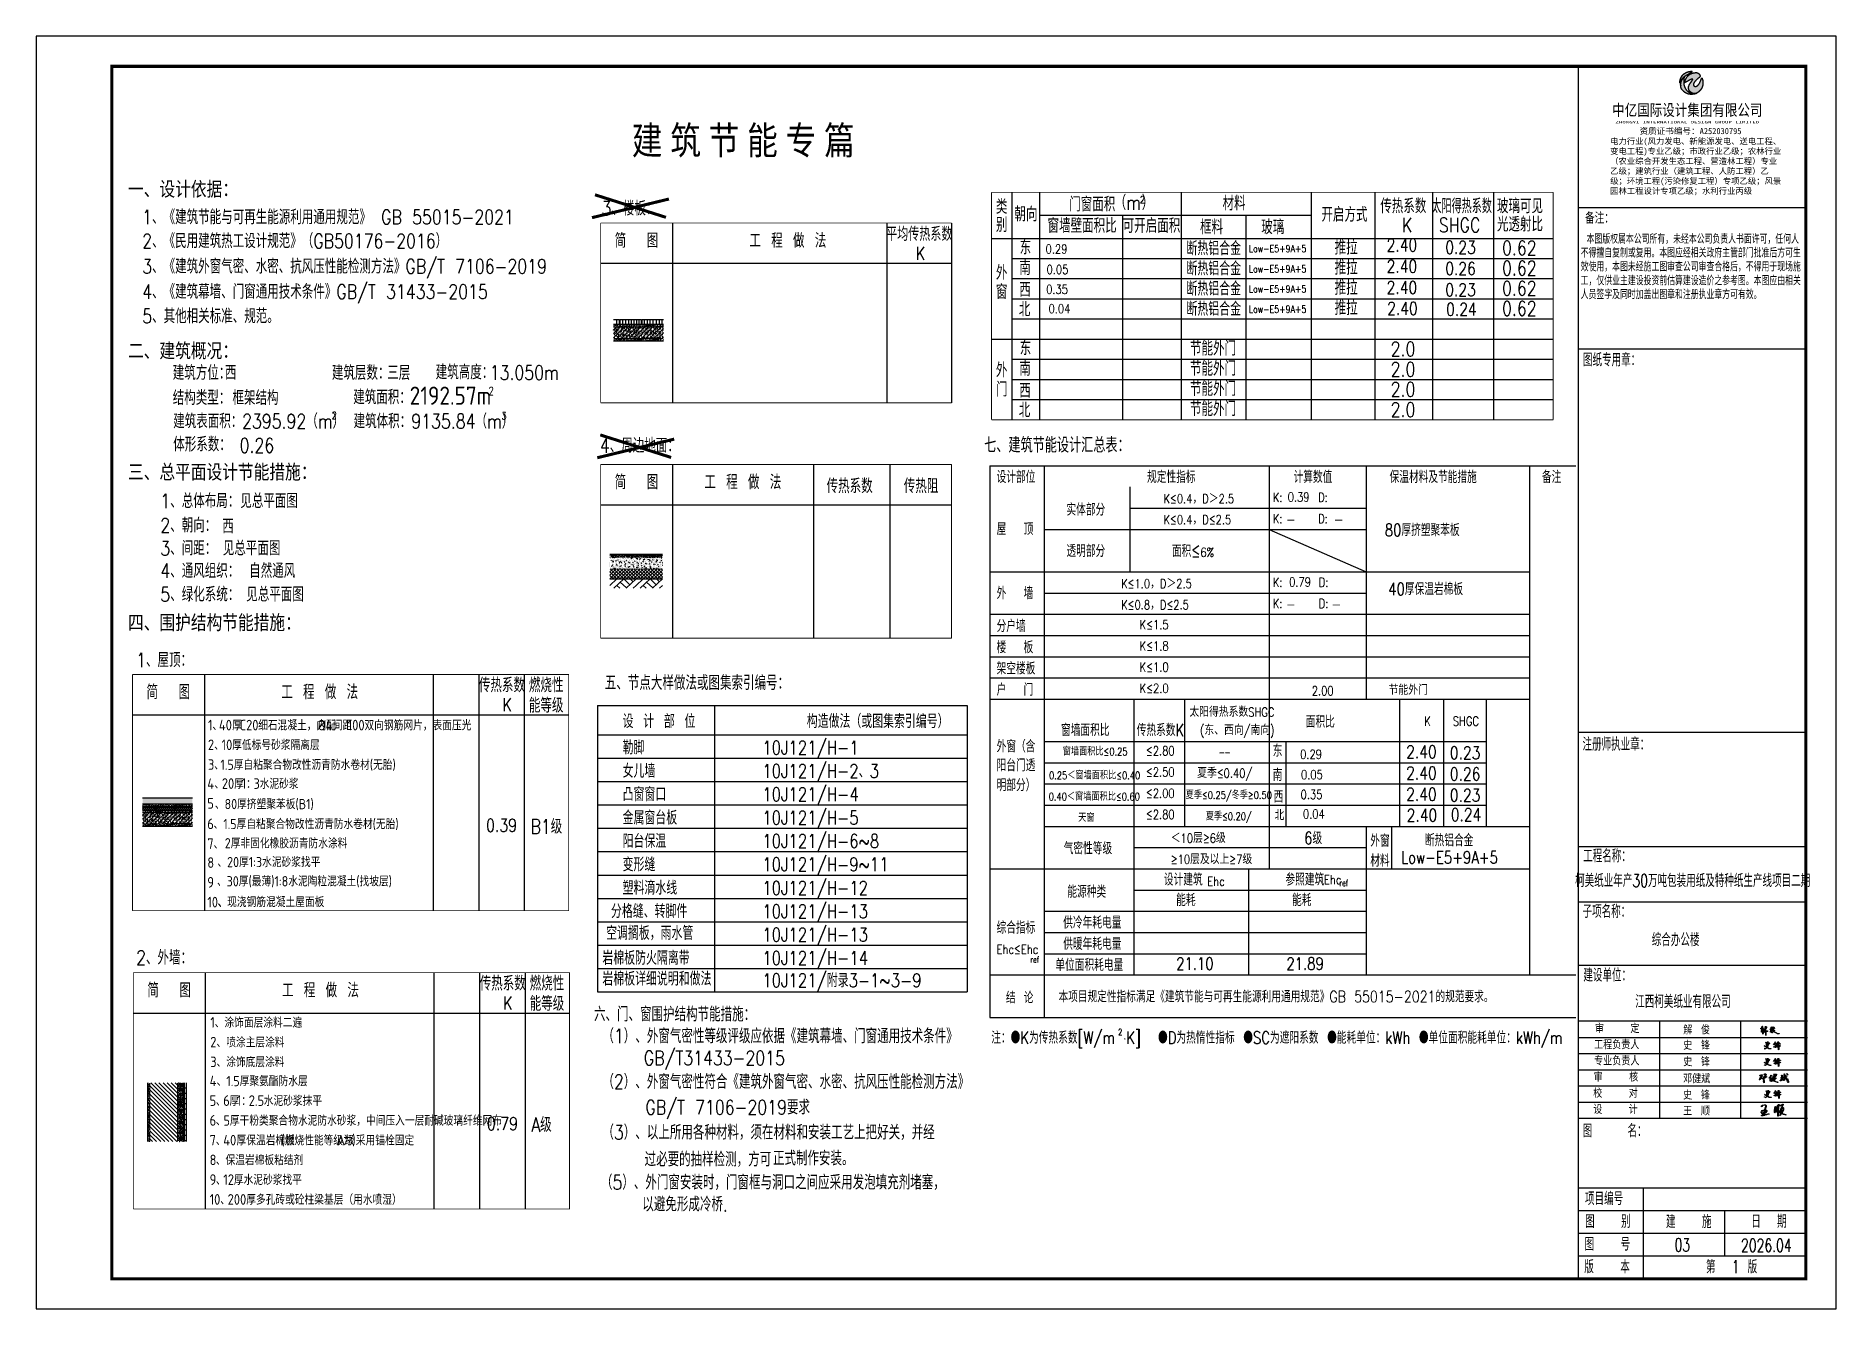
# Model space of a CAD drawing. Extents: x -695846 to 822170, y -413475 to 397179.
# Drawn here: x -407856 to -348456, y 135174 to 177174 of the extents above; entities that cross this region are included whole.
import ezdxf
from ezdxf.enums import TextEntityAlignment as Align

# ---------------------------------------------------------------- set-up
doc = ezdxf.new("R2010")
doc.units = 0
doc.header["$LTSCALE"] = 1000
doc.header["$MEASUREMENT"] = 0
for name, color, linetype in [('2', 2, 'Continuous'), ('AXIS', 3, 'Continuous'), ('PUB_TEXT', 7, 'Continuous'), ('T-图框-175', 175, 'Continuous'), ('TK', 4, 'Continuous'), ('图框', 2, 'Continuous')]:
    doc.layers.add(name, color=color, linetype=linetype)
doc.layers.add('_0', color=7, linetype='Continuous', lineweight=0)
doc.styles.add('-宋体', font='', dxfattribs={"width": 0.8})
doc.styles.add('-新宋体', font='', dxfattribs={"width": 0.8})
doc.styles.add('_HZTXT', font='txt.shx', dxfattribs={"width": 0.8, "bigfont": 'HZTXT.shx'})
doc.styles.add('SIMPLEX', font='SIMPLEX.SHX')
doc.styles.get("Standard").update_dxf_attribs({"font": 'gbenor.shx', "bigfont": 'gbcbig.shx'})
doc.styles.add('tk', font='txt.shx', dxfattribs={"width": 0.7, "bigfont": 'hztxt.shx'})
doc.styles.add('TK2', font='simhei.ttf', dxfattribs={"width": 0.7, "oblique": 0.7})
doc.styles.add('图框字型一', font='')
doc.styles.add('黑体', font='', dxfattribs={"width": 0.8, "height": 5500})
doc.styles.get('-宋体').set_extended_font_data('NSimSun')
doc.styles.get('-新宋体').set_extended_font_data('NSimSun')
doc.styles.get('图框字型一').set_extended_font_data('SimSun')
doc.styles.get('黑体').set_extended_font_data('Microsoft YaHei')
pattern_1 = [(142.5, (116081.166, -190901.95), (1.914998, 58.5754426), [0, -46.208, 0, -51.68, 0, -49.4]), (172.5, (116081.166, -190901.95), (-53.801212, 85.79324), [0, -24.928, 0, -41.648, 0, -15.96]), (212.5, (116118.56, -190901.95), (-94.6699126, 0.1720352), [0, -15.2, 0, -54.72, 0, -71.44]), (222.5, (116118.56, -190901.95), (-91.386249, 26.681337), [0, -7.6, 0, -35.872, 0, -41.04])]

msp = doc.modelspace()

# ---------------------------------------------------------------- texts
at = {"style": '_HZTXT', "width": 0.8}
for s, height, p in [('设计部位', 400, (-376157, 162426)), ('规定性指标', 400, (-371192, 162426)), ('计算数值', 400, (-366356, 162426)), ('保温材料及节能措施', 400, (-363190, 162426)), ('备注', 400, (-358161, 162426)), ('实体部分', 400, (-373852, 161348)), ('K≤0.4，D＞2.5', 300, (-370651, 161757)), ('K:', 300, (-367043, 161802)), ('0.39', 300, (-366550, 161811)), ('D:', 300, (-365544, 161802)), ('屋  顶', 400, (-376157, 160712)), ('K≤0.4，D≤2.5', 300, (-370651, 161068)), ('K:', 300, (-367043, 161102)), ('－', 300, (-366608, 161019)), ('D:', 300, (-365544, 161102)), ('－', 300, (-365029, 161019)), ('80厚挤塑聚苯板', 400, (-363346, 160676)), ('透明部分', 400, (-373852, 159985)), ('面积≤', 400, (-370372, 159986)), ('6%%%', 300, (-369432, 159986)), ('K≤1.0，D＞2.5', 300, (-372048, 158957)), ('K:', 300, (-367043, 159002)), ('0.79', 300, (-366504, 159011)), ('D:', 300, (-365527, 159002)), ('外  墙', 400, (-376157, 158593)), ('K:', 300, (-367043, 158302)), ('D:', 300, (-365527, 158302)), ('40厚保温岩棉板', 400, (-363232, 158727)), ('K≤0.8，D≤2.5', 300, (-372048, 158257)), ('－', 300, (-366608, 158219)), ('－', 300, (-365107, 158219)), ('分户墙', 400, (-376157, 157509)), ('K≤1.5', 300, (-371436, 157601)), ('楼  板', 400, (-376157, 156809)), ('K≤1.8', 300, (-371436, 156901)), ('架空楼板', 400, (-376157, 156109)), ('K≤1.0', 300, (-371436, 156201)), ('户  门', 400, (-376157, 155409)), ('K≤2.0', 300, (-371436, 155501)), ('2.00', 300, (-365756, 155419)), ('节能外门', 300, (-363220, 155441)), ('太阳得热系数SHGC', 300, (-369795, 154717)), ('设 计 部 位', 450, (-388498, 154340)), ('构造做法（或图集索引编号）', 450, (-382421, 154340)), ('窗墙面积比', 400, (-374030, 154075)), ('传热系数K ', 400, (-371533, 154075)), ('(东、西向/南向)', 300, (-369443, 154118)), ('面积比', 400, (-365956, 154349)), ('K', 300, (-362046, 154417)), ('SHGC', 300, (-361103, 154417)), ('勒脚', 450, (-388498, 153472)), ('10J121/H-1', 450, (-383888, 153472)), ('外窗（含', 400, (-376157, 153539)), ('阳台门透', 400, (-376157, 152914)), ('窗墙面积比≤0.25', 250, (-373975, 153439)), ('≤2.80', 300, (-371229, 153439)), ('——', 300, (-368818, 153402)), ('东', 400, (-367045, 153394)), ('女儿墙', 450, (-388498, 152701)), ('10J121/H-2、3', 450, (-383888, 152701)), ('明部分）', 400, (-376157, 152258)), ('0.25＜窗墙面积比≤0.40', 250, (-374426, 152653)), ('≤2.50', 300, (-371229, 152739)), ('夏季≤0.40/', 300, (-369539, 152702)), ('南', 400, (-367045, 152597)), ('凸窗窗口', 450, (-388498, 151930)), ('10J121/H-4', 450, (-383888, 151930)), ('0.40＜窗墙面积比≤0.60', 250, (-374437, 151953)), ('≤2.00', 300, (-371229, 152039)), ('夏季≤0.25/冬季≥0.50', 250, (-369919, 152002)), ('西', 400, (-367015, 151878)), ('金属窗台板', 450, (-388498, 151158)), ('10J121/H-5', 450, (-383888, 151158)), ('天窗', 250, (-373464, 151253)), ('≤2.80', 300, (-371229, 151339)), ('夏季≤0.20/', 250, (-369255, 151302)), ('北', 300, (-366984, 151304)), ('阳台保温', 450, (-388498, 150387)), ('10J121/H-6~8', 450, (-383888, 150387)), ('＜10层≥6级', 300, (-370410, 150557)), ('6级', 400, (-366006, 150513)), ('断热铝合金', 400, (-362023, 150440)), ('气密性等级', 400, (-373942, 150174)), ('外窗', 400, (-363826, 150422)), ('变形缝', 450, (-388498, 149615)), ('10J121/H-9~11', 450, (-383888, 149615)), ('≥10层及以上≥7级', 300, (-370410, 149857)), ('材料', 400, (-363826, 149766)), ('Low-E5+9A+5', 400, (-362809, 149874)), ('塑料滴水线', 450, (-388498, 148844)), ('10J121/H-12', 450, (-383888, 148844)), ('能源种类', 400, (-373821, 148742)), ('设计建筑', 400, (-370636, 149144)), ('Ehc', 300, (-369203, 149136)), ('参照建筑', 400, (-366626, 149144)), ('Ehc', 300, (-365354, 149188)), ('ref', 200, (-364846, 149129)), ('分格缝、转脚件', 450, (-388882, 148072)), ('10J121/H-13', 450, (-383888, 148072)), ('能耗', 400, (-370230, 148469)), ('能耗', 400, (-366406, 148469)), ('综合指标 ', 400, (-376157, 147558)), ('供冷年耗电量', 400, (-373958, 147723)), ('空调搁板，雨水管', 450, (-389044, 147353)), ('10J121/H-13', 450, (-383888, 147301)), ('供暖年耗电量', 400, (-373958, 147023)), ('岩棉板防火隔离带', 450, (-389166, 146530)), ('10J121/H-14', 450, (-383888, 146530)), ('Ehc≤Ehc', 300, (-376157, 146892)), ('ref', 200, (-375043, 146602)), ('单位面积耗电量', 400, (-374218, 146325)), ('21.10', 400, (-370230, 146369)), ('21.89', 400, (-366593, 146369)), ('岩棉板详细说明和做法', 450, (-389166, 145844)), ('10J121/附录3-1~3-9', 450, (-383888, 145791)), ('结 论', 380, (-375850, 145258)), ('本项目规定性指标满足《建筑节能与可再生能源利用通用规范》GB 55015-2021的规范要求。', 380, (-374113, 145292)), ('注：●K为传热系数[W/m ·K]  ●D为热惰性指标 ●SC为遮阳系数 ●能耗单位：kWh ●单位面积能耗单位：kWh/m', 400, (-376334, 143928)), ('2', 200, (-372146, 144214))]:
    msp.add_text(s, height=height, dxfattribs=at).set_placement(p)
at = {"layer": 'AXIS', "color": 7}
for s, height, style, width, p in [('一、设计依据：', 475, '-新宋体', 0.8, (-404820, 171889)), ('3、楼板：', 475, '_HZTXT', 0.8, (-389195, 171251)), ('类', 475, '_HZTXT', 0.8, (-376180, 171304)), ('门窗面积', 475, '_HZTXT', 0.8, (-373760, 171385)), ('（m', 475, '_HZTXT', 0.8, (-372261, 171440)), ('2', 238, '_HZTXT', 0.8, (-371427, 171657)), ('）', 475, '_HZTXT', 0.8, (-371363, 171440)), ('材料', 475, '_HZTXT', 0.8, (-368700, 171419)), ('传热系数', 475, '_HZTXT', 0.8, (-363494, 171326)), ('太阳得热系数', 475, '_HZTXT', 0.7, (-361807, 171326)), ('玻璃可见', 475, '_HZTXT', 0.8, (-359645, 171326)), ('别 ', 475, '_HZTXT', 0.8, (-376180, 170708)), ('朝向', 475, '_HZTXT', 0.8, (-375569, 171058)), ('窗墙壁面积比', 475, '_HZTXT', 0.8, (-374475, 170678)), ('可开启面积', 475, '_HZTXT', 0.8, (-371996, 170678)), ('框料', 475, '_HZTXT', 0.8, (-369443, 170634)), ('玻璃', 475, '_HZTXT', 0.8, (-367422, 170634)), ('开启方式', 475, '_HZTXT', 0.8, (-365438, 171045)), ('K', 475, '_HZTXT', 0.8, (-362783, 170700)), ('SHGC', 475, '_HZTXT', 0.8, (-361562, 170700)), ('光透射比', 475, '_HZTXT', 0.8, (-359645, 170725)), ('东', 475, '_HZTXT', 0.8, (-375396, 169966)), ('推拉', 475, '_HZTXT', 0.8, (-365003, 169962)), ('2.40', 420, '_HZTXT', 0.8, (-363285, 170067, -800)), ('0.29', 300, '_HZTXT', 0.8, (-374539, 169995)), ('断热铝合金', 450, '_HZTXT', 0.8, (-369890, 169942)), ('Low-E5+9A+5', 237.5, '_HZTXT', 0.8, (-367833, 170037)), ('0.23', 420, '_HZTXT', 0.8, (-361351, 169991)), ('0.62', 475, '_HZTXT', 0.8, (-359476, 169942)), ('外', 475, '_HZTXT', 0.8, (-376180, 169130)), ('南', 475, '_HZTXT', 0.8, (-375408, 169287)), ('0.05', 300, '_HZTXT', 0.8, (-374509, 169321)), ('断热铝合金', 450, '_HZTXT', 0.8, (-369890, 169277)), ('Low-E5+9A+5', 237.5, '_HZTXT', 0.8, (-367833, 169372)), ('推拉', 475, '_HZTXT', 0.8, (-365003, 169297)), ('2.40', 420, '_HZTXT', 0.8, (-363285, 169367)), ('0.26', 420, '_HZTXT', 0.8, (-361351, 169291, 800)), ('0.62', 475, '_HZTXT', 0.8, (-359476, 169277)), ('窗', 475, '_HZTXT', 0.8, (-376180, 168494)), ('西', 475, '_HZTXT', 0.8, (-375410, 168566)), ('0.35', 300, '_HZTXT', 0.8, (-374522, 168665)), ('断热铝合金', 450, '_HZTXT', 0.8, (-369890, 168612)), ('Low-E5+9A+5', 237.5, '_HZTXT', 0.8, (-367833, 168707)), ('推拉', 475, '_HZTXT', 0.8, (-365003, 168632)), ('2.40', 420, '_HZTXT', 0.8, (-363285, 168667)), ('0.23', 420, '_HZTXT', 0.8, (-361351, 168591, 800)), ('0.62', 475, '_HZTXT', 0.8, (-359476, 168612)), ('北', 475, '_HZTXT', 0.8, (-375424, 167918)), ('0.04', 300, '_HZTXT', 0.8, (-374443, 168026)), ('断热铝合金', 450, '_HZTXT', 0.8, (-369890, 167947)), ('Low-E5+9A+5', 237.5, '_HZTXT', 0.8, (-367833, 168042)), ('推拉', 475, '_HZTXT', 0.8, (-365003, 167967)), ('2.40', 420, '_HZTXT', 0.8, (-363267, 167977)), ('0.24', 420, '_HZTXT', 0.8, (-361321, 167949)), ('0.62', 475, '_HZTXT', 0.8, (-359476, 167947)), ('东', 475, '_HZTXT', 0.8, (-375396, 166641)), ('节能外门', 475, '_HZTXT', 0.8, (-369774, 166631)), ('2.0', 475, '_HZTXT', 0.8, (-363152, 166606)), ('外', 475, '_HZTXT', 0.8, (-376180, 165915)), ('南', 475, '_HZTXT', 0.8, (-375408, 165962)), ('节能外门', 475, '_HZTXT', 0.8, (-369774, 165966)), ('2.0', 475, '_HZTXT', 0.8, (-363152, 165941)), ('门', 475, '_HZTXT', 0.8, (-376180, 165279)), ('西', 475, '_HZTXT', 0.8, (-375410, 165241)), ('节能外门', 475, '_HZTXT', 0.8, (-369774, 165301)), ('2.0', 475, '_HZTXT', 0.8, (-363152, 165276)), ('节能外门', 475, '_HZTXT', 0.8, (-369774, 164636)), ('北', 475, '_HZTXT', 0.8, (-375424, 164593)), ('2.0', 475, '_HZTXT', 0.8, (-363152, 164611)), ('4、周边地面：', 475, '_HZTXT', 0.8, (-389248, 163427)), ('简  图', 475, '_HZTXT', 0.8, (-388760, 162220)), ('工 程 做 法', 475, '_HZTXT', 0.8, (-385799, 162220)), ('传热系数', 475, '_HZTXT', 0.8, (-381765, 162090)), ('传热阻', 475, '_HZTXT', 0.8, (-379218, 162090)), ('5、绿化系统：', 475, '_HZTXT', 0.8, (-403753, 158515)), ('见总平面图', 475, '_HZTXT', 0.8, (-400918, 158515)), ('四、围护结构节能措施：', 475, '-新宋体', 0.8, (-404820, 157588)), ('1、屋顶：', 475, '_HZTXT', 0.8, (-404553, 156350)), ('五、节点大样做法或图集索引编号：', 475, '_HZTXT', 0.8, (-389085, 155597)), ('0.29', 300, '_HZTXT', 0.8, (-366141, 153327)), ('2.40', 420, '_HZTXT', 0.8, (-362642, 153346, -800)), ('0.23', 420, '_HZTXT', 0.8, (-361199, 153315)), ('0.05', 300, '_HZTXT', 0.8, (-366111, 152654)), ('2.40', 420, '_HZTXT', 0.8, (-362642, 152646)), ('0.26', 420, '_HZTXT', 0.8, (-361199, 152615, 800)), ('0.35', 300, '_HZTXT', 0.8, (-366124, 151998)), ('2.40', 420, '_HZTXT', 0.8, (-362642, 151946)), ('0.23', 420, '_HZTXT', 0.8, (-361199, 151915, 800)), ('0.04', 300, '_HZTXT', 0.8, (-366046, 151359)), ('2.40', 420, '_HZTXT', 0.8, (-362624, 151256)), ('0.24', 420, '_HZTXT', 0.8, (-361170, 151273)), ('2、外墙：', 475, '_HZTXT', 0.8, (-404553, 146531)), ('六、门、窗围护结构节能措施：', 475, '_HZTXT', 0.8, (-389444, 144662)), ('（1）、外窗气密性等级评级应依据《建筑幕墙、门窗通用技术条件》', 475, '_HZTXT', 0.8, (-389165, 143942)), ('GB/T31433-2015 ', 475, '_HZTXT', 0.8, (-387799, 143220)), ('（2）、外窗气密性符合《建筑外窗气密、水密、抗风压性能检测方法》', 475, '_HZTXT', 0.8, (-389165, 142435)), ('GB/T 7106-2019要求', 475, '_HZTXT', 0.8, (-387746, 141593)), ('（3）、以上所用各种材料，须在材料和安装工艺上把好关，并经', 475, '_HZTXT', 0.8, (-389165, 140765)), ('过必要的抽样检测，方可', 475, '_HZTXT', 0.8, (-387773, 139875)), ('正式制作安装。', 475, '_HZTXT', 0.8, (-383537, 139909)), ('（5）、外门窗安装时，门窗框与洞口之间应采用发泡填充剂堵塞，', 475, '_HZTXT', 0.8, (-389213, 139115)), ('以避免形成冷桥.', 475, '_HZTXT', 0.8, (-387847, 138393))]:
    msp.add_text(s, height=height, dxfattribs=dict(at, style=style, width=width)).set_placement(p)
at = {"layer": 'AXIS', "color": 0, "width": 0.8}
for s, style, p in [('1、《建筑节能与可再生能源利用通用规范》 GB 55015-2021', '_HZTXT', (-404351, 170963)), ('2、《民用建筑热工设计规范》（GB50176-2016）', '_HZTXT', (-404351, 170175)), ('3、《建筑外窗气密、水密、抗风压性能检测方法》GB/T 7106-2019', '_HZTXT', (-404351, 169336)), ('4、《建筑幕墙、门窗通用技术条件》GB/T 31433-2015', '_HZTXT', (-404351, 168502)), ('5、其他相关标准、规范。', '_HZTXT', (-404351, 167695)), ('二、建筑概况：', '-新宋体', (-404820, 166556)), ('建筑方位：', '_HZTXT', (-403344, 165826)), ('西', '_HZTXT', (-401623, 165833)), ('建筑层数：', '_HZTXT', (-398091, 165826)), ('三层', '_HZTXT', (-396265, 165826)), ('建筑高度：', '_HZTXT', (-394666, 165846)), ('13.050m', '_HZTXT', (-392884, 165832)), ('结构类型：', '_HZTXT', (-403344, 165001)), ('框架结构', '_HZTXT', (-401373, 165001)), ('建筑面积：', '_HZTXT', (-397387, 165021)), ('建筑表面积：', '_HZTXT', (-403328, 164228)), ('2395.92（m）', '_HZTXT', (-401055, 164228)), ('建筑体积：', '_HZTXT', (-397376, 164228)), ('9135.84（m）', '_HZTXT', (-395470, 164228)), ('体形系数：', '_HZTXT', (-403328, 163465)), ('0.26', '_HZTXT', (-401137, 163427)), ('三、总平面设计节能措施：', '-新宋体', (-404820, 162557)), ('1、总体布局：', '_HZTXT', (-403753, 161598)), ('见总平面图', '_HZTXT', (-401115, 161598)), ('2、朝向：', '_HZTXT', (-403753, 160795)), ('西', '_HZTXT', (-401707, 160759)), ('3、间距：', '_HZTXT', (-403753, 160037)), ('见总平面图', '_HZTXT', (-401691, 160037)), ('4、通风组织：', '_HZTXT', (-403753, 159292)), ('自然通风', '_HZTXT', (-400820, 159292))]:
    msp.add_text(s, height=475, dxfattribs=dict(at, style=style)).set_placement(p)
at = {"layer": 'AXIS', "color": 0, "style": '_HZTXT', "width": 0.8}
for s, p in [('2', (-398097, 164771)), ('3', (-392491, 164761))]:
    msp.add_text(s, height=238, dxfattribs=at).set_placement(p, align=Align.TOP_LEFT)
at = {"layer": 'PUB_TEXT', "linetype": 'Continuous', "style": '黑体', "width": 0.8}
for s, p in [('建', (-388194, 173268)), ('筑', (-386925, 173268)), ('节', (-385657, 173268)), ('能', (-384388, 173268)), ('专', (-383119, 173268)), ('篇', (-381850, 173268))]:
    msp.add_text(s, height=926, dxfattribs=at).set_placement(p)
at = {"layer": 'PUB_TEXT'}
for s, height, p in [('2192.57m', 600, (-395525, 165008)), ('2', 300, (-392923, 165308))]:
    msp.add_text(s, height=height, dxfattribs=at).set_placement(p)
at = {"layer": 'PUB_TEXT', "style": '_HZTXT', "width": 0.8}
msp.add_text('七、建筑节能设计汇总表：', height=500, dxfattribs=at).set_placement((-376566, 163428))
at = {"layer": 'PUB_TEXT', "color": 0}
for s, height, p in [('1', 350, (-402181, 154264)), ('40', 350, (-401820, 154264)), ('厚', 338, (-401383, 154264)), ('C20', 350, (-401137, 154264)), ('细石混凝土，内配', 337.6, (-400525, 154264)), ('%%C4', 350, (-398559, 154264)), ('间距', 337.6, (-398063, 154264)), ('100', 350, (-397571, 154264)), ('双向钢筋网片，表面压光', 337.59, (-397017, 154264)), ('2', 350, (-402182, 153613)), ('、', 338, (-402036, 154264)), ('10', 350, (-401732, 153613)), ('厚低标号砂浆隔离层', 337.6, (-401382, 153613)), ('3', 350, (-402182, 152962)), ('、', 338, (-401978, 153613)), ('1.5厚自粘聚合物改性沥青防水卷材(无胎)', 337.59, (-401769, 152962)), ('4', 350, (-402203, 152334)), ('、', 338, (-401978, 152962)), ('20', 350, (-401724, 152334)), ('厚', 338, (-401316, 152334)), ('1', 350, (-401070, 152334)), ('3', 350, (-400679, 152334)), ('水泥砂浆', 337.6, (-400475, 152334)), ('、', 338, (-401970, 152334)), ('：', 338, (-400924, 152334)), ('5', 350, (-402203, 151681)), ('、80厚挤塑聚苯板(B1)', 337.59, (-401954, 151664)), ('6', 350, (-402203, 151006)), ('、', 338, (-401999, 151006)), ('1.5厚自粘聚合物改性沥青防水卷材(无胎)', 337.59, (-401675, 151006)), ('7', 350, (-402203, 150354)), ('、', 338, (-401999, 150354)), ('2厚非固化橡胶沥青防水涂料', 337.59, (-401627, 150372)), ('8', 350, (-402203, 149728)), ('、20厚1:3水泥砂浆找平', 337.59, (-401870, 149751)), ('9', 350, (-402203, 149076)), ('、30厚(最薄)1:8水泥陶粒混凝土(找坡层) ', 337.59, (-401884, 149118)), ('10、', 350, (-402203, 148424)), ('、现浇钢筋混凝土屋面板 ', 337.59, (-401870, 148434)), ('1', 350, (-402105, 144455)), ('、涂饰面层涂料二遍', 337.6, (-401959, 144455)), ('2', 350, (-402106, 143804)), ('、喷涂主层涂料', 337.6, (-401901, 143804)), ('3', 350, (-402106, 143153)), ('、涂饰底层涂料', 337.6, (-401901, 143153)), ('4', 350, (-402127, 142525)), ('、1.5厚聚氨酯防水层', 337.59, (-401894, 142525)), ('5', 350, (-402127, 141874)), ('、', 338, (-401923, 141874)), ('6', 350, (-401677, 141874)), ('厚', 338, (-401473, 141874)), ('1', 350, (-401227, 141874)), ('：', 338, (-401081, 141874)), ('2.5', 350, (-400836, 141874)), ('水泥砂浆抹平', 337.6, (-400340, 141874)), ('6', 350, (-402127, 141222)), ('5厚干粉类聚合物水泥防水砂浆，中间压入一层耐碱玻璃纤维网布 ', 337.59, (-401667, 141222)), ('7', 350, (-402127, 140570)), ('、', 338, (-401923, 141222)), ('40', 350, (-401677, 140570)), ('厚保温岩棉板', 337.6, (-401240, 140570)), ('(', 350, (-399765, 140570)), ('燃烧性能等级为', 337.6, (-399648, 140570)), ('A', 350, (-397928, 140570)), ('级', 338, (-397666, 140570)), (')', 350, (-397420, 140570)), ('采用锚栓固定', 337.6, (-397303, 140570)), ('8', 350, (-402127, 139919)), ('、', 338, (-401923, 140570)), ('、保温岩棉板粘结剂', 337.6, (-401923, 139919)), ('9', 350, (-402127, 139267)), ('12', 350, (-401676, 139267)), ('厚水泥砂浆找平', 337.6, (-401326, 139267)), ('、', 338, (-401922, 139267)), ('10', 350, (-402127, 138615)), ('、', 338, (-401777, 138615)), ('200', 350, (-401531, 138615)), ('厚多孔砖或砼柱梁基层（用水喷湿）', 337.59, (-400919, 138615))]:
    msp.add_text(s, height=height, dxfattribs=at).set_placement(p)
at = {"layer": 'TK', "color": 7, "lineweight": -3, "style": 'tk', "width": 0.7}
for s, p in [('综合办公楼', (-353749, 147143)), ('03', (-353527, 137076))]:
    msp.add_text(s, height=428.6, dxfattribs=at).set_placement(p, align=Align.CENTER)
at = {"layer": '图框', "color": 0, "width": 0.8}
for s, height, style, p in [('简  图', 475, '_HZTXT', (-388760, 170187)), ('工 程 做 法', 475, '_HZTXT', (-384313, 170187)), ('平均传热系数', 456, '_HZTXT', (-379803, 170415)), ('K', 428, 'SIMPLEX', (-378822, 169790)), ('简  图', 475, '_HZTXT', (-404209, 155292)), ('工 程 做 法', 475, '_HZTXT', (-399763, 155292)), ('传热系数', 475, '_HZTXT', (-393241, 155520)), ('燃烧性', 475, '_HZTXT', (-391591, 155520)), ('K', 428, 'SIMPLEX', (-392467, 154894)), ('能等级', 475, '_HZTXT', (-391591, 154851)), ('0.39', 427.5, 'SIMPLEX', (-393006, 150917)), ('B1级', 475, '_HZTXT', (-391539, 150856)), ('传热系数', 475, '_HZTXT', (-393214, 145680)), ('燃烧性', 475, '_HZTXT', (-391564, 145680)), ('简  图', 475, '_HZTXT', (-404182, 145452)), ('工 程 做 法', 475, '_HZTXT', (-399736, 145452)), ('能等级', 475, '_HZTXT', (-391564, 145011)), ('K', 428, 'SIMPLEX', (-392440, 145055)), ('0.79', 427.5, 'SIMPLEX', (-392979, 141077)), ('A级', 475, '_HZTXT', (-391512, 141016))]:
    msp.add_text(s, height=height, dxfattribs=dict(at, style=style)).set_placement(p)

# ---------------------------------------------------------------- blocks, each defined once
blk = doc.blocks.new('$LinePat$素土夯实')
at = {"color": 0}
for p, q in [((0, -210), (210, 0)), ((120, -300), (420, 0)), ((420, 0), (608, -188)), ((495, -300), (795, 0)), ((615, 0), (705, -90)), ((210, -210), (300, -300)), ((315, -105), (502, -293)), ((705, -300), (795, -210))]:
    blk.add_line(p, q, dxfattribs=at)
blk = doc.blocks.new('备注')
at = {"layer": 'TK', "insert": (2526775, -172239), "char_height": 313.797, "attachment_point": 1, "style": 'tk'}
blk.add_mtext_dynamic_manual_height_columns(' {\\H0.875x;本图版权属本公司所有，未经本公司负责人书面许可，任何人不得擅自复制或复用。本图应经相关政府主管部门批准后方可生效使用，本图未经施工图审查公司审查合格后，不得用于现场施工，仅供业主建设投资前估算建设造价之参考图。本图应由相关人员签字及同时加盖出图章和注册执业章方可有效。}', width=7379.47, gutter_width=1470, heights=[0], dxfattribs=at)
blk = doc.blocks.new('资质')
at = {"layer": 'TK', "insert": (2529326, -169570), "char_height": 193.202, "attachment_point": 1, "style": '图框字型一'}
blk.add_mtext_dynamic_manual_height_columns('       资质证书编号：A252030795^J{\\H0.9705x;电力行业(风力发电、新能源发电、送电工程、变电工程)专业乙级；市政行业乙级；农林行业（农业综合开发生态工程、营造林工程）专业乙级；建筑行业（建筑工程、人防工程）乙级；环境工程(污染修复工程）专项乙级；风景园林工程设计专项乙级；水利行业丙级}', width=5425.63, gutter_width=2250, heights=[4035], dxfattribs=at)
blk = doc.blocks.new('中亿国际')
at = {"linetype": 'Continuous'}
h = blk.add_hatch(color=4, dxfattribs=at)
h.dxf.hatch_style = 1
h.paths.add_polyline_path([(2530531, -167986), (2530531, -167986), (2530531, -167986)], flags=16)
h.paths.add_polyline_path([(2530558, -167982), (2530559, -167982)], flags=17)
h.paths.add_polyline_path([(2530580, -167981), (2530581, -167981), (2530579, -167982), (2530569, -167982), (2530567, -167983), (2530560, -167983), (2530560, -167982), (2530567, -167982), (2530568, -167982), (2530576, -167982), (2530579, -167981)])
h.paths.add_polyline_path([(2530536, -167979), (2530537, -167979), (2530539, -167979)], flags=17)
h.paths.add_polyline_path([(2530525, -167976), (2530530, -167977), (2530526, -167977)], flags=17)
h.paths.add_polyline_path([(2530613, -167972), (2530612, -167972), (2530612, -167972)], flags=16)
h.paths.add_polyline_path([(2530616, -167971), (2530617, -167971), (2530617, -167970), (2530616, -167970), (2530615, -167971)], flags=16)
h.paths.add_polyline_path([(2530619, -167969), (2530619, -167969), (2530618, -167969), (2530617, -167970), (2530618, -167970)], flags=16)
h.paths.add_polyline_path([(2530501, -167969), (2530500, -167969), (2530499, -167969), (2530502, -167970), (2530503, -167970), (2530503, -167969)], flags=16)
h.paths.add_polyline_path([(2530626, -167966), (2530626, -167966), (2530625, -167966), (2530624, -167967), (2530625, -167967)], flags=16)
h.paths.add_polyline_path([(2530629, -167965), (2530628, -167965), (2530627, -167965), (2530627, -167965), (2530627, -167966)], flags=16)
h.paths.add_polyline_path([(2530629, -167964), (2530630, -167964), (2530631, -167964), (2530630, -167963), (2530629, -167964)], flags=16)
h.paths.add_polyline_path([(2530636, -167961), (2530637, -167961), (2530637, -167960), (2530637, -167960), (2530635, -167961)], flags=16)
h.paths.add_polyline_path([(2530469, -167957), (2530469, -167957), (2530468, -167957), (2530470, -167958), (2530471, -167958), (2530470, -167957)], flags=16)
h.paths.add_polyline_path([(2530645, -167956), (2530644, -167956), (2530644, -167956), (2530643, -167957), (2530644, -167957)], flags=16)
h.paths.add_polyline_path([(2530467, -167956), (2530467, -167956), (2530466, -167956), (2530467, -167957), (2530468, -167957), (2530468, -167956)], flags=16)
h.paths.add_polyline_path([(2530647, -167955), (2530648, -167955), (2530649, -167954), (2530648, -167954), (2530647, -167955)], flags=16)
h.paths.add_polyline_path([(2530649, -167954), (2530649, -167953), (2530649, -167954)], flags=16)
h.paths.add_polyline_path([(2530457, -167950), (2530457, -167950), (2530456, -167950), (2530458, -167952), (2530458, -167951)], flags=16)
h.paths.add_polyline_path([(2530655, -167950), (2530654, -167950), (2530654, -167950)], flags=16)
h.paths.add_polyline_path([(2530454, -167949), (2530455, -167950)], flags=17)
h.paths.add_polyline_path([(2530658, -167948), (2530658, -167948), (2530659, -167947), (2530658, -167947), (2530656, -167949), (2530657, -167949)], flags=16)
h.paths.add_polyline_path([(2530452, -167947), (2530451, -167947), (2530451, -167947), (2530452, -167948), (2530453, -167948)], flags=16)
h.paths.add_polyline_path([(2530451, -167947), (2530451, -167947), (2530450, -167947)], flags=16)
h.paths.add_polyline_path([(2530663, -167945), (2530663, -167945), (2530662, -167945), (2530661, -167946), (2530662, -167946)], flags=16)
h.paths.add_polyline_path([(2530448, -167945), (2530447, -167945), (2530447, -167945), (2530449, -167946), (2530449, -167946)], flags=16)
h.paths.add_polyline_path([(2530664, -167945), (2530664, -167944), (2530664, -167944), (2530663, -167945)], flags=16)
h.paths.add_polyline_path([(2530665, -167944), (2530664, -167944), (2530664, -167944)], flags=16)
h.paths.add_polyline_path([(2530446, -167943), (2530445, -167943), (2530445, -167943), (2530446, -167944)], flags=16)
h.paths.add_polyline_path([(2530666, -167943), (2530666, -167942), (2530666, -167943)], flags=16)
h.paths.add_polyline_path([(2530445, -167943), (2530444, -167942), (2530444, -167943), (2530445, -167943)], flags=16)
h.paths.add_polyline_path([(2530441, -167940), (2530441, -167940), (2530440, -167940)], flags=16)
h.paths.add_polyline_path([(2530441, -167940), (2530440, -167940), (2530440, -167940)], flags=16)
h.paths.add_polyline_path([(2530671, -167940), (2530671, -167939), (2530671, -167939), (2530669, -167940), (2530670, -167941)], flags=16)
h.paths.add_polyline_path([(2530440, -167940), (2530440, -167939), (2530440, -167940)], flags=16)
h.paths.add_polyline_path([(2530440, -167939), (2530440, -167939), (2530440, -167940)], flags=16)
h.paths.add_polyline_path([(2530672, -167939), (2530671, -167939), (2530671, -167939)], flags=16)
h.paths.add_polyline_path([(2530439, -167939), (2530438, -167938), (2530438, -167939), (2530439, -167939), (2530440, -167939)], flags=16)
h.paths.add_polyline_path([(2530438, -167938), (2530438, -167938), (2530438, -167939)], flags=16)
h.paths.add_polyline_path([(2530438, -167938), (2530437, -167938), (2530437, -167938), (2530438, -167938)], flags=16)
h.paths.add_polyline_path([(2530437, -167938), (2530437, -167937), (2530437, -167938)], flags=16)
h.paths.add_polyline_path([(2530437, -167937), (2530437, -167937), (2530437, -167938)], flags=16)
h.paths.add_polyline_path([(2530437, -167937), (2530436, -167937), (2530436, -167937)], flags=16)
h.paths.add_polyline_path([(2530436, -167937), (2530436, -167936), (2530436, -167937)], flags=16)
h.paths.add_polyline_path([(2530676, -167936), (2530675, -167936), (2530675, -167936), (2530673, -167938), (2530673, -167938)], flags=16)
h.paths.add_polyline_path([(2530436, -167936), (2530435, -167936), (2530435, -167936)], flags=16)
h.paths.add_polyline_path([(2530679, -167934), (2530678, -167934), (2530676, -167936), (2530677, -167936)], flags=16)
h.paths.add_polyline_path([(2530433, -167934), (2530433, -167934), (2530432, -167934), (2530433, -167935), (2530434, -167935)], flags=16)
h.paths.add_polyline_path([(2530433, -167934), (2530432, -167934), (2530432, -167934)], flags=16)
h.paths.add_polyline_path([(2530432, -167934), (2530432, -167933), (2530432, -167934)], flags=16)
h.paths.add_polyline_path([(2530432, -167933), (2530432, -167933), (2530432, -167934)], flags=16)
h.paths.add_polyline_path([(2530432, -167933), (2530431, -167933), (2530431, -167933)], flags=16)
h.paths.add_polyline_path([(2530431, -167933), (2530431, -167933), (2530431, -167933)], flags=16)
h.paths.add_polyline_path([(2530429, -167931), (2530429, -167931), (2530429, -167931), (2530429, -167932)], flags=16)
h.paths.add_polyline_path([(2530429, -167931), (2530429, -167931), (2530429, -167931)], flags=16)
h.paths.add_polyline_path([(2530429, -167931), (2530428, -167930), (2530428, -167931)], flags=16)
h.paths.add_polyline_path([(2530428, -167930), (2530427, -167930), (2530427, -167930), (2530428, -167931)], flags=16)
h.paths.add_polyline_path([(2530427, -167930), (2530427, -167930), (2530427, -167930)], flags=16)
h.paths.add_polyline_path([(2530427, -167930), (2530427, -167929), (2530427, -167930)], flags=16)
h.paths.add_polyline_path([(2530427, -167929), (2530427, -167929), (2530427, -167930)], flags=16)
h.paths.add_polyline_path([(2530686, -167929), (2530686, -167928), (2530686, -167928), (2530685, -167929), (2530685, -167930)], flags=16)
h.paths.add_polyline_path([(2530426, -167929), (2530426, -167928), (2530426, -167929)], flags=16)
h.paths.add_polyline_path([(2530425, -167928), (2530425, -167928), (2530425, -167928)], flags=16)
h.paths.add_polyline_path([(2530425, -167928), (2530425, -167927), (2530425, -167928)], flags=16)
h.paths.add_polyline_path([(2530425, -167927), (2530424, -167927), (2530424, -167928)], flags=16)
h.paths.add_polyline_path([(2530424, -167927), (2530424, -167927), (2530423, -167927), (2530424, -167927)], flags=16)
h.paths.add_polyline_path([(2530424, -167927), (2530423, -167926), (2530423, -167927)], flags=16)
h.paths.add_polyline_path([(2530422, -167925), (2530421, -167925), (2530421, -167925)], flags=16)
h.paths.add_polyline_path([(2530421, -167925), (2530421, -167924), (2530421, -167925)], flags=16)
h.paths.add_polyline_path([(2530421, -167924), (2530421, -167924), (2530421, -167925)], flags=16)
h.paths.add_polyline_path([(2530692, -167924), (2530692, -167924), (2530692, -167924)], flags=16)
h.paths.add_polyline_path([(2530421, -167924), (2530421, -167924), (2530421, -167924)], flags=16)
h.paths.add_polyline_path([(2530420, -167924), (2530420, -167923), (2530420, -167924), (2530421, -167924)], flags=16)
h.paths.add_polyline_path([(2530693, -167923), (2530693, -167923), (2530692, -167924), (2530693, -167924)], flags=16)
h.paths.add_polyline_path([(2530419, -167922), (2530419, -167922), (2530418, -167922), (2530419, -167924), (2530420, -167923)], flags=16)
h.paths.add_polyline_path([(2530419, -167922), (2530418, -167922), (2530418, -167922)], flags=16)
h.paths.add_polyline_path([(2530418, -167922), (2530418, -167922), (2530418, -167922)], flags=16)
h.paths.add_polyline_path([(2530418, -167922), (2530418, -167921), (2530418, -167922)], flags=16)
h.paths.add_polyline_path([(2530418, -167921), (2530417, -167921), (2530417, -167921)], flags=16)
h.paths.add_polyline_path([(2530416, -167920), (2530416, -167920), (2530416, -167921)], flags=16)
h.paths.add_polyline_path([(2530416, -167920), (2530416, -167920), (2530416, -167920)], flags=16)
h.paths.add_polyline_path([(2530416, -167920), (2530416, -167919), (2530416, -167920)], flags=16)
h.paths.add_polyline_path([(2530415, -167919), (2530415, -167919), (2530415, -167919), (2530415, -167919)], flags=16)
h.paths.add_polyline_path([(2530414, -167918), (2530413, -167917), (2530413, -167918), (2530414, -167918)], flags=16)
h.paths.add_polyline_path([(2530413, -167917), (2530413, -167917), (2530413, -167917)], flags=16)
h.paths.add_polyline_path([(2530413, -167917), (2530413, -167917), (2530413, -167917)], flags=16)
h.paths.add_polyline_path([(2530413, -167917), (2530412, -167916), (2530412, -167917)], flags=16)
h.paths.add_polyline_path([(2530412, -167916), (2530412, -167916), (2530412, -167916)], flags=16)
h.paths.add_polyline_path([(2530412, -167916), (2530412, -167916), (2530412, -167916)], flags=16)
h.paths.add_polyline_path([(2530412, -167916), (2530411, -167915), (2530411, -167916)], flags=16)
h.paths.add_polyline_path([(2530411, -167915), (2530411, -167915), (2530411, -167915)], flags=16)
h.paths.add_polyline_path([(2530411, -167915), (2530410, -167914), (2530410, -167915)], flags=16)
h.paths.add_polyline_path([(2530410, -167913), (2530409, -167913), (2530409, -167913), (2530410, -167914)], flags=16)
h.paths.add_polyline_path([(2530409, -167912), (2530408, -167912), (2530408, -167913), (2530409, -167913)], flags=16)
h.paths.add_polyline_path([(2530408, -167911), (2530407, -167911), (2530407, -167912)], flags=16)
h.paths.add_polyline_path([(2530407, -167911), (2530407, -167911), (2530407, -167911)], flags=16)
h.paths.add_polyline_path([(2530407, -167911), (2530407, -167911), (2530407, -167911)], flags=16)
h.paths.add_polyline_path([(2530407, -167910), (2530406, -167910), (2530406, -167911)], flags=16)
h.paths.add_polyline_path([(2530406, -167910), (2530406, -167910), (2530406, -167910)], flags=16)
h.paths.add_polyline_path([(2530404, -167908), (2530404, -167908), (2530404, -167908)], flags=16)
h.paths.add_polyline_path([(2530404, -167907), (2530404, -167907), (2530403, -167907), (2530404, -167908)], flags=16)
h.paths.add_polyline_path([(2530403, -167907), (2530403, -167906), (2530403, -167907)], flags=16)
h.paths.add_polyline_path([(2530402, -167905), (2530402, -167905), (2530402, -167905)], flags=16)
h.paths.add_polyline_path([(2530402, -167905), (2530402, -167905), (2530402, -167905)], flags=16)
h.paths.add_polyline_path([(2530402, -167905), (2530401, -167904), (2530401, -167905)], flags=16)
h.paths.add_polyline_path([(2530715, -167904), (2530715, -167904), (2530715, -167905)], flags=16)
h.paths.add_polyline_path([(2530401, -167904), (2530401, -167904), (2530401, -167904)], flags=16)
h.paths.add_polyline_path([(2530401, -167903), (2530400, -167903), (2530400, -167903), (2530401, -167904)], flags=16)
h.paths.add_polyline_path([(2530400, -167902), (2530400, -167902), (2530400, -167903)], flags=16)
h.paths.add_polyline_path([(2530717, -167902), (2530717, -167902), (2530716, -167903), (2530717, -167903)], flags=16)
h.paths.add_polyline_path([(2530398, -167899), (2530397, -167899), (2530397, -167899)], flags=16)
h.paths.add_polyline_path([(2530722, -167898), (2530721, -167898), (2530720, -167899), (2530721, -167899)], flags=16)
h.paths.add_polyline_path([(2530397, -167898), (2530396, -167898), (2530396, -167898)], flags=16)
h.paths.add_polyline_path([(2530396, -167897), (2530396, -167897), (2530396, -167898)], flags=16)
h.paths.add_polyline_path([(2530396, -167897), (2530396, -167897), (2530396, -167897)], flags=16)
h.paths.add_polyline_path([(2530395, -167895), (2530394, -167894), (2530394, -167895)], flags=16)
h.paths.add_polyline_path([(2530394, -167894), (2530394, -167894), (2530394, -167895)], flags=16)
h.paths.add_polyline_path([(2530394, -167894), (2530394, -167894), (2530394, -167894)], flags=16)
h.paths.add_polyline_path([(2530393, -167893), (2530393, -167893), (2530393, -167893)], flags=16)
h.paths.add_polyline_path([(2530393, -167893), (2530393, -167893), (2530393, -167893)], flags=16)
h.paths.add_polyline_path([(2530727, -167893), (2530727, -167892), (2530722, -167897), (2530722, -167898)], flags=16)
h.paths.add_polyline_path([(2530393, -167893), (2530393, -167892), (2530393, -167893)], flags=16)
h.paths.add_polyline_path([(2530728, -167891), (2530728, -167891), (2530727, -167892), (2530728, -167892)], flags=16)
h.paths.add_polyline_path([(2530392, -167891), (2530392, -167891), (2530392, -167892)], flags=16)
h.paths.add_polyline_path([(2530392, -167891), (2530392, -167890), (2530391, -167891), (2530392, -167891)], flags=16)
h.paths.add_polyline_path([(2530392, -167890), (2530391, -167890), (2530391, -167891)], flags=16)
h.paths.add_polyline_path([(2530391, -167890), (2530391, -167890), (2530391, -167890)], flags=16)
h.paths.add_polyline_path([(2530391, -167890), (2530391, -167889), (2530391, -167890)], flags=16)
h.paths.add_polyline_path([(2530389, -167886), (2530389, -167886), (2530389, -167887)], flags=16)
h.paths.add_polyline_path([(2530389, -167886), (2530388, -167886), (2530388, -167886)], flags=16)
h.paths.add_polyline_path([(2530734, -167886), (2530734, -167885), (2530733, -167886), (2530733, -167887)], flags=16)
h.paths.add_polyline_path([(2530735, -167885), (2530735, -167884), (2530735, -167885)], flags=16)
h.paths.add_polyline_path([(2530388, -167885), (2530388, -167884), (2530388, -167885)], flags=16)
h.paths.add_polyline_path([(2530388, -167884), (2530387, -167884), (2530387, -167885)], flags=16)
h.paths.add_polyline_path([(2530387, -167883), (2530387, -167882), (2530387, -167883)], flags=16)
h.paths.add_polyline_path([(2530737, -167882), (2530737, -167882), (2530736, -167883), (2530736, -167883)], flags=16)
h.paths.add_polyline_path([(2530387, -167882), (2530386, -167882), (2530386, -167883)], flags=16)
h.paths.add_polyline_path([(2530386, -167882), (2530386, -167882), (2530386, -167882)], flags=16)
h.paths.add_polyline_path([(2530738, -167882), (2530737, -167881), (2530737, -167882), (2530737, -167882)], flags=16)
h.paths.add_polyline_path([(2530738, -167881), (2530738, -167881), (2530738, -167881)], flags=16)
h.paths.add_polyline_path([(2530386, -167881), (2530385, -167881), (2530385, -167881)], flags=16)
h.paths.add_polyline_path([(2530385, -167880), (2530385, -167880), (2530385, -167881)], flags=16)
h.paths.add_polyline_path([(2530385, -167879), (2530384, -167879), (2530384, -167879)], flags=16)
h.paths.add_polyline_path([(2530384, -167879), (2530384, -167878), (2530384, -167879)], flags=16)
h.paths.add_polyline_path([(2530384, -167878), (2530384, -167878), (2530384, -167879)], flags=16)
h.paths.add_polyline_path([(2530383, -167877), (2530383, -167876), (2530383, -167877)], flags=16)
h.paths.add_polyline_path([(2530383, -167876), (2530383, -167876), (2530383, -167877)], flags=16)
h.paths.add_polyline_path([(2530743, -167876), (2530742, -167876), (2530740, -167878), (2530741, -167878)], flags=16)
h.paths.add_polyline_path([(2530382, -167875), (2530382, -167875), (2530382, -167876)], flags=16)
h.paths.add_polyline_path([(2530382, -167875), (2530382, -167874), (2530382, -167875)], flags=16)
h.paths.add_polyline_path([(2530382, -167874), (2530382, -167874), (2530382, -167875)], flags=16)
h.paths.add_polyline_path([(2530381, -167873), (2530381, -167873), (2530381, -167874)], flags=16)
h.paths.add_polyline_path([(2530381, -167873), (2530381, -167873), (2530381, -167873)], flags=16)
h.paths.add_polyline_path([(2530380, -167871), (2530380, -167871), (2530380, -167871)], flags=16)
h.paths.add_polyline_path([(2530747, -167871), (2530747, -167871), (2530745, -167873), (2530745, -167874)], flags=16)
h.paths.add_polyline_path([(2530380, -167871), (2530380, -167870), (2530380, -167871)], flags=16)
h.paths.add_polyline_path([(2530379, -167869), (2530379, -167869), (2530379, -167869)], flags=16)
h.paths.add_polyline_path([(2530379, -167869), (2530379, -167868), (2530379, -167869)], flags=16)
h.paths.add_polyline_path([(2530750, -167867), (2530750, -167867), (2530750, -167867)], flags=16)
h.paths.add_polyline_path([(2530378, -167867), (2530378, -167866), (2530378, -167867)], flags=16)
h.paths.add_polyline_path([(2530751, -167866), (2530751, -167865), (2530751, -167866)], flags=16)
h.paths.add_polyline_path([(2530378, -167866), (2530377, -167865), (2530377, -167866), (2530378, -167867)], flags=16)
h.paths.add_polyline_path([(2530377, -167865), (2530377, -167865), (2530377, -167866)], flags=16)
h.paths.add_polyline_path([(2530377, -167865), (2530377, -167864), (2530377, -167865)], flags=16)
h.paths.add_polyline_path([(2530753, -167864), (2530752, -167864), (2530751, -167865), (2530752, -167865)], flags=16)
h.paths.add_polyline_path([(2530377, -167864), (2530376, -167864), (2530376, -167864)], flags=16)
h.paths.add_polyline_path([(2530376, -167862), (2530376, -167862), (2530376, -167863)], flags=16)
h.paths.add_polyline_path([(2530755, -167862), (2530754, -167861), (2530754, -167862), (2530754, -167863)], flags=16)
h.paths.add_polyline_path([(2530376, -167862), (2530375, -167861), (2530375, -167862)], flags=16)
h.paths.add_polyline_path([(2530375, -167861), (2530375, -167861), (2530375, -167862)], flags=16)
h.paths.add_polyline_path([(2530756, -167860), (2530756, -167860), (2530756, -167860)], flags=16)
h.paths.add_polyline_path([(2530757, -167859), (2530756, -167859), (2530756, -167860), (2530756, -167860)], flags=16)
h.paths.add_polyline_path([(2530375, -167859), (2530374, -167859), (2530374, -167859)], flags=16)
h.paths.add_polyline_path([(2530757, -167859), (2530757, -167859), (2530757, -167859)], flags=16)
h.paths.add_polyline_path([(2530758, -167857), (2530758, -167857), (2530757, -167858), (2530757, -167859)], flags=16)
h.paths.add_polyline_path([(2530759, -167855), (2530759, -167855), (2530759, -167856)], flags=16)
h.paths.add_polyline_path([(2530760, -167854), (2530760, -167854), (2530759, -167855), (2530760, -167855)], flags=16)
h.paths.add_polyline_path([(2530373, -167854), (2530372, -167854), (2530372, -167855)], flags=16)
h.paths.add_polyline_path([(2530372, -167854), (2530372, -167854), (2530372, -167854)], flags=16)
h.paths.add_polyline_path([(2530371, -167852), (2530371, -167851), (2530371, -167852)], flags=16)
h.paths.add_polyline_path([(2530763, -167851), (2530762, -167851), (2530762, -167851)], flags=16)
h.paths.add_polyline_path([(2530371, -167851), (2530371, -167851), (2530371, -167852)], flags=16)
h.paths.add_polyline_path([(2530764, -167850), (2530763, -167850), (2530763, -167850), (2530763, -167851)], flags=16)
h.paths.add_polyline_path([(2530370, -167848), (2530370, -167848), (2530370, -167848)], flags=16)
h.paths.add_polyline_path([(2530766, -167847), (2530765, -167847), (2530765, -167847)], flags=16)
h.paths.add_polyline_path([(2530369, -167846), (2530369, -167845), (2530369, -167846)], flags=16)
h.paths.add_polyline_path([(2530369, -167845), (2530369, -167845), (2530369, -167846)], flags=16)
h.paths.add_polyline_path([(2530768, -167844), (2530767, -167844), (2530767, -167845), (2530767, -167845)], flags=16)
h.paths.add_polyline_path([(2530768, -167843), (2530768, -167843), (2530768, -167843)], flags=16)
h.paths.add_polyline_path([(2530368, -167843), (2530368, -167842), (2530368, -167843)], flags=16)
h.paths.add_polyline_path([(2530769, -167842), (2530769, -167842), (2530769, -167843)], flags=16)
h.paths.add_polyline_path([(2530771, -167839), (2530771, -167839), (2530771, -167840)], flags=16)
h.paths.add_polyline_path([(2530773, -167836), (2530773, -167836), (2530773, -167836)], flags=16)
h.paths.add_polyline_path([(2530366, -167835), (2530366, -167835), (2530366, -167836)], flags=16)
h.paths.add_polyline_path([(2530774, -167835), (2530774, -167834), (2530773, -167835), (2530774, -167835)], flags=16)
h.paths.add_polyline_path([(2530366, -167835), (2530365, -167834), (2530365, -167835)], flags=16)
h.paths.add_polyline_path([(2530775, -167833), (2530775, -167833), (2530775, -167833)], flags=16)
h.paths.add_polyline_path([(2530365, -167832), (2530365, -167832), (2530365, -167832)], flags=16)
h.paths.add_polyline_path([(2530365, -167831), (2530364, -167831), (2530364, -167832)], flags=16)
h.paths.add_polyline_path([(2530778, -167829), (2530778, -167829), (2530777, -167829), (2530777, -167830)], flags=16)
h.paths.add_polyline_path([(2530779, -167828), (2530778, -167828), (2530778, -167828)], flags=16)
h.paths.add_polyline_path([(2530364, -167827), (2530363, -167826), (2530363, -167828)], flags=16)
h.paths.add_polyline_path([(2530780, -167826), (2530779, -167826), (2530779, -167827)], flags=16)
h.paths.add_polyline_path([(2530363, -167823), (2530362, -167823), (2530362, -167824)], flags=16)
h.paths.add_polyline_path([(2530362, -167821), (2530362, -167821), (2530362, -167823)], flags=16)
h.paths.add_polyline_path([(2530783, -167820), (2530783, -167820), (2530783, -167821)], flags=16)
h.paths.add_polyline_path([(2530787, -167813), (2530787, -167813), (2530787, -167814)], flags=16)
h.paths.add_polyline_path([(2530361, -167812), (2530360, -167811), (2530360, -167812)], flags=16)
h.paths.add_polyline_path([(2530788, -167811), (2530788, -167811), (2530788, -167812)], flags=16)
h.paths.add_polyline_path([(2530360, -167810), (2530360, -167810), (2530360, -167810)], flags=16)
h.paths.add_polyline_path([(2530360, -167809), (2530360, -167808), (2530360, -167809)], flags=16)
h.paths.add_polyline_path([(2530120, -167800), (2530120, -167799), (2530120, -167800)], flags=16)
h.paths.add_polyline_path([(2530116, -167789), (2530115, -167789), (2530115, -167789)], flags=16)
h.paths.add_polyline_path([(2530801, -167788), (2530800, -167788), (2530800, -167788)], flags=16)
h.paths.add_polyline_path([(2530802, -167786), (2530801, -167785), (2530801, -167786)], flags=16)
h.paths.add_polyline_path([(2530114, -167785), (2530114, -167785), (2530114, -167786)], flags=16)
h.paths.add_polyline_path([(2530114, -167782), (2530113, -167781), (2530113, -167782)], flags=16)
h.paths.add_polyline_path([(2530112, -167775), (2530112, -167775), (2530111, -167776), (2530112, -167777)], flags=16)
h.paths.add_polyline_path([(2530111, -167772), (2530111, -167772), (2530111, -167773)], flags=16)
h.paths.add_polyline_path([(2530361, -167771), (2530360, -167771), (2530360, -167772)], flags=16)
h.paths.add_polyline_path([(2530109, -167761), (2530108, -167761), (2530108, -167762), (2530109, -167763)], flags=16)
h.paths.add_polyline_path([(2530108, -167759), (2530108, -167759), (2530108, -167759)], flags=16)
h.paths.add_polyline_path([(2530108, -167758), (2530108, -167758), (2530108, -167759)], flags=16)
h.paths.add_polyline_path([(2530107, -167752), (2530106, -167752), (2530106, -167753), (2530107, -167754)], flags=16)
h.paths.add_polyline_path([(2530106, -167747), (2530106, -167746), (2530106, -167748)], flags=16)
h.paths.add_polyline_path([(2530367, -167744), (2530367, -167744), (2530367, -167744)], flags=16)
h.paths.add_polyline_path([(2530104, -167734), (2530104, -167734), (2530104, -167734)], flags=16)
h.paths.add_polyline_path([(2530372, -167729), (2530372, -167729), (2530372, -167729)], flags=16)
h.paths.add_polyline_path([(2530104, -167729), (2530103, -167729), (2530103, -167729)], flags=16)
h.paths.add_polyline_path([(2530104, -167727), (2530103, -167727), (2530103, -167729)], flags=16)
h.paths.add_polyline_path([(2530373, -167726), (2530373, -167726), (2530373, -167726)], flags=16)
h.paths.add_polyline_path([(2530375, -167723), (2530374, -167723), (2530374, -167724)], flags=16)
h.paths.add_polyline_path([(2530376, -167721), (2530375, -167720), (2530375, -167721)], flags=16)
h.paths.add_polyline_path([(2530103, -167719), (2530103, -167719), (2530102, -167720), (2530103, -167727)], flags=16)
h.paths.add_polyline_path([(2530378, -167715), (2530378, -167715), (2530378, -167716)], flags=16)
h.paths.add_polyline_path([(2530103, -167714), (2530102, -167714), (2530102, -167715)], flags=16)
h.paths.add_polyline_path([(2530381, -167708), (2530381, -167707), (2530381, -167708)], flags=16)
h.paths.add_polyline_path([(2530102, -167689), (2530102, -167689), (2530102, -167691)], flags=16)
h.paths.add_polyline_path([(2530102, -167680), (2530102, -167680), (2530101, -167683), (2530102, -167683), (2530102, -167682)], flags=16)
h.paths.add_polyline_path([(2530102, -167679), (2530102, -167679), (2530101, -167680), (2530102, -167680)], flags=16)
h.paths.add_polyline_path([(2530102, -167676), (2530102, -167676), (2530102, -167677)], flags=16)
h.paths.add_polyline_path([(2530103, -167666), (2530103, -167666), (2530103, -167666)], flags=16)
h.paths.add_polyline_path([(2530103, -167664), (2530103, -167663), (2530103, -167665)], flags=16)
h.paths.add_polyline_path([(2530104, -167654), (2530103, -167653), (2530103, -167658), (2530103, -167661), (2530103, -167659)], flags=16)
h.paths.add_polyline_path([(2530104, -167652), (2530104, -167651), (2530104, -167652)], flags=16)
h.paths.add_polyline_path([(2530104, -167649), (2530104, -167649), (2530104, -167651)], flags=16)
h.paths.add_polyline_path([(2530105, -167644), (2530105, -167644), (2530105, -167645)], flags=16)
h.paths.add_polyline_path([(2530106, -167638), (2530106, -167638), (2530105, -167642), (2530105, -167643), (2530106, -167641)], flags=16)
h.paths.add_polyline_path([(2530106, -167637), (2530106, -167637), (2530106, -167638)], flags=16)
h.paths.add_polyline_path([(2530107, -167631), (2530107, -167631), (2530107, -167632)], flags=16)
h.paths.add_polyline_path([(2530072, -167628), (2530072, -167628), (2530072, -167628)], flags=16)
h.paths.add_polyline_path([(2530108, -167626), (2530108, -167625), (2530108, -167626)], flags=16)
h.paths.add_polyline_path([(2530109, -167620), (2530109, -167620), (2530108, -167623), (2530108, -167625), (2530109, -167623)], flags=16)
h.paths.add_polyline_path([(2530110, -167617), (2530110, -167616), (2530109, -167617), (2530109, -167620), (2530110, -167619)], flags=16)
h.paths.add_polyline_path([(2530111, -167615), (2530110, -167615), (2530110, -167616)], flags=16)
h.paths.add_polyline_path([(2530112, -167611), (2530111, -167611), (2530111, -167612)], flags=16)
h.paths.add_polyline_path([(2530113, -167608), (2530112, -167607), (2530112, -167608), (2530112, -167611), (2530113, -167609)], flags=16)
h.paths.add_polyline_path([(2530113, -167607), (2530113, -167606), (2530113, -167607)], flags=16)
h.paths.add_polyline_path([(2530114, -167603), (2530113, -167603), (2530113, -167605), (2530113, -167607), (2530113, -167606)], flags=16)
h.paths.add_polyline_path([(2530114, -167603), (2530114, -167602), (2530114, -167603)], flags=16)
h.paths.add_polyline_path([(2530115, -167598), (2530115, -167598), (2530115, -167599)], flags=16)
h.paths.add_polyline_path([(2530116, -167595), (2530116, -167595), (2530116, -167595)], flags=16)
h.paths.add_polyline_path([(2530074, -167595), (2530074, -167594), (2530074, -167595)], flags=16)
h.paths.add_polyline_path([(2530074, -167594), (2530074, -167593), (2530074, -167594)], flags=16)
h.paths.add_polyline_path([(2530117, -167591), (2530117, -167591), (2530117, -167592)], flags=16)
h.paths.add_polyline_path([(2530119, -167585), (2530119, -167585), (2530118, -167587), (2530118, -167588), (2530119, -167586)], flags=16)
h.paths.add_polyline_path([(2530075, -167585), (2530075, -167584), (2530075, -167585)], flags=16)
h.paths.add_polyline_path([(2530119, -167584), (2530119, -167584), (2530119, -167585)], flags=16)
h.paths.add_polyline_path([(2530075, -167584), (2530075, -167584), (2530075, -167584)], flags=16)
h.paths.add_polyline_path([(2530120, -167581), (2530120, -167581), (2530120, -167581)], flags=16)
h.paths.add_polyline_path([(2530121, -167579), (2530121, -167578), (2530120, -167579), (2530120, -167581), (2530121, -167580)], flags=16)
h.paths.add_polyline_path([(2530077, -167576), (2530076, -167576), (2530076, -167577)], flags=16)
h.paths.add_polyline_path([(2530123, -167575), (2530122, -167574), (2530122, -167575)], flags=16)
h.paths.add_polyline_path([(2530077, -167574), (2530077, -167574), (2530077, -167576)], flags=16)
h.paths.add_polyline_path([(2530124, -167572), (2530123, -167571), (2530123, -167572)], flags=16)
h.paths.add_polyline_path([(2530125, -167569), (2530125, -167569), (2530125, -167569)], flags=16)
h.paths.add_polyline_path([(2530078, -167569), (2530077, -167569), (2530077, -167570)], flags=16)
h.paths.add_polyline_path([(2530126, -167566), (2530126, -167566), (2530126, -167566)], flags=16)
h.paths.add_polyline_path([(2530127, -167564), (2530127, -167563), (2530126, -167565), (2530126, -167566), (2530127, -167565)], flags=16)
h.paths.add_polyline_path([(2530078, -167564), (2530078, -167564), (2530077, -167567), (2530078, -167569), (2530078, -167566)], flags=16)
h.paths.add_polyline_path([(2530127, -167563), (2530127, -167563), (2530127, -167564)], flags=16)
h.paths.add_polyline_path([(2530079, -167563), (2530078, -167562), (2530078, -167564)], flags=16)
h.paths.add_polyline_path([(2530128, -167561), (2530128, -167561), (2530127, -167562), (2530127, -167563), (2530128, -167562)], flags=16)
h.paths.add_polyline_path([(2530128, -167561), (2530128, -167560), (2530128, -167561)], flags=16)
h.paths.add_polyline_path([(2530129, -167558), (2530129, -167558), (2530129, -167558)], flags=16)
h.paths.add_polyline_path([(2530080, -167556), (2530080, -167556), (2530080, -167557)], flags=16)
h.paths.add_polyline_path([(2530130, -167555), (2530130, -167555), (2530130, -167556)], flags=16)
h.paths.add_polyline_path([(2530131, -167553), (2530131, -167552), (2530131, -167553)], flags=16)
h.paths.add_polyline_path([(2530133, -167550), (2530132, -167550), (2530132, -167551)], flags=16)
h.paths.add_polyline_path([(2530134, -167548), (2530133, -167547), (2530133, -167548)], flags=16)
h.paths.add_polyline_path([(2530082, -167546), (2530082, -167545), (2530082, -167546)], flags=16)
h.paths.add_polyline_path([(2530137, -167541), (2530136, -167541), (2530136, -167542), (2530136, -167543)], flags=16)
h.paths.add_polyline_path([(2530083, -167541), (2530083, -167541), (2530083, -167541)], flags=16)
h.paths.add_polyline_path([(2530083, -167540), (2530083, -167540), (2530083, -167541)], flags=16)
h.paths.add_polyline_path([(2530138, -167539), (2530137, -167539), (2530137, -167540), (2530137, -167541), (2530138, -167540)], flags=16)
h.paths.add_polyline_path([(2530139, -167537), (2530139, -167536), (2530138, -167537), (2530138, -167538)], flags=16)
h.paths.add_polyline_path([(2530085, -167533), (2530085, -167532), (2530084, -167535), (2530084, -167537), (2530085, -167536)], flags=16)
h.paths.add_polyline_path([(2530141, -167532), (2530141, -167532), (2530140, -167533), (2530140, -167535), (2530141, -167533)], flags=16)
h.paths.add_polyline_path([(2530085, -167532), (2530085, -167532), (2530085, -167532)], flags=16)
h.paths.add_polyline_path([(2530142, -167530), (2530142, -167530), (2530141, -167531), (2530141, -167532), (2530142, -167531)], flags=16)
h.paths.add_polyline_path([(2530143, -167528), (2530143, -167528), (2530142, -167528), (2530142, -167530)], flags=16)
h.paths.add_polyline_path([(2530144, -167528), (2530143, -167527), (2530143, -167528)], flags=16)
h.paths.add_polyline_path([(2530086, -167528), (2530086, -167527), (2530086, -167528)], flags=16)
h.paths.add_polyline_path([(2530145, -167526), (2530144, -167525), (2530144, -167526), (2530144, -167528), (2530144, -167527)], flags=16)
h.paths.add_polyline_path([(2530146, -167524), (2530145, -167523), (2530145, -167524)], flags=16)
h.paths.add_polyline_path([(2530088, -167524), (2530087, -167524), (2530087, -167524)], flags=16)
h.paths.add_polyline_path([(2530147, -167522), (2530147, -167521), (2530145, -167523), (2530146, -167524)], flags=16)
h.paths.add_polyline_path([(2530149, -167518), (2530148, -167518), (2530148, -167518), (2530148, -167520)], flags=16)
h.paths.add_polyline_path([(2530089, -167516), (2530089, -167516), (2530089, -167517), (2530089, -167519), (2530089, -167518)], flags=16)
h.paths.add_polyline_path([(2530150, -167516), (2530150, -167516), (2530149, -167517), (2530149, -167518)], flags=16)
h.paths.add_polyline_path([(2530090, -167516), (2530089, -167515), (2530089, -167516)], flags=16)
h.paths.add_polyline_path([(2530152, -167513), (2530152, -167512), (2530151, -167514), (2530151, -167514)], flags=16)
h.paths.add_polyline_path([(2530091, -167513), (2530090, -167512), (2530089, -167514), (2530090, -167515), (2530090, -167515)], flags=16)
h.paths.add_polyline_path([(2530091, -167512), (2530091, -167511), (2530091, -167512)], flags=16)
h.paths.add_polyline_path([(2530153, -167511), (2530153, -167510), (2530152, -167512), (2530152, -167513), (2530153, -167512)], flags=16)
h.paths.add_polyline_path([(2530092, -167509), (2530091, -167509), (2530091, -167510), (2530091, -167512), (2530091, -167511)], flags=16)
h.paths.add_polyline_path([(2530092, -167508), (2530092, -167508), (2530092, -167508)], flags=16)
h.paths.add_polyline_path([(2530155, -167507), (2530155, -167507), (2530154, -167508), (2530154, -167508), (2530155, -167508)], flags=16)
h.paths.add_polyline_path([(2530093, -167505), (2530092, -167505), (2530092, -167507), (2530092, -167508)], flags=16)
h.paths.add_polyline_path([(2530159, -167502), (2530158, -167502), (2530158, -167503), (2530158, -167503)], flags=16)
h.paths.add_polyline_path([(2530159, -167502), (2530159, -167501), (2530159, -167502)], flags=16)
h.paths.add_polyline_path([(2530094, -167502), (2530094, -167501), (2530094, -167502)], flags=16)
h.paths.add_polyline_path([(2530096, -167496), (2530096, -167495), (2530095, -167497), (2530095, -167498)], flags=16)
h.paths.add_polyline_path([(2530165, -167492), (2530165, -167491), (2530165, -167492)], flags=16)
h.paths.add_polyline_path([(2530168, -167489), (2530167, -167488), (2530166, -167489), (2530167, -167490)], flags=16)
h.paths.add_polyline_path([(2530168, -167487), (2530168, -167487), (2530167, -167488), (2530168, -167488)], flags=16)
h.paths.add_polyline_path([(2530171, -167484), (2530170, -167484), (2530170, -167485), (2530170, -167485)], flags=16)
h.paths.add_polyline_path([(2530100, -167483), (2530100, -167483), (2530099, -167485), (2530100, -167486), (2530100, -167484)], flags=16)
h.paths.add_polyline_path([(2530101, -167483), (2530100, -167483), (2530100, -167483)], flags=16)
h.paths.add_polyline_path([(2530102, -167481), (2530101, -167480), (2530100, -167482), (2530101, -167483)], flags=16)
h.paths.add_polyline_path([(2530175, -167479), (2530175, -167478), (2530174, -167479), (2530174, -167479)], flags=16)
h.paths.add_polyline_path([(2530104, -167475), (2530103, -167475), (2530103, -167476), (2530103, -167477)], flags=16)
h.paths.add_polyline_path([(2530178, -167474), (2530178, -167474), (2530176, -167476), (2530177, -167476)], flags=16)
h.paths.add_polyline_path([(2530182, -167470), (2530181, -167470), (2530179, -167472), (2530180, -167472)], flags=16)
h.paths.add_polyline_path([(2530107, -167467), (2530107, -167467), (2530106, -167468), (2530106, -167469), (2530107, -167469)], flags=16)
h.paths.add_polyline_path([(2530186, -167465), (2530186, -167464), (2530186, -167464), (2530182, -167468), (2530183, -167468)], flags=16)
h.paths.add_polyline_path([(2530187, -167463), (2530187, -167463), (2530186, -167464), (2530186, -167464)], flags=16)
h.paths.add_polyline_path([(2530109, -167462), (2530109, -167462), (2530108, -167463), (2530108, -167464)], flags=16)
h.paths.add_polyline_path([(2530110, -167461), (2530110, -167460), (2530109, -167461), (2530109, -167462)], flags=16)
h.paths.add_polyline_path([(2530110, -167460), (2530110, -167460), (2530110, -167460)], flags=16)
h.paths.add_polyline_path([(2530112, -167456), (2530112, -167456), (2530111, -167457), (2530112, -167457)], flags=16)
h.paths.add_polyline_path([(2530113, -167456), (2530112, -167455), (2530112, -167456)], flags=16)
h.paths.add_polyline_path([(2530197, -167452), (2530196, -167452), (2530196, -167453), (2530196, -167453)], flags=16)
h.paths.add_polyline_path([(2530114, -167451), (2530114, -167451), (2530114, -167452)], flags=16)
h.paths.add_polyline_path([(2530198, -167451), (2530198, -167451), (2530197, -167451), (2530198, -167452)], flags=16)
h.paths.add_polyline_path([(2530115, -167451), (2530114, -167451), (2530114, -167451)], flags=16)
h.paths.add_polyline_path([(2530199, -167450), (2530199, -167449), (2530198, -167451), (2530198, -167451)], flags=16)
h.paths.add_polyline_path([(2530202, -167447), (2530202, -167446), (2530201, -167447), (2530202, -167448)], flags=16)
h.paths.add_polyline_path([(2530118, -167445), (2530117, -167444), (2530117, -167445)], flags=16)
h.paths.add_polyline_path([(2530205, -167445), (2530204, -167444), (2530204, -167445), (2530204, -167445)], flags=16)
h.paths.add_polyline_path([(2530118, -167444), (2530118, -167444), (2530118, -167445)], flags=16)
h.paths.add_polyline_path([(2530206, -167443), (2530206, -167443), (2530205, -167444), (2530205, -167444)], flags=16)
h.paths.add_polyline_path([(2530208, -167441), (2530208, -167441), (2530207, -167442), (2530207, -167442)], flags=16)
h.paths.add_polyline_path([(2530120, -167441), (2530120, -167440), (2530120, -167441)], flags=16)
h.paths.add_polyline_path([(2530209, -167440), (2530209, -167440), (2530208, -167441), (2530208, -167441)], flags=16)
h.paths.add_polyline_path([(2530120, -167440), (2530120, -167440), (2530120, -167440)], flags=16)
h.paths.add_polyline_path([(2530210, -167439), (2530210, -167439), (2530210, -167439)], flags=16)
h.paths.add_polyline_path([(2530212, -167438), (2530211, -167437), (2530210, -167438), (2530211, -167439)], flags=16)
h.paths.add_polyline_path([(2530121, -167438), (2530121, -167438), (2530120, -167439), (2530120, -167439)], flags=16)
h.paths.add_polyline_path([(2530212, -167437), (2530212, -167437), (2530211, -167437), (2530212, -167438)], flags=16)
h.paths.add_polyline_path([(2530122, -167437), (2530122, -167436), (2530122, -167437)], flags=16)
h.paths.add_polyline_path([(2530213, -167436), (2530213, -167436), (2530213, -167436)], flags=16)
h.paths.add_polyline_path([(2530122, -167436), (2530122, -167436), (2530122, -167436)], flags=16)
h.paths.add_polyline_path([(2530123, -167435), (2530123, -167434), (2530123, -167435)], flags=16)
h.paths.add_polyline_path([(2530214, -167434), (2530215, -167434), (2530214, -167435), (2530216, -167435), (2530216, -167436), (2530216, -167439), (2530215, -167440), (2530215, -167443), (2530214, -167446), (2530214, -167451), (2530213, -167452), (2530213, -167457), (2530212, -167459), (2530212, -167462), (2530211, -167466), (2530211, -167470), (2530210, -167472), (2530210, -167475), (2530209, -167478), (2530209, -167479), (2530209, -167482), (2530208, -167487), (2530207, -167493), (2530207, -167495), (2530206, -167501), (2530206, -167502), (2530206, -167507), (2530204, -167514), (2530204, -167522), (2530203, -167524), (2530203, -167533), (2530202, -167534), (2530203, -167536), (2530202, -167536), (2530202, -167546), (2530201, -167553), (2530202, -167555), (2530201, -167556), (2530201, -167588), (2530201, -167603), (2530201, -167619), (2530202, -167620), (2530202, -167627), (2530202, -167634), (2530203, -167636), (2530203, -167647), (2530204, -167649), (2530204, -167653), (2530205, -167658), (2530206, -167664), (2530206, -167665), (2530206, -167668), (2530207, -167670), (2530207, -167672), (2530208, -167679), (2530209, -167681), (2530209, -167684), (2530210, -167685), (2530210, -167688), (2530211, -167691), (2530211, -167695), (2530212, -167696), (2530212, -167700), (2530213, -167702), (2530213, -167704), (2530214, -167705), (2530214, -167709), (2530215, -167710), (2530215, -167713), (2530216, -167715), (2530216, -167717), (2530217, -167718), (2530218, -167721), (2530218, -167722), (2530219, -167725), (2530220, -167726), (2530220, -167728), (2530221, -167730), (2530221, -167733), (2530222, -167733), (2530222, -167735), (2530223, -167736), (2530223, -167739), (2530224, -167741), (2530225, -167745), (2530226, -167746), (2530226, -167748), (2530227, -167749), (2530229, -167754), (2530229, -167755), (2530231, -167759), (2530232, -167760), (2530232, -167762), (2530233, -167763), (2530233, -167765), (2530234, -167766), (2530234, -167767), (2530235, -167768), (2530235, -167770), (2530236, -167771), (2530236, -167772), (2530237, -167773), (2530237, -167775), (2530238, -167776), (2530240, -167780), (2530240, -167780), (2530242, -167784), (2530243, -167785), (2530243, -167786), (2530244, -167787), (2530244, -167789), (2530246, -167791), (2530246, -167793), (2530247, -167793), (2530247, -167795), (2530248, -167796), (2530249, -167799), (2530250, -167800), (2530251, -167801), (2530251, -167802), (2530252, -167803), (2530252, -167804), (2530253, -167805), (2530254, -167806), (2530256, -167811), (2530258, -167813), (2530259, -167816), (2530260, -167817), (2530261, -167820), (2530262, -167820), (2530265, -167825), (2530266, -167826), (2530267, -167828), (2530268, -167829), (2530270, -167833), (2530277, -167842), (2530277, -167843), (2530280, -167846), (2530280, -167847), (2530281, -167848), (2530281, -167848), (2530282, -167849), (2530285, -167852), (2530287, -167855), (2530293, -167863), (2530295, -167865), (2530295, -167866), (2530304, -167876), (2530321, -167893), (2530331, -167902), (2530333, -167904), (2530334, -167904), (2530340, -167909), (2530344, -167912), (2530345, -167913), (2530348, -167915), (2530350, -167917), (2530350, -167917), (2530356, -167921), (2530356, -167921), (2530362, -167925), (2530363, -167926), (2530368, -167930), (2530370, -167930), (2530372, -167932), (2530373, -167932), (2530374, -167933), (2530379, -167936), (2530379, -167936), (2530381, -167937), (2530381, -167938), (2530386, -167940), (2530387, -167941), (2530388, -167941), (2530389, -167942), (2530396, -167945), (2530397, -167946), (2530398, -167946), (2530399, -167947), (2530401, -167948), (2530404, -167950), (2530405, -167950), (2530406, -167950), (2530407, -167951), (2530409, -167952), (2530410, -167952), (2530411, -167953), (2530412, -167953), (2530413, -167954), (2530415, -167954), (2530416, -167955), (2530418, -167955), (2530419, -167956), (2530420, -167956), (2530421, -167957), (2530422, -167957), (2530424, -167958), (2530426, -167959), (2530426, -167959), (2530428, -167959), (2530429, -167961), (2530430, -167961), (2530432, -167962), (2530434, -167962), (2530435, -167963), (2530437, -167963), (2530438, -167964), (2530440, -167964), (2530441, -167965), (2530443, -167965), (2530444, -167966), (2530446, -167966), (2530448, -167967), (2530450, -167967), (2530451, -167968), (2530454, -167969), (2530455, -167969), (2530457, -167970), (2530458, -167970), (2530461, -167971), (2530462, -167972), (2530465, -167972), (2530466, -167973), (2530468, -167973), (2530471, -167974), (2530473, -167974), (2530474, -167975), (2530477, -167975), (2530478, -167975), (2530479, -167976), (2530481, -167976), (2530484, -167977), (2530488, -167977), (2530489, -167978), (2530491, -167978), (2530492, -167978), (2530494, -167979), (2530497, -167979), (2530499, -167980), (2530503, -167981), (2530504, -167981), (2530509, -167982), (2530510, -167983), (2530513, -167983), (2530516, -167983), (2530517, -167984), (2530523, -167984), (2530524, -167985), (2530529, -167985), (2530531, -167986), (2530540, -167986), (2530542, -167987), (2530550, -167987), (2530551, -167987), (2530551, -167988), (2530566, -167988), (2530566, -167989), (2530562, -167990), (2530559, -167990), (2530557, -167992), (2530554, -167991), (2530553, -167992), (2530548, -167992), (2530547, -167994), (2530547, -167994), (2530545, -167995), (2530542, -167995), (2530540, -167996), (2530535, -167996), (2530534, -167997), (2530530, -167997), (2530529, -167998), (2530524, -167998), (2530521, -167999), (2530516, -167999), (2530515, -168000), (2530509, -168000), (2530509, -168001), (2530502, -168001), (2530501, -168002), (2530499, -168002), (2530497, -168003), (2530489, -168003), (2530488, -168004), (2530477, -168004), (2530476, -168004), (2530432, -168005), (2530424, -168004), (2530423, -168004), (2530413, -168004), (2530412, -168003), (2530411, -168003), (2530404, -168003), (2530402, -168002), (2530393, -168001), (2530393, -168000), (2530388, -168000), (2530386, -168000), (2530386, -167999), (2530382, -167999), (2530379, -167999), (2530379, -167998), (2530375, -167998), (2530374, -167997), (2530370, -167997), (2530368, -167996), (2530364, -167996), (2530363, -167995), (2530360, -167995), (2530359, -167994), (2530356, -167994), (2530355, -167993), (2530353, -167993), (2530351, -167992), (2530350, -167992), (2530347, -167991), (2530347, -167990), (2530344, -167990), (2530343, -167989), (2530340, -167989), (2530339, -167988), (2530337, -167988), (2530336, -167987), (2530334, -167987), (2530332, -167986), (2530330, -167986), (2530329, -167985), (2530327, -167985), (2530326, -167984), (2530324, -167984), (2530323, -167983), (2530320, -167983), (2530319, -167982), (2530318, -167982), (2530317, -167981), (2530315, -167980), (2530314, -167979), (2530312, -167979), (2530311, -167978), (2530309, -167978), (2530308, -167977), (2530306, -167977), (2530306, -167976), (2530304, -167976), (2530301, -167974), (2530300, -167974), (2530298, -167973), (2530297, -167973), (2530296, -167972), (2530295, -167972), (2530291, -167970), (2530290, -167969), (2530289, -167969), (2530287, -167968), (2530284, -167966), (2530281, -167965), (2530278, -167963), (2530277, -167963), (2530276, -167962), (2530275, -167962), (2530274, -167961), (2530272, -167961), (2530272, -167960), (2530271, -167960), (2530270, -167959), (2530267, -167957), (2530261, -167953), (2530257, -167952), (2530255, -167950), (2530254, -167950), (2530253, -167949), (2530251, -167948), (2530250, -167947), (2530247, -167945), (2530247, -167944), (2530245, -167944), (2530243, -167942), (2530241, -167941), (2530240, -167940), (2530237, -167939), (2530237, -167938), (2530236, -167938), (2530235, -167937), (2530234, -167936), (2530232, -167935), (2530231, -167934), (2530226, -167930), (2530225, -167930), (2530225, -167929), (2530220, -167925), (2530218, -167924), (2530218, -167924), (2530210, -167917), (2530209, -167917), (2530205, -167913), (2530202, -167910), (2530201, -167910), (2530191, -167899), (2530187, -167896), (2530169, -167878), (2530168, -167876), (2530163, -167871), (2530161, -167868), (2530158, -167865), (2530157, -167863), (2530152, -167857), (2530151, -167856), (2530148, -167853), (2530148, -167852), (2530147, -167851), (2530146, -167849), (2530146, -167848), (2530141, -167842), (2530140, -167840), (2530140, -167840), (2530136, -167834), (2530136, -167833), (2530135, -167832), (2530134, -167829), (2530132, -167826), (2530132, -167825), (2530131, -167824), (2530130, -167822), (2530130, -167821), (2530128, -167820), (2530128, -167818), (2530127, -167816), (2530126, -167814), (2530125, -167813), (2530125, -167812), (2530124, -167809), (2530123, -167809), (2530122, -167805), (2530121, -167804), (2530121, -167803), (2530119, -167799), (2530117, -167796), (2530116, -167794), (2530116, -167793), (2530116, -167792), (2530115, -167790), (2530114, -167788), (2530114, -167786), (2530113, -167784), (2530113, -167781), (2530113, -167780), (2530113, -167781), (2530112, -167780), (2530112, -167778), (2530111, -167775), (2530111, -167773), (2530110, -167772), (2530110, -167769), (2530110, -167769), (2530110, -167768), (2530110, -167767), (2530109, -167768), (2530109, -167767), (2530109, -167764), (2530108, -167761), (2530108, -167759), (2530106, -167757), (2530106, -167753), (2530106, -167753), (2530105, -167745), (2530105, -167746), (2530106, -167744), (2530105, -167743), (2530105, -167744), (2530104, -167743), (2530104, -167738), (2530105, -167739), (2530105, -167736), (2530105, -167735), (2530104, -167735), (2530104, -167736), (2530103, -167735), (2530103, -167728), (2530102, -167726), (2530102, -167702), (2530101, -167701), (2530102, -167700), (2530102, -167713), (2530103, -167698), (2530102, -167696), (2530101, -167696), (2530102, -167697), (2530101, -167697), (2530101, -167675), (2530102, -167674), (2530102, -167676), (2530103, -167674), (2530102, -167666), (2530102, -167673), (2530102, -167659), (2530102, -167656), (2530103, -167654), (2530103, -167649), (2530104, -167648), (2530104, -167649), (2530105, -167648), (2530105, -167645), (2530104, -167646), (2530104, -167642), (2530105, -167641), (2530106, -167634), (2530106, -167634), (2530106, -167637), (2530107, -167636), (2530107, -167632), (2530106, -167632), (2530106, -167633), (2530107, -167628), (2530107, -167628), (2530107, -167631), (2530108, -167628), (2530108, -167626), (2530108, -167627), (2530108, -167624), (2530109, -167621), (2530109, -167619), (2530110, -167617), (2530110, -167614), (2530111, -167614), (2530111, -167615), (2530111, -167614), (2530111, -167612), (2530111, -167613), (2530111, -167610), (2530112, -167608), (2530112, -167605), (2530113, -167604), (2530113, -167601), (2530114, -167600), (2530114, -167602), (2530115, -167601), (2530114, -167599), (2530114, -167600), (2530114, -167598), (2530115, -167597), (2530115, -167598), (2530116, -167597), (2530116, -167595), (2530115, -167595), (2530116, -167593), (2530116, -167594), (2530117, -167593), (2530117, -167591), (2530116, -167592), (2530116, -167590), (2530117, -167589), (2530117, -167591), (2530118, -167589), (2530118, -167588), (2530117, -167589), (2530117, -167587), (2530119, -167585), (2530119, -167584), (2530119, -167583), (2530119, -167584), (2530120, -167583), (2530120, -167582), (2530120, -167582), (2530120, -167580), (2530121, -167579), (2530121, -167577), (2530122, -167576), (2530121, -167578), (2530121, -167578), (2530122, -167576), (2530122, -167575), (2530122, -167575), (2530122, -167574), (2530123, -167573), (2530123, -167575), (2530123, -167573), (2530123, -167572), (2530123, -167572), (2530123, -167572), (2530123, -167571), (2530123, -167570), (2530124, -167572), (2530125, -167570), (2530124, -167569), (2530124, -167570), (2530124, -167568), (2530125, -167569), (2530126, -167567), (2530126, -167567), (2530125, -167567), (2530125, -167565), (2530126, -167564), (2530127, -167562), (2530127, -167561), (2530128, -167559), (2530128, -167559), (2530128, -167560), (2530129, -167559), (2530129, -167558), (2530128, -167558), (2530129, -167557), (2530129, -167558), (2530130, -167556), (2530130, -167556), (2530130, -167556), (2530130, -167554), (2530130, -167554), (2530130, -167555), (2530131, -167554), (2530131, -167553), (2530131, -167553), (2530131, -167552), (2530131, -167552), (2530131, -167553), (2530132, -167552), (2530132, -167551), (2530132, -167551), (2530132, -167549), (2530133, -167549), (2530133, -167550), (2530133, -167549), (2530133, -167547), (2530133, -167547), (2530134, -167548), (2530135, -167546), (2530134, -167545), (2530134, -167546), (2530134, -167545), (2530134, -167544), (2530135, -167545), (2530136, -167544), (2530135, -167543), (2530139, -167536), (2530139, -167535), (2530139, -167536), (2530140, -167536), (2530140, -167535), (2530139, -167535), (2530139, -167534), (2530140, -167532), (2530140, -167532), (2530142, -167530), (2530144, -167525), (2530145, -167525), (2530145, -167525), (2530145, -167524), (2530145, -167524), (2530145, -167523), (2530146, -167522), (2530146, -167521), (2530147, -167521), (2530147, -167522), (2530148, -167520), (2530147, -167520), (2530147, -167519), (2530149, -167516), (2530150, -167515), (2530150, -167516), (2530151, -167514), (2530151, -167514), (2530150, -167514), (2530150, -167513), (2530153, -167510), (2530153, -167510), (2530154, -167508), (2530154, -167508), (2530154, -167509), (2530155, -167506), (2530156, -167507), (2530156, -167506), (2530157, -167505), (2530156, -167505), (2530156, -167505), (2530156, -167505), (2530157, -167504), (2530157, -167505), (2530158, -167504), (2530157, -167504), (2530158, -167501), (2530159, -167501), (2530161, -167498), (2530161, -167498), (2530159, -167500), (2530160, -167498), (2530161, -167497), (2530161, -167498), (2530163, -167496), (2530163, -167495), (2530161, -167497), (2530162, -167494), (2530163, -167494), (2530163, -167495), (2530165, -167493), (2530165, -167492), (2530164, -167493), (2530165, -167491), (2530165, -167491), (2530166, -167491), (2530166, -167490), (2530166, -167490), (2530168, -167487), (2530169, -167487), (2530170, -167485), (2530169, -167485), (2530170, -167483), (2530171, -167483), (2530171, -167484), (2530174, -167480), (2530174, -167479), (2530171, -167482), (2530175, -167477), (2530175, -167478), (2530177, -167476), (2530176, -167476), (2530176, -167477), (2530176, -167476), (2530178, -167473), (2530179, -167474), (2530180, -167472), (2530179, -167472), (2530181, -167470), (2530181, -167469), (2530182, -167470), (2530183, -167469), (2530182, -167468), (2530187, -167462), (2530187, -167463), (2530188, -167462), (2530188, -167462), (2530189, -167460), (2530188, -167461), (2530189, -167462), (2530194, -167456), (2530193, -167455), (2530191, -167458), (2530191, -167457), (2530195, -167454), (2530194, -167455), (2530194, -167456), (2530196, -167454), (2530195, -167453), (2530199, -167449), (2530199, -167450), (2530200, -167449), (2530200, -167448), (2530200, -167448), (2530201, -167449), (2530201, -167448), (2530201, -167447), (2530202, -167446), (2530203, -167446), (2530204, -167446), (2530203, -167445), (2530206, -167443), (2530206, -167443), (2530207, -167442), (2530206, -167442)])
h.paths.add_polyline_path([(2530123, -167434), (2530123, -167434), (2530123, -167434)], flags=16)
h.paths.add_polyline_path([(2530125, -167431), (2530125, -167430), (2530125, -167431)], flags=16)
h.paths.add_polyline_path([(2530126, -167430), (2530125, -167430), (2530125, -167430)], flags=16)
h.paths.add_polyline_path([(2530127, -167429), (2530126, -167428), (2530126, -167429)], flags=16)
h.paths.add_polyline_path([(2530128, -167427), (2530127, -167426), (2530127, -167427)], flags=16)
h.paths.add_polyline_path([(2530128, -167426), (2530128, -167426), (2530128, -167426)], flags=16)
h.paths.add_polyline_path([(2530130, -167423), (2530130, -167423), (2530130, -167423)], flags=16)
h.paths.add_polyline_path([(2530131, -167421), (2530131, -167421), (2530131, -167421)], flags=16)
h.paths.add_polyline_path([(2530134, -167416), (2530134, -167415), (2530134, -167416)], flags=16)
h.paths.add_polyline_path([(2530135, -167414), (2530135, -167414), (2530135, -167414)], flags=16)
h.paths.add_polyline_path([(2530595, -167287), (2530598, -167287), (2530599, -167288), (2530606, -167287), (2530607, -167288), (2530629, -167288), (2530632, -167289), (2530634, -167289), (2530635, -167290), (2530640, -167290), (2530641, -167291), (2530644, -167291), (2530646, -167292), (2530649, -167292), (2530650, -167293), (2530653, -167293), (2530654, -167294), (2530656, -167294), (2530657, -167295), (2530659, -167296), (2530660, -167297), (2530661, -167297), (2530662, -167297), (2530666, -167299), (2530668, -167301), (2530670, -167301), (2530675, -167304), (2530676, -167304), (2530677, -167305), (2530681, -167308), (2530683, -167310), (2530685, -167310), (2530685, -167311), (2530692, -167316), (2530703, -167325), (2530719, -167342), (2530725, -167349), (2530726, -167351), (2530730, -167356), (2530731, -167359), (2530732, -167363), (2530733, -167364), (2530734, -167366), (2530736, -167370), (2530736, -167371), (2530738, -167376), (2530738, -167378), (2530739, -167380), (2530739, -167381), (2530740, -167382), (2530740, -167387), (2530741, -167389), (2530742, -167398), (2530741, -167406), (2530740, -167409), (2530740, -167411), (2530739, -167413), (2530739, -167415), (2530738, -167417), (2530738, -167418), (2530737, -167420), (2530737, -167421), (2530736, -167422), (2530736, -167423), (2530734, -167425), (2530734, -167425), (2530733, -167427), (2530733, -167428), (2530728, -167436), (2530727, -167437), (2530726, -167438), (2530721, -167444), (2530719, -167446), (2530717, -167446), (2530714, -167449), (2530712, -167450), (2530711, -167451), (2530708, -167454), (2530708, -167454), (2530707, -167455), (2530701, -167459), (2530700, -167460), (2530699, -167460), (2530696, -167463), (2530691, -167467), (2530690, -167468), (2530687, -167470), (2530682, -167474), (2530681, -167475), (2530678, -167478), (2530674, -167481), (2530671, -167484), (2530670, -167485), (2530661, -167493), (2530659, -167493), (2530654, -167499), (2530648, -167504), (2530647, -167504), (2530640, -167511), (2530637, -167513), (2530624, -167526), (2530621, -167528), (2530599, -167551), (2530596, -167554), (2530586, -167564), (2530586, -167564), (2530584, -167566), (2530584, -167567), (2530578, -167574), (2530574, -167578), (2530569, -167584), (2530568, -167585), (2530564, -167589), (2530564, -167590), (2530562, -167592), (2530557, -167598), (2530556, -167600), (2530555, -167601), (2530553, -167603), (2530551, -167608), (2530550, -167609), (2530550, -167610), (2530548, -167614), (2530547, -167614), (2530547, -167616), (2530546, -167617), (2530543, -167622), (2530543, -167622), (2530542, -167624), (2530541, -167624), (2530541, -167626), (2530540, -167626), (2530540, -167628), (2530539, -167629), (2530539, -167631), (2530537, -167634), (2530536, -167638), (2530535, -167638), (2530535, -167640), (2530533, -167641), (2530534, -167642), (2530533, -167645), (2530532, -167646), (2530531, -167647), (2530531, -167649), (2530530, -167650), (2530530, -167652), (2530529, -167654), (2530529, -167657), (2530528, -167658), (2530528, -167657), (2530528, -167661), (2530527, -167662), (2530527, -167665), (2530526, -167668), (2530526, -167669), (2530526, -167677), (2530525, -167678), (2530525, -167686), (2530526, -167687), (2530526, -167694), (2530527, -167697), (2530527, -167700), (2530528, -167701), (2530528, -167703), (2530529, -167704), (2530529, -167706), (2530530, -167707), (2530530, -167709), (2530531, -167710), (2530531, -167711), (2530534, -167715), (2530534, -167716), (2530535, -167716), (2530536, -167719), (2530537, -167719), (2530537, -167721), (2530538, -167721), (2530539, -167723), (2530540, -167724), (2530540, -167725), (2530541, -167726), (2530545, -167730), (2530550, -167733), (2530550, -167733), (2530555, -167736), (2530556, -167736), (2530557, -167737), (2530558, -167737), (2530560, -167738), (2530562, -167738), (2530564, -167739), (2530565, -167739), (2530567, -167740), (2530569, -167740), (2530570, -167741), (2530577, -167741), (2530578, -167742), (2530599, -167742), (2530600, -167741), (2530605, -167741), (2530605, -167741), (2530607, -167741), (2530607, -167740), (2530610, -167740), (2530612, -167739), (2530614, -167739), (2530616, -167738), (2530617, -167738), (2530619, -167737), (2530621, -167737), (2530622, -167736), (2530623, -167736), (2530625, -167735), (2530626, -167735), (2530627, -167733), (2530629, -167733), (2530629, -167733), (2530630, -167732), (2530632, -167731), (2530633, -167731), (2530633, -167730), (2530635, -167730), (2530636, -167729), (2530637, -167729), (2530638, -167728), (2530643, -167726), (2530643, -167725), (2530645, -167725), (2530647, -167723), (2530649, -167721), (2530650, -167721), (2530652, -167719), (2530655, -167717), (2530656, -167717), (2530659, -167714), (2530660, -167713), (2530661, -167712), (2530663, -167711), (2530668, -167706), (2530669, -167705), (2530670, -167705), (2530671, -167704), (2530676, -167699), (2530677, -167697), (2530683, -167693), (2530685, -167689), (2530690, -167684), (2530700, -167671), (2530701, -167671), (2530702, -167669), (2530703, -167667), (2530706, -167663), (2530708, -167660), (2530708, -167659), (2530710, -167657), (2530714, -167650), (2530714, -167649), (2530717, -167645), (2530718, -167644), (2530718, -167643), (2530719, -167642), (2530719, -167641), (2530721, -167638), (2530721, -167637), (2530723, -167634), (2530723, -167633), (2530724, -167632), (2530725, -167631), (2530729, -167624), (2530729, -167623), (2530730, -167622), (2530730, -167621), (2530731, -167620), (2530731, -167618), (2530732, -167618), (2530732, -167616), (2530733, -167615), (2530734, -167612), (2530736, -167609), (2530738, -167606), (2530739, -167605), (2530739, -167603), (2530740, -167602), (2530740, -167601), (2530741, -167600), (2530741, -167599), (2530742, -167598), (2530743, -167594), (2530744, -167594), (2530744, -167592), (2530745, -167591), (2530745, -167589), (2530746, -167589), (2530748, -167584), (2530748, -167584), (2530749, -167582), (2530750, -167582), (2530750, -167580), (2530751, -167579), (2530751, -167578), (2530752, -167577), (2530753, -167572), (2530754, -167572), (2530754, -167570), (2530755, -167569), (2530755, -167567), (2530756, -167566), (2530757, -167564), (2530757, -167564), (2530757, -167562), (2530758, -167561), (2530760, -167557), (2530760, -167556), (2530762, -167552), (2530763, -167551), (2530763, -167549), (2530764, -167549), (2530764, -167547), (2530765, -167545), (2530765, -167544), (2530766, -167543), (2530766, -167542), (2530767, -167541), (2530767, -167539), (2530768, -167538), (2530768, -167536), (2530769, -167535), (2530770, -167533), (2530770, -167532), (2530772, -167527), (2530773, -167527), (2530773, -167525), (2530774, -167524), (2530775, -167519), (2530776, -167518), (2530776, -167517), (2530777, -167515), (2530778, -167510), (2530779, -167509), (2530779, -167508), (2530780, -167506), (2530781, -167504), (2530781, -167503), (2530782, -167501), (2530782, -167500), (2530783, -167498), (2530784, -167497), (2530784, -167495), (2530785, -167494), (2530785, -167492), (2530786, -167491), (2530786, -167488), (2530787, -167488), (2530787, -167486), (2530788, -167485), (2530788, -167482), (2530789, -167481), (2530789, -167479), (2530790, -167478), (2530790, -167476), (2530791, -167475), (2530793, -167470), (2530793, -167469), (2530794, -167466), (2530795, -167465), (2530796, -167460), (2530797, -167459), (2530797, -167456), (2530798, -167454), (2530799, -167455), (2530799, -167456), (2530800, -167457), (2530800, -167459), (2530801, -167460), (2530801, -167461), (2530802, -167463), (2530802, -167464), (2530804, -167465), (2530804, -167466), (2530804, -167467), (2530805, -167469), (2530806, -167470), (2530806, -167472), (2530807, -167473), (2530807, -167474), (2530808, -167476), (2530808, -167477), (2530809, -167478), (2530809, -167479), (2530810, -167481), (2530810, -167482), (2530811, -167483), (2530812, -167485), (2530812, -167487), (2530812, -167488), (2530813, -167489), (2530813, -167491), (2530814, -167492), (2530815, -167495), (2530816, -167496), (2530816, -167497), (2530816, -167498), (2530817, -167501), (2530818, -167501), (2530818, -167505), (2530819, -167505), (2530819, -167507), (2530820, -167509), (2530820, -167510), (2530821, -167513), (2530821, -167514), (2530822, -167516), (2530822, -167519), (2530823, -167521), (2530823, -167522), (2530824, -167525), (2530824, -167527), (2530826, -167528), (2530826, -167531), (2530826, -167532), (2530827, -167536), (2530828, -167538), (2530828, -167541), (2530829, -167543), (2530829, -167546), (2530830, -167547), (2530830, -167553), (2530831, -167554), (2530831, -167558), (2530832, -167560), (2530832, -167564), (2530833, -167566), (2530833, -167574), (2530834, -167575), (2530834, -167581), (2530835, -167582), (2530835, -167590), (2530836, -167592), (2530837, -167604), (2530836, -167614), (2530837, -167615), (2530838, -167635), (2530837, -167637), (2530836, -167637), (2530837, -167640), (2530836, -167654), (2530836, -167655), (2530836, -167660), (2530835, -167660), (2530835, -167668), (2530834, -167670), (2530834, -167676), (2530833, -167677), (2530833, -167685), (2530832, -167687), (2530832, -167691), (2530832, -167691), (2530831, -167692), (2530831, -167696), (2530830, -167698), (2530830, -167703), (2530829, -167704), (2530829, -167708), (2530827, -167709), (2530828, -167712), (2530827, -167714), (2530826, -167718), (2530826, -167719), (2530826, -167721), (2530824, -167722), (2530824, -167725), (2530823, -167727), (2530823, -167730), (2530822, -167731), (2530822, -167733), (2530821, -167734), (2530821, -167736), (2530820, -167738), (2530820, -167739), (2530819, -167741), (2530819, -167743), (2530818, -167744), (2530818, -167746), (2530817, -167748), (2530816, -167750), (2530816, -167751), (2530816, -167753), (2530815, -167754), (2530814, -167756), (2530813, -167757), (2530813, -167759), (2530812, -167760), (2530812, -167762), (2530811, -167763), (2530811, -167766), (2530808, -167772), (2530808, -167773), (2530807, -167774), (2530807, -167775), (2530806, -167777), (2530806, -167778), (2530805, -167780), (2530805, -167780), (2530804, -167783), (2530803, -167783), (2530802, -167783), (2530802, -167785), (2530801, -167786), (2530801, -167787), (2530800, -167789), (2530800, -167790), (2530799, -167791), (2530799, -167792), (2530798, -167793), (2530798, -167794), (2530797, -167795), (2530797, -167797), (2530795, -167800), (2530795, -167801), (2530794, -167802), (2530793, -167805), (2530791, -167806), (2530790, -167809), (2530790, -167810), (2530789, -167811), (2530788, -167812), (2530786, -167817), (2530785, -167817), (2530785, -167816), (2530784, -167818), (2530785, -167818), (2530785, -167819), (2530784, -167819), (2530784, -167820), (2530782, -167822), (2530781, -167822), (2530781, -167823), (2530782, -167823), (2530782, -167824), (2530781, -167825), (2530780, -167826), (2530777, -167830), (2530777, -167831), (2530776, -167831), (2530776, -167831), (2530776, -167832), (2530776, -167832), (2530776, -167833), (2530772, -167838), (2530770, -167841), (2530770, -167841), (2530769, -167842), (2530770, -167842), (2530769, -167843), (2530767, -167845), (2530767, -167846), (2530764, -167849), (2530763, -167852), (2530761, -167853), (2530761, -167853), (2530760, -167854), (2530761, -167854), (2530759, -167856), (2530758, -167858), (2530757, -167859), (2530754, -167862), (2530754, -167863), (2530753, -167863), (2530753, -167863), (2530753, -167864), (2530749, -167869), (2530749, -167868), (2530748, -167869), (2530748, -167869), (2530749, -167869), (2530737, -167883), (2530714, -167906), (2530708, -167911), (2530712, -167907), (2530712, -167907), (2530706, -167911), (2530707, -167912), (2530701, -167917), (2530705, -167913), (2530705, -167913), (2530698, -167918), (2530699, -167919), (2530701, -167917), (2530696, -167921), (2530698, -167920), (2530697, -167920), (2530694, -167922), (2530695, -167922), (2530691, -167926), (2530689, -167927), (2530691, -167925), (2530691, -167925), (2530686, -167928), (2530687, -167928), (2530688, -167927), (2530686, -167930), (2530685, -167930), (2530685, -167929), (2530684, -167930), (2530683, -167930), (2530684, -167930), (2530683, -167932), (2530682, -167932), (2530682, -167931), (2530679, -167933), (2530679, -167934), (2530681, -167933), (2530680, -167934), (2530676, -167937), (2530675, -167937), (2530671, -167941), (2530669, -167941), (2530669, -167941), (2530669, -167941), (2530668, -167941), (2530669, -167942), (2530661, -167947), (2530661, -167946), (2530660, -167946), (2530659, -167947), (2530660, -167947), (2530654, -167951), (2530654, -167951), (2530654, -167950), (2530653, -167951), (2530652, -167951), (2530653, -167952), (2530652, -167952), (2530651, -167952), (2530650, -167952), (2530651, -167953), (2530647, -167955), (2530646, -167955), (2530646, -167955), (2530646, -167955), (2530645, -167956), (2530646, -167956), (2530646, -167956), (2530643, -167958), (2530643, -167957), (2530642, -167957), (2530641, -167958), (2530642, -167958), (2530642, -167958), (2530641, -167959), (2530641, -167958), (2530639, -167959), (2530640, -167959), (2530640, -167959), (2530639, -167960), (2530639, -167959), (2530638, -167959), (2530637, -167960), (2530638, -167960), (2530638, -167961), (2530635, -167962), (2530635, -167962), (2530635, -167961), (2530633, -167961), (2530633, -167962), (2530633, -167963), (2530631, -167963), (2530631, -167963), (2530632, -167964), (2530628, -167965), (2530625, -167967), (2530624, -167967), (2530624, -167967), (2530623, -167967), (2530622, -167968), (2530623, -167968), (2530623, -167968), (2530621, -167969), (2530621, -167968), (2530620, -167968), (2530620, -167969), (2530620, -167969), (2530615, -167972), (2530614, -167971), (2530613, -167972), (2530614, -167972), (2530613, -167973), (2530612, -167973), (2530612, -167972), (2530611, -167972), (2530610, -167973), (2530611, -167973), (2530609, -167974), (2530609, -167973), (2530607, -167974), (2530607, -167974), (2530608, -167975), (2530607, -167975), (2530606, -167975), (2530606, -167975), (2530605, -167975), (2530604, -167975), (2530605, -167976), (2530604, -167976), (2530603, -167976), (2530604, -167976), (2530602, -167976), (2530600, -167977), (2530601, -167977), (2530602, -167976), (2530602, -167977), (2530600, -167977), (2530600, -167977), (2530598, -167977), (2530597, -167978), (2530598, -167978), (2530598, -167978), (2530596, -167978), (2530596, -167978), (2530595, -167978), (2530594, -167979), (2530595, -167979), (2530594, -167979), (2530592, -167979), (2530594, -167979), (2530590, -167979), (2530589, -167980), (2530592, -167980), (2530589, -167981), (2530582, -167981), (2530587, -167981), (2530587, -167980), (2530580, -167980), (2530579, -167981), (2530569, -167981), (2530564, -167981), (2530551, -167981), (2530551, -167981), (2530556, -167982), (2530550, -167982), (2530549, -167981), (2530550, -167981), (2530549, -167980), (2530544, -167980), (2530544, -167980), (2530547, -167981), (2530543, -167981), (2530540, -167980), (2530544, -167980), (2530543, -167979), (2530538, -167979), (2530537, -167978), (2530533, -167978), (2530533, -167978), (2530534, -167978), (2530532, -167978), (2530531, -167978), (2530532, -167978), (2530531, -167977), (2530528, -167976), (2530525, -167975), (2530523, -167976), (2530525, -167976), (2530522, -167976), (2530521, -167975), (2530524, -167975), (2530521, -167974), (2530519, -167975), (2530520, -167975), (2530519, -167975), (2530518, -167975), (2530519, -167974), (2530517, -167973), (2530515, -167973), (2530517, -167974), (2530514, -167973), (2530516, -167973), (2530515, -167973), (2530513, -167972), (2530511, -167972), (2530512, -167973), (2530510, -167973), (2530509, -167972), (2530511, -167972), (2530509, -167971), (2530507, -167971), (2530508, -167972), (2530506, -167972), (2530506, -167971), (2530507, -167971), (2530506, -167970), (2530503, -167970), (2530503, -167970), (2530504, -167971), (2530502, -167970), (2530501, -167970), (2530499, -167969), (2530498, -167969), (2530499, -167969), (2530497, -167968), (2530496, -167968), (2530496, -167968), (2530497, -167969), (2530495, -167969), (2530494, -167967), (2530492, -167967), (2530491, -167967), (2530495, -167968), (2530496, -167968), (2530495, -167967), (2530493, -167967), (2530492, -167966), (2530489, -167966), (2530489, -167966), (2530490, -167966), (2530488, -167966), (2530487, -167966), (2530489, -167966), (2530488, -167965), (2530486, -167965), (2530487, -167965), (2530483, -167964), (2530482, -167964), (2530485, -167965), (2530486, -167964), (2530481, -167962), (2530480, -167962), (2530480, -167962), (2530481, -167963), (2530480, -167963), (2530478, -167962), (2530477, -167961), (2530479, -167962), (2530480, -167962), (2530480, -167962), (2530473, -167959), (2530473, -167959), (2530476, -167961), (2530474, -167961), (2530473, -167960), (2530472, -167959), (2530473, -167959), (2530472, -167958), (2530471, -167958), (2530470, -167958), (2530471, -167959), (2530470, -167959), (2530467, -167956), (2530466, -167956), (2530465, -167956), (2530466, -167956), (2530465, -167955), (2530464, -167955), (2530464, -167955), (2530464, -167955), (2530463, -167955), (2530460, -167953), (2530464, -167955), (2530464, -167955), (2530461, -167953), (2530460, -167952), (2530458, -167952), (2530459, -167952), (2530456, -167951), (2530455, -167950), (2530456, -167950), (2530454, -167948), (2530453, -167948), (2530452, -167948), (2530453, -167949), (2530450, -167947), (2530451, -167947), (2530450, -167946), (2530449, -167946), (2530449, -167946), (2530449, -167947), (2530447, -167945), (2530447, -167945), (2530447, -167944), (2530446, -167944), (2530446, -167944), (2530445, -167944), (2530443, -167943), (2530444, -167942), (2530442, -167941), (2530441, -167941), (2530443, -167942), (2530440, -167941), (2530438, -167939), (2530435, -167936), (2530435, -167936), (2530434, -167935), (2530434, -167936), (2530430, -167933), (2530431, -167933), (2530430, -167932), (2530429, -167932), (2530425, -167929), (2530423, -167927), (2530423, -167927), (2530423, -167926), (2530422, -167925), (2530422, -167925), (2530422, -167926), (2530421, -167925), (2530416, -167921), (2530404, -167909), (2530403, -167907), (2530403, -167906), (2530402, -167905), (2530402, -167906), (2530402, -167905), (2530399, -167902), (2530398, -167901), (2530399, -167901), (2530398, -167900), (2530398, -167900), (2530395, -167897), (2530396, -167896), (2530395, -167896), (2530395, -167896), (2530393, -167894), (2530392, -167892), (2530389, -167888), (2530388, -167886), (2530388, -167886), (2530385, -167881), (2530384, -167880), (2530384, -167879), (2530383, -167879), (2530382, -167876), (2530379, -167870), (2530379, -167869), (2530378, -167868), (2530376, -167865), (2530376, -167864), (2530374, -167860), (2530373, -167859), (2530373, -167857), (2530373, -167857), (2530374, -167857), (2530373, -167856), (2530373, -167857), (2530372, -167856), (2530372, -167855), (2530371, -167854), (2530371, -167852), (2530370, -167850), (2530370, -167849), (2530369, -167848), (2530369, -167846), (2530368, -167845), (2530368, -167843), (2530367, -167841), (2530367, -167839), (2530367, -167839), (2530367, -167838), (2530366, -167837), (2530366, -167838), (2530365, -167837), (2530365, -167836), (2530364, -167834), (2530364, -167832), (2530363, -167830), (2530363, -167828), (2530362, -167826), (2530362, -167823), (2530361, -167821), (2530361, -167818), (2530361, -167818), (2530362, -167817), (2530361, -167817), (2530361, -167817), (2530360, -167815), (2530360, -167812), (2530359, -167810), (2530359, -167802), (2530359, -167776), (2530359, -167773), (2530360, -167772), (2530360, -167767), (2530361, -167766), (2530361, -167766), (2530361, -167762), (2530362, -167759), (2530362, -167756), (2530363, -167755), (2530363, -167753), (2530365, -167752), (2530364, -167749), (2530365, -167747), (2530366, -167745), (2530367, -167744), (2530367, -167742), (2530367, -167741), (2530368, -167741), (2530368, -167739), (2530368, -167738), (2530369, -167737), (2530369, -167735), (2530370, -167734), (2530370, -167732), (2530371, -167732), (2530371, -167730), (2530372, -167728), (2530372, -167726), (2530373, -167725), (2530373, -167724), (2530374, -167723), (2530374, -167722), (2530375, -167720), (2530376, -167718), (2530377, -167718), (2530376, -167716), (2530378, -167715), (2530378, -167713), (2530379, -167712), (2530379, -167711), (2530379, -167710), (2530380, -167710), (2530380, -167708), (2530381, -167707), (2530381, -167706), (2530382, -167705), (2530382, -167703), (2530383, -167702), (2530383, -167701), (2530385, -167697), (2530385, -167696), (2530386, -167695), (2530387, -167693), (2530387, -167693), (2530388, -167691), (2530388, -167690), (2530388, -167689), (2530391, -167686), (2530391, -167684), (2530392, -167684), (2530392, -167682), (2530393, -167681), (2530393, -167680), (2530394, -167679), (2530394, -167678), (2530395, -167677), (2530395, -167676), (2530397, -167673), (2530397, -167672), (2530398, -167671), (2530399, -167669), (2530399, -167668), (2530401, -167665), (2530402, -167665), (2530402, -167664), (2530403, -167661), (2530404, -167661), (2530404, -167659), (2530405, -167658), (2530407, -167653), (2530408, -167653), (2530410, -167649), (2530412, -167647), (2530412, -167646), (2530413, -167645), (2530414, -167642), (2530415, -167642), (2530417, -167637), (2530418, -167636), (2530418, -167635), (2530420, -167633), (2530421, -167632), (2530423, -167629), (2530423, -167628), (2530424, -167628), (2530425, -167625), (2530427, -167623), (2530428, -167620), (2530429, -167620), (2530430, -167617), (2530440, -167604), (2530440, -167603), (2530445, -167597), (2530446, -167597), (2530448, -167595), (2530451, -167590), (2530454, -167587), (2530455, -167586), (2530461, -167578), (2530461, -167577), (2530463, -167575), (2530464, -167572), (2530465, -167572), (2530466, -167570), (2530469, -167567), (2530469, -167566), (2530471, -167564), (2530471, -167563), (2530473, -167561), (2530477, -167554), (2530478, -167553), (2530480, -167551), (2530480, -167550), (2530482, -167547), (2530482, -167546), (2530484, -167542), (2530485, -167542), (2530485, -167541), (2530488, -167537), (2530488, -167536), (2530489, -167535), (2530491, -167532), (2530491, -167531), (2530492, -167530), (2530493, -167527), (2530494, -167527), (2530494, -167525), (2530495, -167524), (2530495, -167523), (2530496, -167522), (2530496, -167521), (2530497, -167520), (2530497, -167519), (2530498, -167518), (2530499, -167516), (2530499, -167515), (2530500, -167513), (2530500, -167513), (2530500, -167511), (2530502, -167510), (2530502, -167508), (2530503, -167507), (2530503, -167506), (2530504, -167504), (2530504, -167501), (2530502, -167500), (2530500, -167499), (2530498, -167499), (2530497, -167498), (2530485, -167498), (2530484, -167499), (2530479, -167499), (2530478, -167500), (2530476, -167500), (2530473, -167501), (2530470, -167501), (2530469, -167502), (2530467, -167502), (2530465, -167503), (2530463, -167503), (2530462, -167504), (2530460, -167504), (2530459, -167505), (2530457, -167505), (2530457, -167506), (2530454, -167507), (2530453, -167507), (2530451, -167508), (2530450, -167508), (2530448, -167509), (2530447, -167510), (2530445, -167510), (2530444, -167511), (2530443, -167511), (2530442, -167512), (2530438, -167513), (2530437, -167514), (2530436, -167514), (2530435, -167515), (2530433, -167515), (2530432, -167516), (2530430, -167516), (2530429, -167517), (2530428, -167518), (2530425, -167519), (2530423, -167520), (2530423, -167521), (2530419, -167522), (2530418, -167522), (2530416, -167523), (2530416, -167524), (2530415, -167524), (2530413, -167525), (2530412, -167525), (2530409, -167527), (2530404, -167528), (2530402, -167530), (2530401, -167531), (2530398, -167533), (2530396, -167533), (2530395, -167534), (2530394, -167534), (2530391, -167536), (2530390, -167536), (2530387, -167538), (2530386, -167538), (2530385, -167539), (2530383, -167539), (2530378, -167542), (2530377, -167542), (2530376, -167544), (2530374, -167545), (2530373, -167546), (2530371, -167546), (2530371, -167547), (2530366, -167549), (2530365, -167550), (2530364, -167550), (2530362, -167552), (2530357, -167555), (2530353, -167558), (2530352, -167558), (2530351, -167559), (2530350, -167560), (2530349, -167560), (2530348, -167561), (2530347, -167561), (2530344, -167563), (2530343, -167564), (2530342, -167564), (2530341, -167564), (2530340, -167566), (2530339, -167567), (2530337, -167567), (2530337, -167567), (2530336, -167568), (2530329, -167572), (2530328, -167572), (2530327, -167573), (2530326, -167573), (2530326, -167574), (2530325, -167575), (2530323, -167575), (2530322, -167576), (2530319, -167578), (2530318, -167579), (2530317, -167579), (2530316, -167580), (2530315, -167580), (2530314, -167581), (2530313, -167581), (2530312, -167582), (2530311, -167582), (2530310, -167583), (2530309, -167583), (2530308, -167584), (2530307, -167584), (2530306, -167585), (2530304, -167586), (2530303, -167587), (2530301, -167588), (2530299, -167590), (2530297, -167590), (2530295, -167592), (2530294, -167592), (2530291, -167594), (2530289, -167594), (2530289, -167595), (2530287, -167595), (2530287, -167596), (2530281, -167599), (2530280, -167600), (2530278, -167600), (2530278, -167601), (2530276, -167602), (2530275, -167602), (2530274, -167603), (2530273, -167603), (2530270, -167605), (2530266, -167606), (2530265, -167607), (2530264, -167607), (2530261, -167609), (2530260, -167609), (2530259, -167611), (2530257, -167612), (2530255, -167612), (2530254, -167613), (2530253, -167613), (2530252, -167614), (2530251, -167614), (2530250, -167615), (2530244, -167617), (2530242, -167618), (2530241, -167618), (2530240, -167619), (2530236, -167621), (2530235, -167622), (2530233, -167622), (2530233, -167623), (2530231, -167623), (2530230, -167622), (2530230, -167621), (2530230, -167620), (2530230, -167617), (2530232, -167615), (2530232, -167613), (2530233, -167610), (2530233, -167607), (2530234, -167606), (2530234, -167602), (2530235, -167601), (2530235, -167598), (2530236, -167595), (2530236, -167593), (2530236, -167592), (2530237, -167592), (2530237, -167589), (2530238, -167588), (2530238, -167584), (2530239, -167583), (2530239, -167581), (2530240, -167579), (2530240, -167577), (2530241, -167576), (2530241, -167573), (2530243, -167572), (2530243, -167569), (2530244, -167568), (2530244, -167566), (2530245, -167564), (2530245, -167563), (2530246, -167561), (2530246, -167559), (2530247, -167558), (2530247, -167556), (2530248, -167554), (2530248, -167553), (2530249, -167552), (2530249, -167550), (2530250, -167549), (2530250, -167547), (2530251, -167545), (2530252, -167543), (2530252, -167542), (2530252, -167541), (2530254, -167539), (2530254, -167538), (2530255, -167537), (2530255, -167535), (2530256, -167534), (2530256, -167533), (2530257, -167531), (2530257, -167530), (2530258, -167528), (2530258, -167527), (2530259, -167526), (2530259, -167525), (2530261, -167521), (2530261, -167519), (2530263, -167516), (2530263, -167514), (2530264, -167513), (2530264, -167512), (2530266, -167511), (2530266, -167510), (2530267, -167508), (2530267, -167507), (2530268, -167506), (2530268, -167505), (2530269, -167504), (2530270, -167500), (2530271, -167499), (2530271, -167498), (2530272, -167497), (2530274, -167493), (2530274, -167493), (2530275, -167491), (2530275, -167491), (2530278, -167485), (2530278, -167485), (2530279, -167483), (2530280, -167482), (2530280, -167481), (2530281, -167480), (2530281, -167479), (2530282, -167478), (2530286, -167471), (2530286, -167471), (2530289, -167466), (2530291, -167463), (2530291, -167462), (2530292, -167462), (2530292, -167460), (2530293, -167460), (2530293, -167459), (2530296, -167455), (2530298, -167452), (2530300, -167450), (2530303, -167444), (2530305, -167442), (2530306, -167439), (2530307, -167439), (2530308, -167437), (2530324, -167417), (2530327, -167414), (2530328, -167411), (2530335, -167405), (2530343, -167396), (2530349, -167389), (2530354, -167385), (2530361, -167378), (2530366, -167374), (2530367, -167373), (2530371, -167369), (2530374, -167368), (2530377, -167365), (2530384, -167360), (2530387, -167357), (2530393, -167353), (2530393, -167353), (2530396, -167351), (2530398, -167349), (2530399, -167349), (2530401, -167347), (2530402, -167347), (2530408, -167343), (2530409, -167342), (2530413, -167339), (2530415, -167339), (2530419, -167336), (2530420, -167336), (2530429, -167331), (2530430, -167330), (2530431, -167330), (2530434, -167328), (2530437, -167326), (2530438, -167326), (2530439, -167325), (2530441, -167325), (2530442, -167324), (2530443, -167324), (2530447, -167322), (2530448, -167321), (2530449, -167321), (2530451, -167320), (2530453, -167319), (2530454, -167319), (2530455, -167319), (2530456, -167318), (2530457, -167318), (2530459, -167316), (2530460, -167316), (2530461, -167315), (2530463, -167315), (2530464, -167314), (2530465, -167314), (2530467, -167313), (2530468, -167313), (2530469, -167312), (2530471, -167312), (2530472, -167311), (2530474, -167311), (2530478, -167309), (2530480, -167309), (2530481, -167308), (2530487, -167306), (2530488, -167305), (2530490, -167305), (2530492, -167304), (2530494, -167304), (2530495, -167303), (2530498, -167303), (2530499, -167302), (2530502, -167302), (2530503, -167301), (2530505, -167301), (2530506, -167300), (2530509, -167300), (2530510, -167299), (2530514, -167299), (2530515, -167298), (2530519, -167297), (2530520, -167297), (2530522, -167297), (2530523, -167296), (2530524, -167296), (2530527, -167296), (2530531, -167294), (2530536, -167294), (2530537, -167293), (2530541, -167293), (2530543, -167293), (2530544, -167293), (2530546, -167292), (2530550, -167292), (2530551, -167292), (2530553, -167292), (2530554, -167291), (2530562, -167291), (2530564, -167290), (2530574, -167290), (2530576, -167289), (2530580, -167289), (2530585, -167288), (2530586, -167288), (2530591, -167288)])
h.paths.add_polyline_path([(2530465, -167240), (2530471, -167240), (2530477, -167248), (2530478, -167250), (2530474, -167258), (2530468, -167267), (2530458, -167278), (2530457, -167278), (2530447, -167287), (2530444, -167289), (2530437, -167295), (2530435, -167296), (2530432, -167299), (2530431, -167299), (2530429, -167301), (2530426, -167302), (2530426, -167303), (2530419, -167308), (2530417, -167310), (2530387, -167328), (2530383, -167331), (2530382, -167332), (2530377, -167334), (2530376, -167335), (2530373, -167336), (2530370, -167338), (2530370, -167338), (2530369, -167339), (2530362, -167343), (2530354, -167347), (2530351, -167349), (2530350, -167349), (2530350, -167349), (2530349, -167350), (2530346, -167352), (2530345, -167352), (2530344, -167353), (2530335, -167357), (2530332, -167359), (2530330, -167359), (2530328, -167361), (2530327, -167361), (2530326, -167362), (2530322, -167364), (2530320, -167365), (2530319, -167365), (2530317, -167366), (2530314, -167367), (2530313, -167368), (2530311, -167368), (2530308, -167370), (2530307, -167370), (2530304, -167372), (2530300, -167373), (2530297, -167376), (2530294, -167377), (2530293, -167378), (2530291, -167378), (2530291, -167379), (2530285, -167381), (2530279, -167386), (2530277, -167386), (2530273, -167389), (2530272, -167389), (2530271, -167390), (2530269, -167391), (2530268, -167392), (2530266, -167392), (2530266, -167393), (2530260, -167397), (2530257, -167398), (2530257, -167399), (2530253, -167401), (2530243, -167408), (2530242, -167408), (2530242, -167409), (2530241, -167409), (2530229, -167417), (2530229, -167417), (2530226, -167420), (2530226, -167420), (2530225, -167421), (2530224, -167421), (2530217, -167426), (2530215, -167428), (2530212, -167430), (2530209, -167433), (2530209, -167433), (2530205, -167436), (2530204, -167437), (2530200, -167440), (2530196, -167444), (2530194, -167445), (2530193, -167446), (2530187, -167452), (2530169, -167469), (2530168, -167470), (2530165, -167473), (2530163, -167476), (2530162, -167476), (2530159, -167479), (2530149, -167491), (2530147, -167493), (2530147, -167494), (2530145, -167496), (2530137, -167505), (2530130, -167516), (2530129, -167517), (2530123, -167526), (2530122, -167526), (2530121, -167529), (2530119, -167531), (2530116, -167536), (2530116, -167536), (2530114, -167539), (2530113, -167540), (2530113, -167541), (2530112, -167542), (2530112, -167543), (2530110, -167545), (2530108, -167550), (2530107, -167551), (2530106, -167552), (2530103, -167557), (2530102, -167561), (2530101, -167561), (2530101, -167563), (2530100, -167564), (2530092, -167579), (2530092, -167581), (2530091, -167581), (2530090, -167586), (2530088, -167589), (2530087, -167594), (2530086, -167595), (2530085, -167600), (2530083, -167603), (2530082, -167605), (2530082, -167606), (2530080, -167611), (2530079, -167612), (2530079, -167615), (2530078, -167616), (2530078, -167618), (2530077, -167620), (2530077, -167622), (2530076, -167623), (2530076, -167626), (2530075, -167627), (2530075, -167630), (2530074, -167632), (2530074, -167634), (2530072, -167635), (2530072, -167633), (2530072, -167634), (2530072, -167613), (2530072, -167613), (2530072, -167626), (2530073, -167624), (2530073, -167610), (2530072, -167610), (2530072, -167612), (2530072, -167601), (2530073, -167599), (2530073, -167605), (2530074, -167601), (2530074, -167600), (2530074, -167596), (2530074, -167598), (2530074, -167591), (2530074, -167590), (2530074, -167592), (2530075, -167590), (2530075, -167585), (2530074, -167589), (2530075, -167586), (2530075, -167580), (2530075, -167580), (2530075, -167584), (2530076, -167583), (2530076, -167578), (2530076, -167578), (2530076, -167579), (2530076, -167574), (2530076, -167573), (2530077, -167574), (2530077, -167573), (2530077, -167571), (2530077, -167571), (2530077, -167571), (2530077, -167568), (2530077, -167565), (2530078, -167564), (2530078, -167561), (2530078, -167559), (2530079, -167559), (2530079, -167563), (2530079, -167562), (2530079, -167561), (2530080, -167559), (2530079, -167557), (2530079, -167558), (2530079, -167555), (2530080, -167554), (2530080, -167556), (2530081, -167554), (2530080, -167552), (2530080, -167553), (2530080, -167549), (2530081, -167548), (2530081, -167551), (2530082, -167548), (2530082, -167547), (2530081, -167547), (2530081, -167544), (2530082, -167544), (2530082, -167546), (2530083, -167544), (2530083, -167541), (2530082, -167542), (2530082, -167540), (2530083, -167539), (2530083, -167539), (2530083, -167540), (2530084, -167539), (2530084, -167537), (2530083, -167538), (2530083, -167535), (2530085, -167533), (2530085, -167530), (2530085, -167529), (2530085, -167532), (2530086, -167528), (2530086, -167528), (2530086, -167528), (2530086, -167527), (2530086, -167526), (2530086, -167527), (2530087, -167526), (2530087, -167524), (2530086, -167525), (2530087, -167522), (2530088, -167521), (2530088, -167523), (2530088, -167522), (2530088, -167520), (2530088, -167521), (2530088, -167519), (2530089, -167517), (2530089, -167514), (2530090, -167513), (2530090, -167511), (2530091, -167509), (2530091, -167507), (2530092, -167506), (2530092, -167504), (2530093, -167504), (2530093, -167505), (2530094, -167503), (2530094, -167502), (2530093, -167503), (2530094, -167500), (2530094, -167500), (2530094, -167501), (2530095, -167501), (2530095, -167499), (2530094, -167499), (2530094, -167497), (2530096, -167496), (2530096, -167494), (2530096, -167493), (2530096, -167495), (2530097, -167493), (2530097, -167492), (2530097, -167492), (2530097, -167493), (2530097, -167491), (2530097, -167491), (2530097, -167492), (2530098, -167490), (2530098, -167489), (2530098, -167490), (2530098, -167488), (2530099, -167487), (2530099, -167488), (2530099, -167488), (2530099, -167487), (2530099, -167487), (2530099, -167485), (2530100, -167484), (2530100, -167482), (2530101, -167481), (2530101, -167479), (2530102, -167479), (2530102, -167480), (2530103, -167479), (2530102, -167478), (2530102, -167478), (2530102, -167477), (2530103, -167475), (2530103, -167474), (2530104, -167473), (2530104, -167474), (2530105, -167473), (2530105, -167472), (2530104, -167473), (2530105, -167471), (2530105, -167472), (2530106, -167470), (2530105, -167470), (2530105, -167469), (2530106, -167468), (2530106, -167466), (2530107, -167465), (2530108, -167466), (2530108, -167465), (2530108, -167465), (2530108, -167464), (2530109, -167462), (2530109, -167461), (2530110, -167460), (2530110, -167459), (2530111, -167459), (2530111, -167458), (2530111, -167458), (2530111, -167457), (2530112, -167455), (2530112, -167454), (2530113, -167454), (2530113, -167455), (2530114, -167453), (2530113, -167453), (2530113, -167453), (2530113, -167452), (2530114, -167451), (2530115, -167449), (2530115, -167450), (2530116, -167449), (2530115, -167449), (2530116, -167447), (2530116, -167448), (2530117, -167447), (2530116, -167446), (2530116, -167445), (2530117, -167444), (2530118, -167443), (2530118, -167443), (2530118, -167443), (2530119, -167442), (2530119, -167442), (2530119, -167441), (2530121, -167438), (2530121, -167437), (2530122, -167436), (2530123, -167433), (2530124, -167433), (2530125, -167432), (2530124, -167432), (2530124, -167431), (2530125, -167430), (2530128, -167425), (2530129, -167425), (2530128, -167424), (2530131, -167420), (2530132, -167419), (2530132, -167418), (2530137, -167409), (2530138, -167410), (2530139, -167409), (2530138, -167409), (2530138, -167409), (2530141, -167404), (2530142, -167404), (2530142, -167403), (2530145, -167399), (2530145, -167398), (2530147, -167396), (2530147, -167395), (2530149, -167392), (2530150, -167392), (2530152, -167389), (2530155, -167386), (2530155, -167385), (2530158, -167382), (2530159, -167380), (2530161, -167378), (2530161, -167377), (2530164, -167375), (2530164, -167375), (2530171, -167366), (2530175, -167363), (2530176, -167362), (2530176, -167361), (2530176, -167361), (2530178, -167358), (2530185, -167352), (2530189, -167349), (2530189, -167348), (2530198, -167339), (2530199, -167339), (2530201, -167337), (2530207, -167332), (2530208, -167332), (2530211, -167328), (2530212, -167328), (2530213, -167327), (2530221, -167321), (2530223, -167321), (2530223, -167320), (2530224, -167319), (2530226, -167318), (2530227, -167316), (2530230, -167315), (2530231, -167314), (2530233, -167313), (2530235, -167311), (2530237, -167311), (2530239, -167309), (2530240, -167309), (2530242, -167307), (2530245, -167305), (2530246, -167305), (2530249, -167303), (2530251, -167301), (2530252, -167301), (2530253, -167300), (2530254, -167300), (2530257, -167298), (2530258, -167298), (2530261, -167296), (2530262, -167295), (2530263, -167294), (2530264, -167294), (2530264, -167294), (2530266, -167293), (2530269, -167291), (2530271, -167291), (2530273, -167289), (2530275, -167289), (2530278, -167287), (2530279, -167287), (2530280, -167286), (2530284, -167284), (2530285, -167284), (2530288, -167282), (2530289, -167281), (2530290, -167281), (2530292, -167280), (2530296, -167279), (2530296, -167278), (2530298, -167278), (2530299, -167277), (2530301, -167277), (2530305, -167275), (2530306, -167274), (2530310, -167273), (2530312, -167272), (2530316, -167270), (2530321, -167269), (2530322, -167268), (2530324, -167268), (2530325, -167267), (2530327, -167267), (2530328, -167266), (2530331, -167266), (2530332, -167265), (2530334, -167265), (2530335, -167264), (2530337, -167263), (2530339, -167263), (2530341, -167263), (2530342, -167262), (2530344, -167262), (2530346, -167260), (2530349, -167260), (2530350, -167259), (2530352, -167259), (2530353, -167259), (2530355, -167258), (2530358, -167257), (2530361, -167257), (2530362, -167256), (2530365, -167256), (2530366, -167255), (2530368, -167255), (2530371, -167254), (2530374, -167254), (2530376, -167253), (2530378, -167253), (2530379, -167252), (2530383, -167252), (2530384, -167251), (2530384, -167251), (2530385, -167251), (2530390, -167250), (2530391, -167249), (2530395, -167249), (2530396, -167249), (2530401, -167248), (2530403, -167247), (2530408, -167247), (2530409, -167246), (2530413, -167246), (2530415, -167245), (2530423, -167245), (2530424, -167244), (2530430, -167244), (2530432, -167243), (2530438, -167243), (2530443, -167242), (2530452, -167242), (2530453, -167241), (2530464, -167241)])
at = {"color": 4, "linetype": 'Continuous'}
for points in [[(2530465, -167240), (2530471, -167240), (2530477, -167248), (2530478, -167250), (2530474, -167258), (2530468, -167267), (2530458, -167278), (2530457, -167278), (2530447, -167287), (2530444, -167289), (2530437, -167295), (2530435, -167296), (2530432, -167299), (2530431, -167299), (2530429, -167301), (2530426, -167302), (2530426, -167303), (2530419, -167308), (2530417, -167310), (2530387, -167328), (2530383, -167331), (2530382, -167332), (2530377, -167334), (2530376, -167335), (2530373, -167336), (2530370, -167338), (2530370, -167338), (2530369, -167339), (2530362, -167343), (2530354, -167347), (2530351, -167349), (2530350, -167349), (2530350, -167349), (2530349, -167350), (2530346, -167352), (2530345, -167352), (2530344, -167353), (2530335, -167357), (2530332, -167359), (2530330, -167359), (2530328, -167361), (2530327, -167361), (2530326, -167362), (2530322, -167364), (2530320, -167365), (2530319, -167365), (2530317, -167366), (2530314, -167367), (2530313, -167368), (2530311, -167368), (2530308, -167370), (2530307, -167370), (2530304, -167372), (2530300, -167373), (2530297, -167376), (2530294, -167377), (2530293, -167378), (2530291, -167378), (2530291, -167379), (2530285, -167381), (2530279, -167386), (2530277, -167386), (2530273, -167389), (2530272, -167389), (2530271, -167390), (2530269, -167391), (2530268, -167392), (2530266, -167392), (2530266, -167393), (2530260, -167397), (2530257, -167398), (2530257, -167399), (2530253, -167401), (2530243, -167408), (2530242, -167408), (2530242, -167409), (2530241, -167409), (2530229, -167417), (2530229, -167417), (2530226, -167420), (2530226, -167420), (2530225, -167421), (2530224, -167421), (2530217, -167426), (2530215, -167428), (2530212, -167430), (2530209, -167433), (2530209, -167433), (2530205, -167436), (2530204, -167437), (2530200, -167440), (2530196, -167444), (2530194, -167445), (2530193, -167446), (2530187, -167452), (2530169, -167469), (2530168, -167470), (2530165, -167473), (2530163, -167476), (2530162, -167476), (2530159, -167479), (2530149, -167491), (2530147, -167493), (2530147, -167494), (2530145, -167496), (2530137, -167505), (2530130, -167516), (2530129, -167517), (2530123, -167526), (2530122, -167526), (2530121, -167529), (2530119, -167531), (2530116, -167536), (2530116, -167536), (2530114, -167539), (2530113, -167540), (2530113, -167541), (2530112, -167542), (2530112, -167543), (2530110, -167545), (2530108, -167550), (2530107, -167551), (2530106, -167552), (2530103, -167557), (2530102, -167561), (2530101, -167561), (2530101, -167563), (2530100, -167564), (2530092, -167579), (2530092, -167581), (2530091, -167581), (2530090, -167586), (2530088, -167589), (2530087, -167594), (2530086, -167595), (2530085, -167600), (2530083, -167603), (2530082, -167605), (2530082, -167606), (2530080, -167611), (2530079, -167612), (2530079, -167615), (2530078, -167616), (2530078, -167618), (2530077, -167620), (2530077, -167622), (2530076, -167623), (2530076, -167626), (2530075, -167627), (2530075, -167630), (2530074, -167632), (2530074, -167634), (2530072, -167635), (2530072, -167633), (2530072, -167634), (2530072, -167613), (2530072, -167613), (2530072, -167626), (2530073, -167624), (2530073, -167610), (2530072, -167610), (2530072, -167612), (2530072, -167601), (2530073, -167599), (2530073, -167605), (2530074, -167601), (2530074, -167600), (2530074, -167596), (2530074, -167598), (2530074, -167591), (2530074, -167590), (2530074, -167592), (2530075, -167590), (2530075, -167585), (2530074, -167589), (2530075, -167586), (2530075, -167580), (2530075, -167580), (2530075, -167584), (2530076, -167583), (2530076, -167578), (2530076, -167578), (2530076, -167579), (2530076, -167574), (2530076, -167573), (2530077, -167574), (2530077, -167573), (2530077, -167571), (2530077, -167571), (2530077, -167571), (2530077, -167568), (2530077, -167565), (2530078, -167564), (2530078, -167561), (2530078, -167559), (2530079, -167559), (2530079, -167563), (2530079, -167562), (2530079, -167561), (2530080, -167559), (2530079, -167557), (2530079, -167558), (2530079, -167555), (2530080, -167554), (2530080, -167556), (2530081, -167554), (2530080, -167552), (2530080, -167553), (2530080, -167549), (2530081, -167548), (2530081, -167551), (2530082, -167548), (2530082, -167547), (2530081, -167547), (2530081, -167544), (2530082, -167544), (2530082, -167546), (2530083, -167544), (2530083, -167541), (2530082, -167542), (2530082, -167540), (2530083, -167539), (2530083, -167539), (2530083, -167540), (2530084, -167539), (2530084, -167537), (2530083, -167538), (2530083, -167535), (2530085, -167533), (2530085, -167530), (2530085, -167529), (2530085, -167532), (2530086, -167528), (2530086, -167528), (2530086, -167528), (2530086, -167527), (2530086, -167526), (2530086, -167527), (2530087, -167526), (2530087, -167524), (2530086, -167525), (2530087, -167522), (2530088, -167521), (2530088, -167523), (2530088, -167522), (2530088, -167520), (2530088, -167521), (2530088, -167519), (2530089, -167517), (2530089, -167514), (2530090, -167513), (2530090, -167511), (2530091, -167509), (2530091, -167507), (2530092, -167506), (2530092, -167504), (2530093, -167504), (2530093, -167505), (2530094, -167503), (2530094, -167502), (2530093, -167503), (2530094, -167500), (2530094, -167500), (2530094, -167501), (2530095, -167501), (2530095, -167499), (2530094, -167499), (2530094, -167497), (2530096, -167496), (2530096, -167494), (2530096, -167493), (2530096, -167495), (2530097, -167493), (2530097, -167492), (2530097, -167492), (2530097, -167493), (2530097, -167491), (2530097, -167491), (2530097, -167492), (2530098, -167490), (2530098, -167489), (2530098, -167490), (2530098, -167488), (2530099, -167487), (2530099, -167488), (2530099, -167488), (2530099, -167487), (2530099, -167487), (2530099, -167485), (2530100, -167484), (2530100, -167482), (2530101, -167481), (2530101, -167479), (2530102, -167479), (2530102, -167480), (2530103, -167479), (2530102, -167478), (2530102, -167478), (2530102, -167477), (2530103, -167475), (2530103, -167474), (2530104, -167473), (2530104, -167474), (2530105, -167473), (2530105, -167472), (2530104, -167473), (2530105, -167471), (2530105, -167472), (2530106, -167470), (2530105, -167470), (2530105, -167469), (2530106, -167468), (2530106, -167466), (2530107, -167465), (2530108, -167466), (2530108, -167465), (2530108, -167465), (2530108, -167464), (2530109, -167462), (2530109, -167461), (2530110, -167460), (2530110, -167459), (2530111, -167459), (2530111, -167458), (2530111, -167458), (2530111, -167457), (2530112, -167455), (2530112, -167454), (2530113, -167454), (2530113, -167455), (2530114, -167453), (2530113, -167453), (2530113, -167453), (2530113, -167452), (2530114, -167451), (2530115, -167449), (2530115, -167450), (2530116, -167449), (2530115, -167449), (2530116, -167447), (2530116, -167448), (2530117, -167447), (2530116, -167446), (2530116, -167445), (2530117, -167444), (2530118, -167443), (2530118, -167443), (2530118, -167443), (2530119, -167442), (2530119, -167442), (2530119, -167441), (2530121, -167438), (2530121, -167437), (2530122, -167436), (2530123, -167433), (2530124, -167433), (2530125, -167432), (2530124, -167432), (2530124, -167431), (2530125, -167430), (2530128, -167425), (2530129, -167425), (2530128, -167424), (2530131, -167420), (2530132, -167419), (2530132, -167418), (2530137, -167409), (2530138, -167410), (2530139, -167409), (2530138, -167409), (2530138, -167409), (2530141, -167404), (2530142, -167404), (2530142, -167403), (2530145, -167399), (2530145, -167398), (2530147, -167396), (2530147, -167395), (2530149, -167392), (2530150, -167392), (2530152, -167389), (2530155, -167386), (2530155, -167385), (2530158, -167382), (2530159, -167380), (2530161, -167378), (2530161, -167377), (2530164, -167375), (2530164, -167375), (2530171, -167366), (2530175, -167363), (2530176, -167362), (2530176, -167361), (2530176, -167361), (2530178, -167358), (2530185, -167352), (2530189, -167349), (2530189, -167348), (2530198, -167339), (2530199, -167339), (2530201, -167337), (2530207, -167332), (2530208, -167332), (2530211, -167328), (2530212, -167328), (2530213, -167327), (2530221, -167321), (2530223, -167321), (2530223, -167320), (2530224, -167319), (2530226, -167318), (2530227, -167316), (2530230, -167315), (2530231, -167314), (2530233, -167313), (2530235, -167311), (2530237, -167311), (2530239, -167309), (2530240, -167309), (2530242, -167307), (2530245, -167305), (2530246, -167305), (2530249, -167303), (2530251, -167301), (2530252, -167301), (2530253, -167300), (2530254, -167300), (2530257, -167298), (2530258, -167298), (2530261, -167296), (2530262, -167295), (2530263, -167294), (2530264, -167294), (2530264, -167294), (2530266, -167293), (2530269, -167291), (2530271, -167291), (2530273, -167289), (2530275, -167289), (2530278, -167287), (2530279, -167287), (2530280, -167286), (2530284, -167284), (2530285, -167284), (2530288, -167282), (2530289, -167281), (2530290, -167281), (2530292, -167280), (2530296, -167279), (2530296, -167278), (2530298, -167278), (2530299, -167277), (2530301, -167277), (2530305, -167275), (2530306, -167274), (2530310, -167273), (2530312, -167272), (2530316, -167270), (2530321, -167269), (2530322, -167268), (2530324, -167268), (2530325, -167267), (2530327, -167267), (2530328, -167266), (2530331, -167266), (2530332, -167265), (2530334, -167265), (2530335, -167264), (2530337, -167263), (2530339, -167263), (2530341, -167263), (2530342, -167262), (2530344, -167262), (2530346, -167260), (2530349, -167260), (2530350, -167259), (2530352, -167259), (2530353, -167259), (2530355, -167258), (2530358, -167257), (2530361, -167257), (2530362, -167256), (2530365, -167256), (2530366, -167255), (2530368, -167255), (2530371, -167254), (2530374, -167254), (2530376, -167253), (2530378, -167253), (2530379, -167252), (2530383, -167252), (2530384, -167251), (2530384, -167251), (2530385, -167251), (2530390, -167250), (2530391, -167249), (2530395, -167249), (2530396, -167249), (2530401, -167248), (2530403, -167247), (2530408, -167247), (2530409, -167246), (2530413, -167246), (2530415, -167245), (2530423, -167245), (2530424, -167244), (2530430, -167244), (2530432, -167243), (2530438, -167243), (2530443, -167242), (2530452, -167242), (2530453, -167241), (2530464, -167241), (2530465, -167240)], [(2530214, -167434), (2530215, -167434), (2530214, -167435), (2530216, -167435), (2530216, -167436), (2530216, -167439), (2530215, -167440), (2530215, -167443), (2530214, -167446), (2530214, -167451), (2530213, -167452), (2530213, -167457), (2530212, -167459), (2530212, -167462), (2530211, -167466), (2530211, -167470), (2530210, -167472), (2530210, -167475), (2530209, -167478), (2530209, -167479), (2530209, -167482), (2530208, -167487), (2530207, -167493), (2530207, -167495), (2530206, -167501), (2530206, -167502), (2530206, -167507), (2530204, -167514), (2530204, -167522), (2530203, -167524), (2530203, -167533), (2530202, -167534), (2530203, -167536), (2530202, -167536), (2530202, -167546), (2530201, -167553), (2530202, -167555), (2530201, -167556), (2530201, -167588), (2530201, -167603), (2530201, -167619), (2530202, -167620), (2530202, -167627), (2530202, -167634), (2530203, -167636), (2530203, -167647), (2530204, -167649), (2530204, -167653), (2530205, -167658), (2530206, -167664), (2530206, -167665), (2530206, -167668), (2530207, -167670), (2530207, -167672), (2530208, -167679), (2530209, -167681), (2530209, -167684), (2530210, -167685), (2530210, -167688), (2530211, -167691), (2530211, -167695), (2530212, -167696), (2530212, -167700), (2530213, -167702), (2530213, -167704), (2530214, -167705), (2530214, -167709), (2530215, -167710), (2530215, -167713), (2530216, -167715), (2530216, -167717), (2530217, -167718), (2530218, -167721), (2530218, -167722), (2530219, -167725), (2530220, -167726), (2530220, -167728), (2530221, -167730), (2530221, -167733), (2530222, -167733), (2530222, -167735), (2530223, -167736), (2530223, -167739), (2530224, -167741), (2530225, -167745), (2530226, -167746), (2530226, -167748), (2530227, -167749), (2530229, -167754), (2530229, -167755), (2530231, -167759), (2530232, -167760), (2530232, -167762), (2530233, -167763), (2530233, -167765), (2530234, -167766), (2530234, -167767), (2530235, -167768), (2530235, -167770), (2530236, -167771), (2530236, -167772), (2530237, -167773), (2530237, -167775), (2530238, -167776), (2530240, -167780), (2530240, -167780), (2530242, -167784), (2530243, -167785), (2530243, -167786), (2530244, -167787), (2530244, -167789), (2530246, -167791), (2530246, -167793), (2530247, -167793), (2530247, -167795), (2530248, -167796), (2530249, -167799), (2530250, -167800), (2530251, -167801), (2530251, -167802), (2530252, -167803), (2530252, -167804), (2530253, -167805), (2530254, -167806), (2530256, -167811), (2530258, -167813), (2530259, -167816), (2530260, -167817), (2530261, -167820), (2530262, -167820), (2530265, -167825), (2530266, -167826), (2530267, -167828), (2530268, -167829), (2530270, -167833), (2530277, -167842), (2530277, -167843), (2530280, -167846), (2530280, -167847), (2530281, -167848), (2530281, -167848), (2530282, -167849), (2530285, -167852), (2530287, -167855), (2530293, -167863), (2530295, -167865), (2530295, -167866), (2530304, -167876), (2530321, -167893), (2530331, -167902), (2530333, -167904), (2530334, -167904), (2530340, -167909), (2530344, -167912), (2530345, -167913), (2530348, -167915), (2530350, -167917), (2530350, -167917), (2530356, -167921), (2530356, -167921), (2530362, -167925), (2530363, -167926), (2530368, -167930), (2530370, -167930), (2530372, -167932), (2530373, -167932), (2530374, -167933), (2530379, -167936), (2530379, -167936), (2530381, -167937), (2530381, -167938), (2530386, -167940), (2530387, -167941), (2530388, -167941), (2530389, -167942), (2530396, -167945), (2530397, -167946), (2530398, -167946), (2530399, -167947), (2530401, -167948), (2530404, -167950), (2530405, -167950), (2530406, -167950), (2530407, -167951), (2530409, -167952), (2530410, -167952), (2530411, -167953), (2530412, -167953), (2530413, -167954), (2530415, -167954), (2530416, -167955), (2530418, -167955), (2530419, -167956), (2530420, -167956), (2530421, -167957), (2530422, -167957), (2530424, -167958), (2530426, -167959), (2530426, -167959), (2530428, -167959), (2530429, -167961), (2530430, -167961), (2530432, -167962), (2530434, -167962), (2530435, -167963), (2530437, -167963), (2530438, -167964), (2530440, -167964), (2530441, -167965), (2530443, -167965), (2530444, -167966), (2530446, -167966), (2530448, -167967), (2530450, -167967), (2530451, -167968), (2530454, -167969), (2530455, -167969), (2530457, -167970), (2530458, -167970), (2530461, -167971), (2530462, -167972), (2530465, -167972), (2530466, -167973), (2530468, -167973), (2530471, -167974), (2530473, -167974), (2530474, -167975), (2530477, -167975), (2530478, -167975), (2530479, -167976), (2530481, -167976), (2530484, -167977), (2530488, -167977), (2530489, -167978), (2530491, -167978), (2530492, -167978), (2530494, -167979), (2530497, -167979), (2530499, -167980), (2530503, -167981), (2530504, -167981), (2530509, -167982), (2530510, -167983), (2530513, -167983), (2530516, -167983), (2530517, -167984), (2530523, -167984), (2530524, -167985), (2530529, -167985), (2530531, -167986), (2530540, -167986), (2530542, -167987), (2530550, -167987), (2530551, -167987), (2530551, -167988), (2530566, -167988), (2530566, -167989), (2530562, -167990), (2530559, -167990), (2530557, -167992), (2530554, -167991), (2530553, -167992), (2530548, -167992), (2530547, -167994), (2530547, -167994), (2530545, -167995), (2530542, -167995), (2530540, -167996), (2530535, -167996), (2530534, -167997), (2530530, -167997), (2530529, -167998), (2530524, -167998), (2530521, -167999), (2530516, -167999), (2530515, -168000), (2530509, -168000), (2530509, -168001), (2530502, -168001), (2530501, -168002), (2530499, -168002), (2530497, -168003), (2530489, -168003), (2530488, -168004), (2530477, -168004), (2530476, -168004), (2530432, -168005), (2530424, -168004), (2530423, -168004), (2530413, -168004), (2530412, -168003), (2530411, -168003), (2530404, -168003), (2530402, -168002), (2530393, -168001), (2530393, -168000), (2530388, -168000), (2530386, -168000), (2530386, -167999), (2530382, -167999), (2530379, -167999), (2530379, -167998), (2530375, -167998), (2530374, -167997), (2530370, -167997), (2530368, -167996), (2530364, -167996), (2530363, -167995), (2530360, -167995), (2530359, -167994), (2530356, -167994), (2530355, -167993), (2530353, -167993), (2530351, -167992), (2530350, -167992), (2530347, -167991), (2530347, -167990), (2530344, -167990), (2530343, -167989), (2530340, -167989), (2530339, -167988), (2530337, -167988), (2530336, -167987), (2530334, -167987), (2530332, -167986), (2530330, -167986), (2530329, -167985), (2530327, -167985), (2530326, -167984), (2530324, -167984), (2530323, -167983), (2530320, -167983), (2530319, -167982), (2530318, -167982), (2530317, -167981), (2530315, -167980), (2530314, -167979), (2530312, -167979), (2530311, -167978), (2530309, -167978), (2530308, -167977), (2530306, -167977), (2530306, -167976), (2530304, -167976), (2530301, -167974), (2530300, -167974), (2530298, -167973), (2530297, -167973), (2530296, -167972), (2530295, -167972), (2530291, -167970), (2530290, -167969), (2530289, -167969), (2530287, -167968), (2530284, -167966), (2530281, -167965), (2530278, -167963), (2530277, -167963), (2530276, -167962), (2530275, -167962), (2530274, -167961), (2530272, -167961), (2530272, -167960), (2530271, -167960), (2530270, -167959), (2530267, -167957), (2530261, -167953), (2530257, -167952), (2530255, -167950), (2530254, -167950), (2530253, -167949), (2530251, -167948), (2530250, -167947), (2530247, -167945), (2530247, -167944), (2530245, -167944), (2530243, -167942), (2530241, -167941), (2530240, -167940), (2530237, -167939), (2530237, -167938), (2530236, -167938), (2530235, -167937), (2530234, -167936), (2530232, -167935), (2530231, -167934), (2530226, -167930), (2530225, -167930), (2530225, -167929), (2530220, -167925), (2530218, -167924), (2530218, -167924), (2530210, -167917), (2530209, -167917), (2530205, -167913), (2530202, -167910), (2530201, -167910), (2530191, -167899), (2530187, -167896), (2530169, -167878), (2530168, -167876), (2530163, -167871), (2530161, -167868), (2530158, -167865), (2530157, -167863), (2530152, -167857), (2530151, -167856), (2530148, -167853), (2530148, -167852), (2530147, -167851), (2530146, -167849), (2530146, -167848), (2530141, -167842), (2530140, -167840), (2530140, -167840), (2530136, -167834), (2530136, -167833), (2530135, -167832), (2530134, -167829), (2530132, -167826), (2530132, -167825), (2530131, -167824), (2530130, -167822), (2530130, -167821), (2530128, -167820), (2530128, -167818), (2530127, -167816), (2530126, -167814), (2530125, -167813), (2530125, -167812), (2530124, -167809), (2530123, -167809), (2530122, -167805), (2530121, -167804), (2530121, -167803), (2530119, -167799), (2530117, -167796), (2530116, -167794), (2530116, -167793), (2530116, -167792), (2530115, -167790), (2530114, -167788), (2530114, -167786), (2530113, -167784), (2530113, -167781), (2530113, -167780), (2530113, -167781), (2530112, -167780), (2530112, -167778), (2530111, -167775), (2530111, -167773), (2530110, -167772), (2530110, -167769), (2530110, -167769), (2530110, -167768), (2530110, -167767), (2530109, -167768), (2530109, -167767), (2530109, -167764), (2530108, -167761), (2530108, -167759), (2530106, -167757), (2530106, -167753), (2530106, -167753), (2530105, -167745), (2530105, -167746), (2530106, -167744), (2530105, -167743), (2530105, -167744), (2530104, -167743), (2530104, -167738), (2530105, -167739), (2530105, -167736), (2530105, -167735), (2530104, -167735), (2530104, -167736), (2530103, -167735), (2530103, -167728), (2530102, -167726), (2530102, -167702), (2530101, -167701), (2530102, -167700), (2530102, -167713), (2530103, -167698), (2530102, -167696), (2530101, -167696), (2530102, -167697), (2530101, -167697), (2530101, -167675), (2530102, -167674), (2530102, -167676), (2530103, -167674), (2530102, -167666), (2530102, -167673), (2530102, -167659), (2530102, -167656), (2530103, -167654), (2530103, -167649), (2530104, -167648), (2530104, -167649), (2530105, -167648), (2530105, -167645), (2530104, -167646), (2530104, -167642), (2530105, -167641), (2530106, -167634), (2530106, -167634), (2530106, -167637), (2530107, -167636), (2530107, -167632), (2530106, -167632), (2530106, -167633), (2530107, -167628), (2530107, -167628), (2530107, -167631), (2530108, -167628), (2530108, -167626), (2530108, -167627), (2530108, -167624), (2530109, -167621), (2530109, -167619), (2530110, -167617), (2530110, -167614), (2530111, -167614), (2530111, -167615), (2530111, -167614), (2530111, -167612), (2530111, -167613), (2530111, -167610), (2530112, -167608), (2530112, -167605), (2530113, -167604), (2530113, -167601), (2530114, -167600), (2530114, -167602), (2530115, -167601), (2530114, -167599), (2530114, -167600), (2530114, -167598), (2530115, -167597), (2530115, -167598), (2530116, -167597), (2530116, -167595), (2530115, -167595), (2530116, -167593), (2530116, -167594), (2530117, -167593), (2530117, -167591), (2530116, -167592), (2530116, -167590), (2530117, -167589), (2530117, -167591), (2530118, -167589), (2530118, -167588), (2530117, -167589), (2530117, -167587), (2530119, -167585), (2530119, -167584), (2530119, -167583), (2530119, -167584), (2530120, -167583), (2530120, -167582), (2530120, -167582), (2530120, -167580), (2530121, -167579), (2530121, -167577), (2530122, -167576), (2530121, -167578), (2530121, -167578), (2530122, -167576), (2530122, -167575), (2530122, -167575), (2530122, -167574), (2530123, -167573), (2530123, -167575), (2530123, -167573), (2530123, -167572), (2530123, -167572), (2530123, -167572), (2530123, -167571), (2530123, -167570), (2530124, -167572), (2530125, -167570), (2530124, -167569), (2530124, -167570), (2530124, -167568), (2530125, -167569), (2530126, -167567), (2530126, -167567), (2530125, -167567), (2530125, -167565), (2530126, -167564), (2530127, -167562), (2530127, -167561), (2530128, -167559), (2530128, -167559), (2530128, -167560), (2530129, -167559), (2530129, -167558), (2530128, -167558), (2530129, -167557), (2530129, -167558), (2530130, -167556), (2530130, -167556), (2530130, -167556), (2530130, -167554), (2530130, -167554), (2530130, -167555), (2530131, -167554), (2530131, -167553), (2530131, -167553), (2530131, -167552), (2530131, -167552), (2530131, -167553), (2530132, -167552), (2530132, -167551), (2530132, -167551), (2530132, -167549), (2530133, -167549), (2530133, -167550), (2530133, -167549), (2530133, -167547), (2530133, -167547), (2530134, -167548), (2530135, -167546), (2530134, -167545), (2530134, -167546), (2530134, -167545), (2530134, -167544), (2530135, -167545), (2530136, -167544), (2530135, -167543), (2530139, -167536), (2530139, -167535), (2530139, -167536), (2530140, -167536), (2530140, -167535), (2530139, -167535), (2530139, -167534), (2530140, -167532), (2530140, -167532), (2530142, -167530), (2530144, -167525), (2530145, -167525), (2530145, -167525), (2530145, -167524), (2530145, -167524), (2530145, -167523), (2530146, -167522), (2530146, -167521), (2530147, -167521), (2530147, -167522), (2530148, -167520), (2530147, -167520), (2530147, -167519), (2530149, -167516), (2530150, -167515), (2530150, -167516), (2530151, -167514), (2530151, -167514), (2530150, -167514), (2530150, -167513), (2530153, -167510), (2530153, -167510), (2530154, -167508), (2530154, -167508), (2530154, -167509), (2530155, -167506), (2530156, -167507), (2530156, -167506), (2530157, -167505), (2530156, -167505), (2530156, -167505), (2530156, -167505), (2530157, -167504), (2530157, -167505), (2530158, -167504), (2530157, -167504), (2530158, -167501), (2530159, -167501), (2530161, -167498), (2530161, -167498), (2530159, -167500), (2530160, -167498), (2530161, -167497), (2530161, -167498), (2530163, -167496), (2530163, -167495), (2530161, -167497), (2530162, -167494), (2530163, -167494), (2530163, -167495), (2530165, -167493), (2530165, -167492), (2530164, -167493), (2530165, -167491), (2530165, -167491), (2530166, -167491), (2530166, -167490), (2530166, -167490), (2530168, -167487), (2530169, -167487), (2530170, -167485), (2530169, -167485), (2530170, -167483), (2530171, -167483), (2530171, -167484), (2530174, -167480), (2530174, -167479), (2530171, -167482), (2530175, -167477), (2530175, -167478), (2530177, -167476), (2530176, -167476), (2530176, -167477), (2530176, -167476), (2530178, -167473), (2530179, -167474), (2530180, -167472), (2530179, -167472), (2530181, -167470), (2530181, -167469), (2530182, -167470), (2530183, -167469), (2530182, -167468), (2530187, -167462), (2530187, -167463), (2530188, -167462), (2530188, -167462), (2530189, -167460), (2530188, -167461), (2530189, -167462), (2530194, -167456), (2530193, -167455), (2530191, -167458), (2530191, -167457), (2530195, -167454), (2530194, -167455), (2530194, -167456), (2530196, -167454), (2530195, -167453), (2530199, -167449), (2530199, -167450), (2530200, -167449), (2530200, -167448), (2530200, -167448), (2530201, -167449), (2530201, -167448), (2530201, -167447), (2530202, -167446), (2530203, -167446), (2530204, -167446), (2530203, -167445), (2530206, -167443), (2530206, -167443), (2530207, -167442), (2530206, -167442), (2530214, -167434)], [(2530168, -167489), (2530167, -167488), (2530166, -167489), (2530167, -167490), (2530168, -167489)], [(2530168, -167487), (2530168, -167487), (2530167, -167488), (2530168, -167488), (2530168, -167487)], [(2530171, -167484), (2530170, -167484), (2530170, -167485), (2530170, -167485), (2530171, -167484)], [(2530175, -167479), (2530175, -167478), (2530174, -167479), (2530174, -167479), (2530175, -167479)], [(2530178, -167474), (2530178, -167474), (2530176, -167476), (2530177, -167476), (2530178, -167474)], [(2530182, -167470), (2530181, -167470), (2530179, -167472), (2530180, -167472), (2530182, -167470)], [(2530186, -167465), (2530186, -167464), (2530186, -167464), (2530182, -167468), (2530183, -167468), (2530186, -167465)], [(2530187, -167463), (2530187, -167463), (2530186, -167464), (2530186, -167464), (2530187, -167463)], [(2530197, -167452), (2530196, -167452), (2530196, -167453), (2530196, -167453), (2530197, -167452)], [(2530198, -167451), (2530198, -167451), (2530197, -167451), (2530198, -167452), (2530198, -167451)], [(2530199, -167450), (2530199, -167449), (2530198, -167451), (2530198, -167451), (2530199, -167450)], [(2530202, -167447), (2530202, -167446), (2530201, -167447), (2530202, -167448), (2530202, -167447)], [(2530205, -167445), (2530204, -167444), (2530204, -167445), (2530204, -167445), (2530205, -167445)], [(2530206, -167443), (2530206, -167443), (2530205, -167444), (2530205, -167444), (2530206, -167443)], [(2530208, -167441), (2530208, -167441), (2530207, -167442), (2530207, -167442), (2530208, -167441)], [(2530209, -167440), (2530209, -167440), (2530208, -167441), (2530208, -167441), (2530209, -167440)], [(2530212, -167438), (2530211, -167437), (2530210, -167438), (2530211, -167439), (2530212, -167438)], [(2530210, -167439), (2530210, -167439), (2530210, -167439), (2530210, -167439)], [(2530212, -167437), (2530212, -167437), (2530211, -167437), (2530212, -167438), (2530212, -167437)], [(2530213, -167436), (2530213, -167436), (2530213, -167436), (2530213, -167436)], [(2530595, -167287), (2530598, -167287), (2530599, -167288), (2530606, -167287), (2530607, -167288), (2530629, -167288), (2530632, -167289), (2530634, -167289), (2530635, -167290), (2530640, -167290), (2530641, -167291), (2530644, -167291), (2530646, -167292), (2530649, -167292), (2530650, -167293), (2530653, -167293), (2530654, -167294), (2530656, -167294), (2530657, -167295), (2530659, -167296), (2530660, -167297), (2530661, -167297), (2530662, -167297), (2530666, -167299), (2530668, -167301), (2530670, -167301), (2530675, -167304), (2530676, -167304), (2530677, -167305), (2530681, -167308), (2530683, -167310), (2530685, -167310), (2530685, -167311), (2530692, -167316), (2530703, -167325), (2530719, -167342), (2530725, -167349), (2530726, -167351), (2530730, -167356), (2530731, -167359), (2530732, -167363), (2530733, -167364), (2530734, -167366), (2530736, -167370), (2530736, -167371), (2530738, -167376), (2530738, -167378), (2530739, -167380), (2530739, -167381), (2530740, -167382), (2530740, -167387), (2530741, -167389), (2530742, -167398), (2530741, -167406), (2530740, -167409), (2530740, -167411), (2530739, -167413), (2530739, -167415), (2530738, -167417), (2530738, -167418), (2530737, -167420), (2530737, -167421), (2530736, -167422), (2530736, -167423), (2530734, -167425), (2530734, -167425), (2530733, -167427), (2530733, -167428), (2530728, -167436), (2530727, -167437), (2530726, -167438), (2530721, -167444), (2530719, -167446), (2530717, -167446), (2530714, -167449), (2530712, -167450), (2530711, -167451), (2530708, -167454), (2530708, -167454), (2530707, -167455), (2530701, -167459), (2530700, -167460), (2530699, -167460), (2530696, -167463), (2530691, -167467), (2530690, -167468), (2530687, -167470), (2530682, -167474), (2530681, -167475), (2530678, -167478), (2530674, -167481), (2530671, -167484), (2530670, -167485), (2530661, -167493), (2530659, -167493), (2530654, -167499), (2530648, -167504), (2530647, -167504), (2530640, -167511), (2530637, -167513), (2530624, -167526), (2530621, -167528), (2530599, -167551), (2530596, -167554), (2530586, -167564), (2530586, -167564), (2530584, -167566), (2530584, -167567), (2530578, -167574), (2530574, -167578), (2530569, -167584), (2530568, -167585), (2530564, -167589), (2530564, -167590), (2530562, -167592), (2530557, -167598), (2530556, -167600), (2530555, -167601), (2530553, -167603), (2530551, -167608), (2530550, -167609), (2530550, -167610), (2530548, -167614), (2530547, -167614), (2530547, -167616), (2530546, -167617), (2530543, -167622), (2530543, -167622), (2530542, -167624), (2530541, -167624), (2530541, -167626), (2530540, -167626), (2530540, -167628), (2530539, -167629), (2530539, -167631), (2530537, -167634), (2530536, -167638), (2530535, -167638), (2530535, -167640), (2530533, -167641), (2530534, -167642), (2530533, -167645), (2530532, -167646), (2530531, -167647), (2530531, -167649), (2530530, -167650), (2530530, -167652), (2530529, -167654), (2530529, -167657), (2530528, -167658), (2530528, -167657), (2530528, -167661), (2530527, -167662), (2530527, -167665), (2530526, -167668), (2530526, -167669), (2530526, -167677), (2530525, -167678), (2530525, -167686), (2530526, -167687), (2530526, -167694), (2530527, -167697), (2530527, -167700), (2530528, -167701), (2530528, -167703), (2530529, -167704), (2530529, -167706), (2530530, -167707), (2530530, -167709), (2530531, -167710), (2530531, -167711), (2530534, -167715), (2530534, -167716), (2530535, -167716), (2530536, -167719), (2530537, -167719), (2530537, -167721), (2530538, -167721), (2530539, -167723), (2530540, -167724), (2530540, -167725), (2530541, -167726), (2530545, -167730), (2530550, -167733), (2530550, -167733), (2530555, -167736), (2530556, -167736), (2530557, -167737), (2530558, -167737), (2530560, -167738), (2530562, -167738), (2530564, -167739), (2530565, -167739), (2530567, -167740), (2530569, -167740), (2530570, -167741), (2530577, -167741), (2530578, -167742), (2530599, -167742), (2530600, -167741), (2530605, -167741), (2530605, -167741), (2530607, -167741), (2530607, -167740), (2530610, -167740), (2530612, -167739), (2530614, -167739), (2530616, -167738), (2530617, -167738), (2530619, -167737), (2530621, -167737), (2530622, -167736), (2530623, -167736), (2530625, -167735), (2530626, -167735), (2530627, -167733), (2530629, -167733), (2530629, -167733), (2530630, -167732), (2530632, -167731), (2530633, -167731), (2530633, -167730), (2530635, -167730), (2530636, -167729), (2530637, -167729), (2530638, -167728), (2530643, -167726), (2530643, -167725), (2530645, -167725), (2530647, -167723), (2530649, -167721), (2530650, -167721), (2530652, -167719), (2530655, -167717), (2530656, -167717), (2530659, -167714), (2530660, -167713), (2530661, -167712), (2530663, -167711), (2530668, -167706), (2530669, -167705), (2530670, -167705), (2530671, -167704), (2530676, -167699), (2530677, -167697), (2530683, -167693), (2530685, -167689), (2530690, -167684), (2530700, -167671), (2530701, -167671), (2530702, -167669), (2530703, -167667), (2530706, -167663), (2530708, -167660), (2530708, -167659), (2530710, -167657), (2530714, -167650), (2530714, -167649), (2530717, -167645), (2530718, -167644), (2530718, -167643), (2530719, -167642), (2530719, -167641), (2530721, -167638), (2530721, -167637), (2530723, -167634), (2530723, -167633), (2530724, -167632), (2530725, -167631), (2530729, -167624), (2530729, -167623), (2530730, -167622), (2530730, -167621), (2530731, -167620), (2530731, -167618), (2530732, -167618), (2530732, -167616), (2530733, -167615), (2530734, -167612), (2530736, -167609), (2530738, -167606), (2530739, -167605), (2530739, -167603), (2530740, -167602), (2530740, -167601), (2530741, -167600), (2530741, -167599), (2530742, -167598), (2530743, -167594), (2530744, -167594), (2530744, -167592), (2530745, -167591), (2530745, -167589), (2530746, -167589), (2530748, -167584), (2530748, -167584), (2530749, -167582), (2530750, -167582), (2530750, -167580), (2530751, -167579), (2530751, -167578), (2530752, -167577), (2530753, -167572), (2530754, -167572), (2530754, -167570), (2530755, -167569), (2530755, -167567), (2530756, -167566), (2530757, -167564), (2530757, -167564), (2530757, -167562), (2530758, -167561), (2530760, -167557), (2530760, -167556), (2530762, -167552), (2530763, -167551), (2530763, -167549), (2530764, -167549), (2530764, -167547), (2530765, -167545), (2530765, -167544), (2530766, -167543), (2530766, -167542), (2530767, -167541), (2530767, -167539), (2530768, -167538), (2530768, -167536), (2530769, -167535), (2530770, -167533), (2530770, -167532), (2530772, -167527), (2530773, -167527), (2530773, -167525), (2530774, -167524), (2530775, -167519), (2530776, -167518), (2530776, -167517), (2530777, -167515), (2530778, -167510), (2530779, -167509), (2530779, -167508), (2530780, -167506), (2530781, -167504), (2530781, -167503), (2530782, -167501), (2530782, -167500), (2530783, -167498), (2530784, -167497), (2530784, -167495), (2530785, -167494), (2530785, -167492), (2530786, -167491), (2530786, -167488), (2530787, -167488), (2530787, -167486), (2530788, -167485), (2530788, -167482), (2530789, -167481), (2530789, -167479), (2530790, -167478), (2530790, -167476), (2530791, -167475), (2530793, -167470), (2530793, -167469), (2530794, -167466), (2530795, -167465), (2530796, -167460), (2530797, -167459), (2530797, -167456), (2530798, -167454), (2530799, -167455), (2530799, -167456), (2530800, -167457), (2530800, -167459), (2530801, -167460), (2530801, -167461), (2530802, -167463), (2530802, -167464), (2530804, -167465), (2530804, -167466), (2530804, -167467), (2530805, -167469), (2530806, -167470), (2530806, -167472), (2530807, -167473), (2530807, -167474), (2530808, -167476), (2530808, -167477), (2530809, -167478), (2530809, -167479), (2530810, -167481), (2530810, -167482), (2530811, -167483), (2530812, -167485), (2530812, -167487), (2530812, -167488), (2530813, -167489), (2530813, -167491), (2530814, -167492), (2530815, -167495), (2530816, -167496), (2530816, -167497), (2530816, -167498), (2530817, -167501), (2530818, -167501), (2530818, -167505), (2530819, -167505), (2530819, -167507), (2530820, -167509), (2530820, -167510), (2530821, -167513), (2530821, -167514), (2530822, -167516), (2530822, -167519), (2530823, -167521), (2530823, -167522), (2530824, -167525), (2530824, -167527), (2530826, -167528), (2530826, -167531), (2530826, -167532), (2530827, -167536), (2530828, -167538), (2530828, -167541), (2530829, -167543), (2530829, -167546), (2530830, -167547), (2530830, -167553), (2530831, -167554), (2530831, -167558), (2530832, -167560), (2530832, -167564), (2530833, -167566), (2530833, -167574), (2530834, -167575), (2530834, -167581), (2530835, -167582), (2530835, -167590), (2530836, -167592), (2530837, -167604), (2530836, -167614), (2530837, -167615), (2530838, -167635), (2530837, -167637), (2530836, -167637), (2530837, -167640), (2530836, -167654), (2530836, -167655), (2530836, -167660), (2530835, -167660), (2530835, -167668), (2530834, -167670), (2530834, -167676), (2530833, -167677), (2530833, -167685), (2530832, -167687), (2530832, -167691), (2530832, -167691), (2530831, -167692), (2530831, -167696), (2530830, -167698), (2530830, -167703), (2530829, -167704), (2530829, -167708), (2530827, -167709), (2530828, -167712), (2530827, -167714), (2530826, -167718), (2530826, -167719), (2530826, -167721), (2530824, -167722), (2530824, -167725), (2530823, -167727), (2530823, -167730), (2530822, -167731), (2530822, -167733), (2530821, -167734), (2530821, -167736), (2530820, -167738), (2530820, -167739), (2530819, -167741), (2530819, -167743), (2530818, -167744), (2530818, -167746), (2530817, -167748), (2530816, -167750), (2530816, -167751), (2530816, -167753), (2530815, -167754), (2530814, -167756), (2530813, -167757), (2530813, -167759), (2530812, -167760), (2530812, -167762), (2530811, -167763), (2530811, -167766), (2530808, -167772), (2530808, -167773), (2530807, -167774), (2530807, -167775), (2530806, -167777), (2530806, -167778), (2530805, -167780), (2530805, -167780), (2530804, -167783), (2530803, -167783), (2530802, -167783), (2530802, -167785), (2530801, -167786), (2530801, -167787), (2530800, -167789), (2530800, -167790), (2530799, -167791), (2530799, -167792), (2530798, -167793), (2530798, -167794), (2530797, -167795), (2530797, -167797), (2530795, -167800), (2530795, -167801), (2530794, -167802), (2530793, -167805), (2530791, -167806), (2530790, -167809), (2530790, -167810), (2530789, -167811), (2530788, -167812), (2530786, -167817), (2530785, -167817), (2530785, -167816), (2530784, -167818), (2530785, -167818), (2530785, -167819), (2530784, -167819), (2530784, -167820), (2530782, -167822), (2530781, -167822), (2530781, -167823), (2530782, -167823), (2530782, -167824), (2530781, -167825), (2530780, -167826), (2530777, -167830), (2530777, -167831), (2530776, -167831), (2530776, -167831), (2530776, -167832), (2530776, -167832), (2530776, -167833), (2530772, -167838), (2530770, -167841), (2530770, -167841), (2530769, -167842), (2530770, -167842), (2530769, -167843), (2530767, -167845), (2530767, -167846), (2530764, -167849), (2530763, -167852), (2530761, -167853), (2530761, -167853), (2530760, -167854), (2530761, -167854), (2530759, -167856), (2530758, -167858), (2530757, -167859), (2530754, -167862), (2530754, -167863), (2530753, -167863), (2530753, -167863), (2530753, -167864), (2530749, -167869), (2530749, -167868), (2530748, -167869), (2530748, -167869), (2530749, -167869), (2530737, -167883), (2530714, -167906), (2530708, -167911), (2530712, -167907), (2530712, -167907), (2530706, -167911), (2530707, -167912), (2530701, -167917), (2530705, -167913), (2530705, -167913), (2530698, -167918), (2530699, -167919), (2530701, -167917), (2530696, -167921), (2530698, -167920), (2530697, -167920), (2530694, -167922), (2530695, -167922), (2530691, -167926), (2530689, -167927), (2530691, -167925), (2530691, -167925), (2530686, -167928), (2530687, -167928), (2530688, -167927), (2530686, -167930), (2530685, -167930), (2530685, -167929), (2530684, -167930), (2530683, -167930), (2530684, -167930), (2530683, -167932), (2530682, -167932), (2530682, -167931), (2530679, -167933), (2530679, -167934), (2530681, -167933), (2530680, -167934), (2530676, -167937), (2530675, -167937), (2530671, -167941), (2530669, -167941), (2530669, -167941), (2530669, -167941), (2530668, -167941), (2530669, -167942), (2530661, -167947), (2530661, -167946), (2530660, -167946), (2530659, -167947), (2530660, -167947), (2530654, -167951), (2530654, -167951), (2530654, -167950), (2530653, -167951), (2530652, -167951), (2530653, -167952), (2530652, -167952), (2530651, -167952), (2530650, -167952), (2530651, -167953), (2530647, -167955), (2530646, -167955), (2530646, -167955), (2530646, -167955), (2530645, -167956), (2530646, -167956), (2530646, -167956), (2530643, -167958), (2530643, -167957), (2530642, -167957), (2530641, -167958), (2530642, -167958), (2530642, -167958), (2530641, -167959), (2530641, -167958), (2530639, -167959), (2530640, -167959), (2530640, -167959), (2530639, -167960), (2530639, -167959), (2530638, -167959), (2530637, -167960), (2530638, -167960), (2530638, -167961), (2530635, -167962), (2530635, -167962), (2530635, -167961), (2530633, -167961), (2530633, -167962), (2530633, -167963), (2530631, -167963), (2530631, -167963), (2530632, -167964), (2530628, -167965), (2530625, -167967), (2530624, -167967), (2530624, -167967), (2530623, -167967), (2530622, -167968), (2530623, -167968), (2530623, -167968), (2530621, -167969), (2530621, -167968), (2530620, -167968), (2530620, -167969), (2530620, -167969), (2530615, -167972), (2530614, -167971), (2530613, -167972), (2530614, -167972), (2530613, -167973), (2530612, -167973), (2530612, -167972), (2530611, -167972), (2530610, -167973), (2530611, -167973), (2530609, -167974), (2530609, -167973), (2530607, -167974), (2530607, -167974), (2530608, -167975), (2530607, -167975), (2530606, -167975), (2530606, -167975), (2530605, -167975), (2530604, -167975), (2530605, -167976), (2530604, -167976), (2530603, -167976), (2530604, -167976), (2530602, -167976), (2530600, -167977), (2530601, -167977), (2530602, -167976), (2530602, -167977), (2530600, -167977), (2530600, -167977), (2530598, -167977), (2530597, -167978), (2530598, -167978), (2530598, -167978), (2530596, -167978), (2530596, -167978), (2530595, -167978), (2530594, -167979), (2530595, -167979), (2530594, -167979), (2530592, -167979), (2530594, -167979), (2530590, -167979), (2530589, -167980), (2530592, -167980), (2530589, -167981), (2530582, -167981), (2530587, -167981), (2530587, -167980), (2530580, -167980), (2530579, -167981), (2530569, -167981), (2530564, -167981), (2530551, -167981), (2530551, -167981), (2530556, -167982), (2530550, -167982), (2530549, -167981), (2530550, -167981), (2530549, -167980), (2530544, -167980), (2530544, -167980), (2530547, -167981), (2530543, -167981), (2530540, -167980), (2530544, -167980), (2530543, -167979), (2530538, -167979), (2530537, -167978), (2530533, -167978), (2530533, -167978), (2530534, -167978), (2530532, -167978), (2530531, -167978), (2530532, -167978), (2530531, -167977), (2530528, -167976), (2530525, -167975), (2530523, -167976), (2530525, -167976), (2530522, -167976), (2530521, -167975), (2530524, -167975), (2530521, -167974), (2530519, -167975), (2530520, -167975), (2530519, -167975), (2530518, -167975), (2530519, -167974), (2530517, -167973), (2530515, -167973), (2530517, -167974), (2530514, -167973), (2530516, -167973), (2530515, -167973), (2530513, -167972), (2530511, -167972), (2530512, -167973), (2530510, -167973), (2530509, -167972), (2530511, -167972), (2530509, -167971), (2530507, -167971), (2530508, -167972), (2530506, -167972), (2530506, -167971), (2530507, -167971), (2530506, -167970), (2530503, -167970), (2530503, -167970), (2530504, -167971), (2530502, -167970), (2530501, -167970), (2530499, -167969), (2530498, -167969), (2530499, -167969), (2530497, -167968), (2530496, -167968), (2530496, -167968), (2530497, -167969), (2530495, -167969), (2530494, -167967), (2530492, -167967), (2530491, -167967), (2530495, -167968), (2530496, -167968), (2530495, -167967), (2530493, -167967), (2530492, -167966), (2530489, -167966), (2530489, -167966), (2530490, -167966), (2530488, -167966), (2530487, -167966), (2530489, -167966), (2530488, -167965), (2530486, -167965), (2530487, -167965), (2530483, -167964), (2530482, -167964), (2530485, -167965), (2530486, -167964), (2530481, -167962), (2530480, -167962), (2530480, -167962), (2530481, -167963), (2530480, -167963), (2530478, -167962), (2530477, -167961), (2530479, -167962), (2530480, -167962), (2530480, -167962), (2530473, -167959), (2530473, -167959), (2530476, -167961), (2530474, -167961), (2530473, -167960), (2530472, -167959), (2530473, -167959), (2530472, -167958), (2530471, -167958), (2530470, -167958), (2530471, -167959), (2530470, -167959), (2530467, -167956), (2530466, -167956), (2530465, -167956), (2530466, -167956), (2530465, -167955), (2530464, -167955), (2530464, -167955), (2530464, -167955), (2530463, -167955), (2530460, -167953), (2530464, -167955), (2530464, -167955), (2530461, -167953), (2530460, -167952), (2530458, -167952), (2530459, -167952), (2530456, -167951), (2530455, -167950), (2530456, -167950), (2530454, -167948), (2530453, -167948), (2530452, -167948), (2530453, -167949), (2530450, -167947), (2530451, -167947), (2530450, -167946), (2530449, -167946), (2530449, -167946), (2530449, -167947), (2530447, -167945), (2530447, -167945), (2530447, -167944), (2530446, -167944), (2530446, -167944), (2530445, -167944), (2530443, -167943), (2530444, -167942), (2530442, -167941), (2530441, -167941), (2530443, -167942), (2530440, -167941), (2530438, -167939), (2530435, -167936), (2530435, -167936), (2530434, -167935), (2530434, -167936), (2530430, -167933), (2530431, -167933), (2530430, -167932), (2530429, -167932), (2530425, -167929), (2530423, -167927), (2530423, -167927), (2530423, -167926), (2530422, -167925), (2530422, -167925), (2530422, -167926), (2530421, -167925), (2530416, -167921), (2530404, -167909), (2530403, -167907), (2530403, -167906), (2530402, -167905), (2530402, -167906), (2530402, -167905), (2530399, -167902), (2530398, -167901), (2530399, -167901), (2530398, -167900), (2530398, -167900), (2530395, -167897), (2530396, -167896), (2530395, -167896), (2530395, -167896), (2530393, -167894), (2530392, -167892), (2530389, -167888), (2530388, -167886), (2530388, -167886), (2530385, -167881), (2530384, -167880), (2530384, -167879), (2530383, -167879), (2530382, -167876), (2530379, -167870), (2530379, -167869), (2530378, -167868), (2530376, -167865), (2530376, -167864), (2530374, -167860), (2530373, -167859), (2530373, -167857), (2530373, -167857), (2530374, -167857), (2530373, -167856), (2530373, -167857), (2530372, -167856), (2530372, -167855), (2530371, -167854), (2530371, -167852), (2530370, -167850), (2530370, -167849), (2530369, -167848), (2530369, -167846), (2530368, -167845), (2530368, -167843), (2530367, -167841), (2530367, -167839), (2530367, -167839), (2530367, -167838), (2530366, -167837), (2530366, -167838), (2530365, -167837), (2530365, -167836), (2530364, -167834), (2530364, -167832), (2530363, -167830), (2530363, -167828), (2530362, -167826), (2530362, -167823), (2530361, -167821), (2530361, -167818), (2530361, -167818), (2530362, -167817), (2530361, -167817), (2530361, -167817), (2530360, -167815), (2530360, -167812), (2530359, -167810), (2530359, -167802), (2530359, -167776), (2530359, -167773), (2530360, -167772), (2530360, -167767), (2530361, -167766), (2530361, -167766), (2530361, -167762), (2530362, -167759), (2530362, -167756), (2530363, -167755), (2530363, -167753), (2530365, -167752), (2530364, -167749), (2530365, -167747), (2530366, -167745), (2530367, -167744), (2530367, -167742), (2530367, -167741), (2530368, -167741), (2530368, -167739), (2530368, -167738), (2530369, -167737), (2530369, -167735), (2530370, -167734), (2530370, -167732), (2530371, -167732), (2530371, -167730), (2530372, -167728), (2530372, -167726), (2530373, -167725), (2530373, -167724), (2530374, -167723), (2530374, -167722), (2530375, -167720), (2530376, -167718), (2530377, -167718), (2530376, -167716), (2530378, -167715), (2530378, -167713), (2530379, -167712), (2530379, -167711), (2530379, -167710), (2530380, -167710), (2530380, -167708), (2530381, -167707), (2530381, -167706), (2530382, -167705), (2530382, -167703), (2530383, -167702), (2530383, -167701), (2530385, -167697), (2530385, -167696), (2530386, -167695), (2530387, -167693), (2530387, -167693), (2530388, -167691), (2530388, -167690), (2530388, -167689), (2530391, -167686), (2530391, -167684), (2530392, -167684), (2530392, -167682), (2530393, -167681), (2530393, -167680), (2530394, -167679), (2530394, -167678), (2530395, -167677), (2530395, -167676), (2530397, -167673), (2530397, -167672), (2530398, -167671), (2530399, -167669), (2530399, -167668), (2530401, -167665), (2530402, -167665), (2530402, -167664), (2530403, -167661), (2530404, -167661), (2530404, -167659), (2530405, -167658), (2530407, -167653), (2530408, -167653), (2530410, -167649), (2530412, -167647), (2530412, -167646), (2530413, -167645), (2530414, -167642), (2530415, -167642), (2530417, -167637), (2530418, -167636), (2530418, -167635), (2530420, -167633), (2530421, -167632), (2530423, -167629), (2530423, -167628), (2530424, -167628), (2530425, -167625), (2530427, -167623), (2530428, -167620), (2530429, -167620), (2530430, -167617), (2530440, -167604), (2530440, -167603), (2530445, -167597), (2530446, -167597), (2530448, -167595), (2530451, -167590), (2530454, -167587), (2530455, -167586), (2530461, -167578), (2530461, -167577), (2530463, -167575), (2530464, -167572), (2530465, -167572), (2530466, -167570), (2530469, -167567), (2530469, -167566), (2530471, -167564), (2530471, -167563), (2530473, -167561), (2530477, -167554), (2530478, -167553), (2530480, -167551), (2530480, -167550), (2530482, -167547), (2530482, -167546), (2530484, -167542), (2530485, -167542), (2530485, -167541), (2530488, -167537), (2530488, -167536), (2530489, -167535), (2530491, -167532), (2530491, -167531), (2530492, -167530), (2530493, -167527), (2530494, -167527), (2530494, -167525), (2530495, -167524), (2530495, -167523), (2530496, -167522), (2530496, -167521), (2530497, -167520), (2530497, -167519), (2530498, -167518), (2530499, -167516), (2530499, -167515), (2530500, -167513), (2530500, -167513), (2530500, -167511), (2530502, -167510), (2530502, -167508), (2530503, -167507), (2530503, -167506), (2530504, -167504), (2530504, -167501), (2530502, -167500), (2530500, -167499), (2530498, -167499), (2530497, -167498), (2530485, -167498), (2530484, -167499), (2530479, -167499), (2530478, -167500), (2530476, -167500), (2530473, -167501), (2530470, -167501), (2530469, -167502), (2530467, -167502), (2530465, -167503), (2530463, -167503), (2530462, -167504), (2530460, -167504), (2530459, -167505), (2530457, -167505), (2530457, -167506), (2530454, -167507), (2530453, -167507), (2530451, -167508), (2530450, -167508), (2530448, -167509), (2530447, -167510), (2530445, -167510), (2530444, -167511), (2530443, -167511), (2530442, -167512), (2530438, -167513), (2530437, -167514), (2530436, -167514), (2530435, -167515), (2530433, -167515), (2530432, -167516), (2530430, -167516), (2530429, -167517), (2530428, -167518), (2530425, -167519), (2530423, -167520), (2530423, -167521), (2530419, -167522), (2530418, -167522), (2530416, -167523), (2530416, -167524), (2530415, -167524), (2530413, -167525), (2530412, -167525), (2530409, -167527), (2530404, -167528), (2530402, -167530), (2530401, -167531), (2530398, -167533), (2530396, -167533), (2530395, -167534), (2530394, -167534), (2530391, -167536), (2530390, -167536), (2530387, -167538), (2530386, -167538), (2530385, -167539), (2530383, -167539), (2530378, -167542), (2530377, -167542), (2530376, -167544), (2530374, -167545), (2530373, -167546), (2530371, -167546), (2530371, -167547), (2530366, -167549), (2530365, -167550), (2530364, -167550), (2530362, -167552), (2530357, -167555), (2530353, -167558), (2530352, -167558), (2530351, -167559), (2530350, -167560), (2530349, -167560), (2530348, -167561), (2530347, -167561), (2530344, -167563), (2530343, -167564), (2530342, -167564), (2530341, -167564), (2530340, -167566), (2530339, -167567), (2530337, -167567), (2530337, -167567), (2530336, -167568), (2530329, -167572), (2530328, -167572), (2530327, -167573), (2530326, -167573), (2530326, -167574), (2530325, -167575), (2530323, -167575), (2530322, -167576), (2530319, -167578), (2530318, -167579), (2530317, -167579), (2530316, -167580), (2530315, -167580), (2530314, -167581), (2530313, -167581), (2530312, -167582), (2530311, -167582), (2530310, -167583), (2530309, -167583), (2530308, -167584), (2530307, -167584), (2530306, -167585), (2530304, -167586), (2530303, -167587), (2530301, -167588), (2530299, -167590), (2530297, -167590), (2530295, -167592), (2530294, -167592), (2530291, -167594), (2530289, -167594), (2530289, -167595), (2530287, -167595), (2530287, -167596), (2530281, -167599), (2530280, -167600), (2530278, -167600), (2530278, -167601), (2530276, -167602), (2530275, -167602), (2530274, -167603), (2530273, -167603), (2530270, -167605), (2530266, -167606), (2530265, -167607), (2530264, -167607), (2530261, -167609), (2530260, -167609), (2530259, -167611), (2530257, -167612), (2530255, -167612), (2530254, -167613), (2530253, -167613), (2530252, -167614), (2530251, -167614), (2530250, -167615), (2530244, -167617), (2530242, -167618), (2530241, -167618), (2530240, -167619), (2530236, -167621), (2530235, -167622), (2530233, -167622), (2530233, -167623), (2530231, -167623), (2530230, -167622), (2530230, -167621), (2530230, -167620), (2530230, -167617), (2530232, -167615), (2530232, -167613), (2530233, -167610), (2530233, -167607), (2530234, -167606), (2530234, -167602), (2530235, -167601), (2530235, -167598), (2530236, -167595), (2530236, -167593), (2530236, -167592), (2530237, -167592), (2530237, -167589), (2530238, -167588), (2530238, -167584), (2530239, -167583), (2530239, -167581), (2530240, -167579), (2530240, -167577), (2530241, -167576), (2530241, -167573), (2530243, -167572), (2530243, -167569), (2530244, -167568), (2530244, -167566), (2530245, -167564), (2530245, -167563), (2530246, -167561), (2530246, -167559), (2530247, -167558), (2530247, -167556), (2530248, -167554), (2530248, -167553), (2530249, -167552), (2530249, -167550), (2530250, -167549), (2530250, -167547), (2530251, -167545), (2530252, -167543), (2530252, -167542), (2530252, -167541), (2530254, -167539), (2530254, -167538), (2530255, -167537), (2530255, -167535), (2530256, -167534), (2530256, -167533), (2530257, -167531), (2530257, -167530), (2530258, -167528), (2530258, -167527), (2530259, -167526), (2530259, -167525), (2530261, -167521), (2530261, -167519), (2530263, -167516), (2530263, -167514), (2530264, -167513), (2530264, -167512), (2530266, -167511), (2530266, -167510), (2530267, -167508), (2530267, -167507), (2530268, -167506), (2530268, -167505), (2530269, -167504), (2530270, -167500), (2530271, -167499), (2530271, -167498), (2530272, -167497), (2530274, -167493), (2530274, -167493), (2530275, -167491), (2530275, -167491), (2530278, -167485), (2530278, -167485), (2530279, -167483), (2530280, -167482), (2530280, -167481), (2530281, -167480), (2530281, -167479), (2530282, -167478), (2530286, -167471), (2530286, -167471), (2530289, -167466), (2530291, -167463), (2530291, -167462), (2530292, -167462), (2530292, -167460), (2530293, -167460), (2530293, -167459), (2530296, -167455), (2530298, -167452), (2530300, -167450), (2530303, -167444), (2530305, -167442), (2530306, -167439), (2530307, -167439), (2530308, -167437), (2530324, -167417), (2530327, -167414), (2530328, -167411), (2530335, -167405), (2530343, -167396), (2530349, -167389), (2530354, -167385), (2530361, -167378), (2530366, -167374), (2530367, -167373), (2530371, -167369), (2530374, -167368), (2530377, -167365), (2530384, -167360), (2530387, -167357), (2530393, -167353), (2530393, -167353), (2530396, -167351), (2530398, -167349), (2530399, -167349), (2530401, -167347), (2530402, -167347), (2530408, -167343), (2530409, -167342), (2530413, -167339), (2530415, -167339), (2530419, -167336), (2530420, -167336), (2530429, -167331), (2530430, -167330), (2530431, -167330), (2530434, -167328), (2530437, -167326), (2530438, -167326), (2530439, -167325), (2530441, -167325), (2530442, -167324), (2530443, -167324), (2530447, -167322), (2530448, -167321), (2530449, -167321), (2530451, -167320), (2530453, -167319), (2530454, -167319), (2530455, -167319), (2530456, -167318), (2530457, -167318), (2530459, -167316), (2530460, -167316), (2530461, -167315), (2530463, -167315), (2530464, -167314), (2530465, -167314), (2530467, -167313), (2530468, -167313), (2530469, -167312), (2530471, -167312), (2530472, -167311), (2530474, -167311), (2530478, -167309), (2530480, -167309), (2530481, -167308), (2530487, -167306), (2530488, -167305), (2530490, -167305), (2530492, -167304), (2530494, -167304), (2530495, -167303), (2530498, -167303), (2530499, -167302), (2530502, -167302), (2530503, -167301), (2530505, -167301), (2530506, -167300), (2530509, -167300), (2530510, -167299), (2530514, -167299), (2530515, -167298), (2530519, -167297), (2530520, -167297), (2530522, -167297), (2530523, -167296), (2530524, -167296), (2530527, -167296), (2530531, -167294), (2530536, -167294), (2530537, -167293), (2530541, -167293), (2530543, -167293), (2530544, -167293), (2530546, -167292), (2530550, -167292), (2530551, -167292), (2530553, -167292), (2530554, -167291), (2530562, -167291), (2530564, -167290), (2530574, -167290), (2530576, -167289), (2530580, -167289), (2530585, -167288), (2530586, -167288), (2530591, -167288), (2530595, -167287)], [(2530361, -167771), (2530360, -167771), (2530360, -167772), (2530361, -167771)], [(2530360, -167809), (2530360, -167808), (2530360, -167809), (2530360, -167809)], [(2530360, -167810), (2530360, -167810), (2530360, -167810), (2530360, -167810)], [(2530361, -167812), (2530360, -167811), (2530360, -167812), (2530361, -167812)], [(2530362, -167821), (2530362, -167821), (2530362, -167823), (2530362, -167821)], [(2530363, -167823), (2530362, -167823), (2530362, -167824), (2530363, -167823)], [(2530364, -167827), (2530363, -167826), (2530363, -167828), (2530364, -167827)], [(2530365, -167831), (2530364, -167831), (2530364, -167832), (2530365, -167831)], [(2530365, -167832), (2530365, -167832), (2530365, -167832), (2530365, -167832)], [(2530366, -167835), (2530365, -167834), (2530365, -167835), (2530366, -167835)], [(2530366, -167835), (2530366, -167835), (2530366, -167836), (2530366, -167835)], [(2530367, -167744), (2530367, -167744), (2530367, -167744), (2530367, -167744)], [(2530368, -167843), (2530368, -167842), (2530368, -167843), (2530368, -167843)], [(2530369, -167845), (2530369, -167845), (2530369, -167846), (2530369, -167845)], [(2530369, -167846), (2530369, -167845), (2530369, -167846), (2530369, -167846)], [(2530370, -167848), (2530370, -167848), (2530370, -167848), (2530370, -167848)], [(2530371, -167851), (2530371, -167851), (2530371, -167852), (2530371, -167851)], [(2530371, -167852), (2530371, -167851), (2530371, -167852), (2530371, -167852)], [(2530372, -167729), (2530372, -167729), (2530372, -167729), (2530372, -167729)], [(2530372, -167854), (2530372, -167854), (2530372, -167854), (2530372, -167854)], [(2530373, -167854), (2530372, -167854), (2530372, -167855), (2530373, -167854)], [(2530373, -167726), (2530373, -167726), (2530373, -167726), (2530373, -167726)], [(2530375, -167723), (2530374, -167723), (2530374, -167724), (2530375, -167723)], [(2530375, -167859), (2530374, -167859), (2530374, -167859), (2530375, -167859)], [(2530376, -167721), (2530375, -167720), (2530375, -167721), (2530376, -167721)], [(2530375, -167861), (2530375, -167861), (2530375, -167862), (2530375, -167861)], [(2530376, -167862), (2530375, -167861), (2530375, -167862), (2530376, -167862)], [(2530376, -167862), (2530376, -167862), (2530376, -167863), (2530376, -167862)], [(2530377, -167864), (2530376, -167864), (2530376, -167864), (2530377, -167864)], [(2530377, -167865), (2530377, -167864), (2530377, -167865), (2530377, -167865)], [(2530377, -167865), (2530377, -167865), (2530377, -167866), (2530377, -167865)], [(2530378, -167866), (2530377, -167865), (2530377, -167866), (2530378, -167867), (2530378, -167866)], [(2530378, -167715), (2530378, -167715), (2530378, -167716), (2530378, -167715)], [(2530378, -167867), (2530378, -167866), (2530378, -167867), (2530378, -167867)], [(2530379, -167869), (2530379, -167868), (2530379, -167869), (2530379, -167869)], [(2530379, -167869), (2530379, -167869), (2530379, -167869), (2530379, -167869)], [(2530380, -167871), (2530380, -167870), (2530380, -167871), (2530380, -167871)], [(2530380, -167871), (2530380, -167871), (2530380, -167871), (2530380, -167871)], [(2530381, -167708), (2530381, -167707), (2530381, -167708), (2530381, -167708)], [(2530381, -167873), (2530381, -167873), (2530381, -167873), (2530381, -167873)], [(2530381, -167873), (2530381, -167873), (2530381, -167874), (2530381, -167873)], [(2530382, -167874), (2530382, -167874), (2530382, -167875), (2530382, -167874)], [(2530382, -167875), (2530382, -167874), (2530382, -167875), (2530382, -167875)], [(2530382, -167875), (2530382, -167875), (2530382, -167876), (2530382, -167875)], [(2530383, -167876), (2530383, -167876), (2530383, -167877), (2530383, -167876)], [(2530383, -167877), (2530383, -167876), (2530383, -167877), (2530383, -167877)], [(2530384, -167878), (2530384, -167878), (2530384, -167879), (2530384, -167878)], [(2530384, -167879), (2530384, -167878), (2530384, -167879), (2530384, -167879)], [(2530385, -167879), (2530384, -167879), (2530384, -167879), (2530385, -167879)], [(2530385, -167880), (2530385, -167880), (2530385, -167881), (2530385, -167880)], [(2530386, -167881), (2530385, -167881), (2530385, -167881), (2530386, -167881)], [(2530386, -167882), (2530386, -167882), (2530386, -167882), (2530386, -167882)], [(2530387, -167882), (2530386, -167882), (2530386, -167883), (2530387, -167882)], [(2530387, -167883), (2530387, -167882), (2530387, -167883), (2530387, -167883)], [(2530388, -167884), (2530387, -167884), (2530387, -167885), (2530388, -167884)], [(2530388, -167885), (2530388, -167884), (2530388, -167885), (2530388, -167885)], [(2530389, -167886), (2530388, -167886), (2530388, -167886), (2530389, -167886)], [(2530389, -167886), (2530389, -167886), (2530389, -167887), (2530389, -167886)], [(2530391, -167890), (2530391, -167889), (2530391, -167890), (2530391, -167890)], [(2530391, -167890), (2530391, -167890), (2530391, -167890), (2530391, -167890)], [(2530392, -167890), (2530391, -167890), (2530391, -167891), (2530392, -167890)], [(2530392, -167891), (2530392, -167890), (2530391, -167891), (2530392, -167891), (2530392, -167891)], [(2530392, -167891), (2530392, -167891), (2530392, -167892), (2530392, -167891)], [(2530393, -167893), (2530393, -167892), (2530393, -167893), (2530393, -167893)], [(2530393, -167893), (2530393, -167893), (2530393, -167893), (2530393, -167893)], [(2530393, -167893), (2530393, -167893), (2530393, -167893), (2530393, -167893)], [(2530394, -167894), (2530394, -167894), (2530394, -167894), (2530394, -167894)], [(2530394, -167894), (2530394, -167894), (2530394, -167895), (2530394, -167894)], [(2530395, -167895), (2530394, -167894), (2530394, -167895), (2530395, -167895)], [(2530396, -167897), (2530396, -167897), (2530396, -167897), (2530396, -167897)], [(2530396, -167897), (2530396, -167897), (2530396, -167898), (2530396, -167897)], [(2530397, -167898), (2530396, -167898), (2530396, -167898), (2530397, -167898)], [(2530398, -167899), (2530397, -167899), (2530397, -167899), (2530398, -167899)], [(2530400, -167902), (2530400, -167902), (2530400, -167903), (2530400, -167902)], [(2530401, -167903), (2530400, -167903), (2530400, -167903), (2530401, -167904), (2530401, -167903)], [(2530401, -167904), (2530401, -167904), (2530401, -167904), (2530401, -167904)], [(2530402, -167905), (2530401, -167904), (2530401, -167905), (2530402, -167905)], [(2530402, -167905), (2530402, -167905), (2530402, -167905), (2530402, -167905)], [(2530402, -167905), (2530402, -167905), (2530402, -167905), (2530402, -167905)], [(2530403, -167907), (2530403, -167906), (2530403, -167907), (2530403, -167907)], [(2530404, -167907), (2530404, -167907), (2530403, -167907), (2530404, -167908), (2530404, -167907)], [(2530404, -167908), (2530404, -167908), (2530404, -167908), (2530404, -167908)], [(2530406, -167910), (2530406, -167910), (2530406, -167910), (2530406, -167910)], [(2530407, -167910), (2530406, -167910), (2530406, -167911), (2530407, -167910)], [(2530407, -167911), (2530407, -167911), (2530407, -167911), (2530407, -167911)], [(2530407, -167911), (2530407, -167911), (2530407, -167911), (2530407, -167911)], [(2530408, -167911), (2530407, -167911), (2530407, -167912), (2530408, -167911)], [(2530409, -167912), (2530408, -167912), (2530408, -167913), (2530409, -167913), (2530409, -167912)], [(2530410, -167913), (2530409, -167913), (2530409, -167913), (2530410, -167914), (2530410, -167913)], [(2530411, -167915), (2530410, -167914), (2530410, -167915), (2530411, -167915)], [(2530411, -167915), (2530411, -167915), (2530411, -167915), (2530411, -167915)], [(2530412, -167916), (2530411, -167915), (2530411, -167916), (2530412, -167916)], [(2530412, -167916), (2530412, -167916), (2530412, -167916), (2530412, -167916)], [(2530412, -167916), (2530412, -167916), (2530412, -167916), (2530412, -167916)], [(2530413, -167917), (2530412, -167916), (2530412, -167917), (2530413, -167917)], [(2530413, -167917), (2530413, -167917), (2530413, -167917), (2530413, -167917)], [(2530413, -167917), (2530413, -167917), (2530413, -167917), (2530413, -167917)], [(2530414, -167918), (2530413, -167917), (2530413, -167918), (2530414, -167918), (2530414, -167918)], [(2530415, -167919), (2530415, -167919), (2530415, -167919), (2530415, -167919), (2530415, -167919)], [(2530416, -167920), (2530416, -167919), (2530416, -167920), (2530416, -167920)], [(2530416, -167920), (2530416, -167920), (2530416, -167920), (2530416, -167920)], [(2530416, -167920), (2530416, -167920), (2530416, -167921), (2530416, -167920)], [(2530418, -167921), (2530417, -167921), (2530417, -167921), (2530418, -167921)], [(2530418, -167922), (2530418, -167921), (2530418, -167922), (2530418, -167922)], [(2530418, -167922), (2530418, -167922), (2530418, -167922), (2530418, -167922)], [(2530419, -167922), (2530418, -167922), (2530418, -167922), (2530419, -167922)], [(2530419, -167922), (2530419, -167922), (2530418, -167922), (2530419, -167924), (2530420, -167923), (2530419, -167922)], [(2530420, -167924), (2530420, -167923), (2530420, -167924), (2530421, -167924), (2530420, -167924)], [(2530421, -167924), (2530421, -167924), (2530421, -167924), (2530421, -167924)], [(2530421, -167924), (2530421, -167924), (2530421, -167925), (2530421, -167924)], [(2530421, -167925), (2530421, -167924), (2530421, -167925), (2530421, -167925)], [(2530422, -167925), (2530421, -167925), (2530421, -167925), (2530422, -167925)], [(2530424, -167927), (2530423, -167926), (2530423, -167927), (2530424, -167927)], [(2530424, -167927), (2530424, -167927), (2530423, -167927), (2530424, -167927), (2530424, -167927)], [(2530425, -167927), (2530424, -167927), (2530424, -167928), (2530425, -167927)], [(2530425, -167928), (2530425, -167927), (2530425, -167928), (2530425, -167928)], [(2530425, -167928), (2530425, -167928), (2530425, -167928), (2530425, -167928)], [(2530426, -167929), (2530426, -167928), (2530426, -167929), (2530426, -167929)], [(2530427, -167929), (2530427, -167929), (2530427, -167930), (2530427, -167929)], [(2530427, -167930), (2530427, -167929), (2530427, -167930), (2530427, -167930)], [(2530427, -167930), (2530427, -167930), (2530427, -167930), (2530427, -167930)], [(2530428, -167930), (2530427, -167930), (2530427, -167930), (2530428, -167931), (2530428, -167930)], [(2530429, -167931), (2530428, -167930), (2530428, -167931), (2530429, -167931)], [(2530429, -167931), (2530429, -167931), (2530429, -167931), (2530429, -167931)], [(2530429, -167931), (2530429, -167931), (2530429, -167931), (2530429, -167932), (2530429, -167931)], [(2530431, -167933), (2530431, -167933), (2530431, -167933), (2530431, -167933)], [(2530432, -167933), (2530431, -167933), (2530431, -167933), (2530432, -167933)], [(2530432, -167933), (2530432, -167933), (2530432, -167934), (2530432, -167933)], [(2530432, -167934), (2530432, -167933), (2530432, -167934), (2530432, -167934)], [(2530433, -167934), (2530432, -167934), (2530432, -167934), (2530433, -167934)], [(2530433, -167934), (2530433, -167934), (2530432, -167934), (2530433, -167935), (2530434, -167935), (2530433, -167934)], [(2530436, -167936), (2530435, -167936), (2530435, -167936), (2530436, -167936)], [(2530436, -167937), (2530436, -167936), (2530436, -167937), (2530436, -167937)], [(2530437, -167937), (2530436, -167937), (2530436, -167937), (2530437, -167937)], [(2530437, -167937), (2530437, -167937), (2530437, -167938), (2530437, -167937)], [(2530437, -167938), (2530437, -167937), (2530437, -167938), (2530437, -167938)], [(2530438, -167938), (2530437, -167938), (2530437, -167938), (2530438, -167938), (2530438, -167938)], [(2530438, -167938), (2530438, -167938), (2530438, -167939), (2530438, -167938)], [(2530439, -167939), (2530438, -167938), (2530438, -167939), (2530439, -167939), (2530440, -167939), (2530439, -167939)], [(2530440, -167939), (2530440, -167939), (2530440, -167940), (2530440, -167939)], [(2530440, -167940), (2530440, -167939), (2530440, -167940), (2530440, -167940)], [(2530441, -167940), (2530440, -167940), (2530440, -167940), (2530441, -167940)], [(2530441, -167940), (2530441, -167940), (2530440, -167940), (2530441, -167940)], [(2530445, -167943), (2530444, -167942), (2530444, -167943), (2530445, -167943), (2530445, -167943)], [(2530446, -167943), (2530445, -167943), (2530445, -167943), (2530446, -167944), (2530446, -167943)], [(2530448, -167945), (2530447, -167945), (2530447, -167945), (2530449, -167946), (2530449, -167946), (2530448, -167945)], [(2530451, -167947), (2530451, -167947), (2530450, -167947), (2530451, -167947)], [(2530452, -167947), (2530451, -167947), (2530451, -167947), (2530452, -167948), (2530453, -167948), (2530452, -167947)], [(2530454, -167949), (2530455, -167950), (2530454, -167949)], [(2530457, -167950), (2530457, -167950), (2530456, -167950), (2530458, -167952), (2530458, -167951), (2530457, -167950)], [(2530467, -167956), (2530467, -167956), (2530466, -167956), (2530467, -167957), (2530468, -167957), (2530468, -167956), (2530467, -167956)], [(2530469, -167957), (2530469, -167957), (2530468, -167957), (2530470, -167958), (2530471, -167958), (2530470, -167957), (2530469, -167957)], [(2530629, -167965), (2530628, -167965), (2530627, -167965), (2530627, -167965), (2530627, -167966), (2530629, -167965)], [(2530629, -167964), (2530630, -167964), (2530631, -167964), (2530630, -167963), (2530629, -167964), (2530629, -167964)], [(2530636, -167961), (2530637, -167961), (2530637, -167960), (2530637, -167960), (2530635, -167961), (2530636, -167961)], [(2530645, -167956), (2530644, -167956), (2530644, -167956), (2530643, -167957), (2530644, -167957), (2530645, -167956)], [(2530647, -167955), (2530648, -167955), (2530649, -167954), (2530648, -167954), (2530647, -167955), (2530647, -167955)], [(2530649, -167954), (2530649, -167953), (2530649, -167954), (2530649, -167954)], [(2530655, -167950), (2530654, -167950), (2530654, -167950), (2530655, -167950)], [(2530658, -167948), (2530658, -167948), (2530659, -167947), (2530658, -167947), (2530656, -167949), (2530657, -167949), (2530658, -167948)], [(2530663, -167945), (2530663, -167945), (2530662, -167945), (2530661, -167946), (2530662, -167946), (2530663, -167945)], [(2530664, -167945), (2530664, -167944), (2530664, -167944), (2530663, -167945), (2530664, -167945)], [(2530665, -167944), (2530664, -167944), (2530664, -167944), (2530665, -167944)], [(2530666, -167943), (2530666, -167942), (2530666, -167943), (2530666, -167943)], [(2530671, -167940), (2530671, -167939), (2530671, -167939), (2530669, -167940), (2530670, -167941), (2530671, -167940)], [(2530672, -167939), (2530671, -167939), (2530671, -167939), (2530672, -167939)], [(2530676, -167936), (2530675, -167936), (2530675, -167936), (2530673, -167938), (2530673, -167938), (2530676, -167936)], [(2530679, -167934), (2530678, -167934), (2530676, -167936), (2530677, -167936), (2530679, -167934)], [(2530686, -167929), (2530686, -167928), (2530686, -167928), (2530685, -167929), (2530685, -167930), (2530686, -167929)], [(2530693, -167923), (2530693, -167923), (2530692, -167924), (2530693, -167924), (2530693, -167923)], [(2530692, -167924), (2530692, -167924), (2530692, -167924), (2530692, -167924)], [(2530715, -167904), (2530715, -167904), (2530715, -167905), (2530715, -167904)], [(2530717, -167902), (2530717, -167902), (2530716, -167903), (2530717, -167903), (2530717, -167902)], [(2530722, -167898), (2530721, -167898), (2530720, -167899), (2530721, -167899), (2530722, -167898)], [(2530727, -167893), (2530727, -167892), (2530722, -167897), (2530722, -167898), (2530727, -167893)], [(2530728, -167891), (2530728, -167891), (2530727, -167892), (2530728, -167892), (2530728, -167891)], [(2530734, -167886), (2530734, -167885), (2530733, -167886), (2530733, -167887), (2530734, -167886)], [(2530735, -167885), (2530735, -167884), (2530735, -167885), (2530735, -167885)], [(2530737, -167882), (2530737, -167882), (2530736, -167883), (2530736, -167883), (2530737, -167882)], [(2530738, -167882), (2530737, -167881), (2530737, -167882), (2530737, -167882), (2530738, -167882)], [(2530738, -167881), (2530738, -167881), (2530738, -167881), (2530738, -167881)], [(2530743, -167876), (2530742, -167876), (2530740, -167878), (2530741, -167878), (2530743, -167876)], [(2530747, -167871), (2530747, -167871), (2530745, -167873), (2530745, -167874), (2530747, -167871)], [(2530750, -167867), (2530750, -167867), (2530750, -167867), (2530750, -167867)], [(2530753, -167864), (2530752, -167864), (2530751, -167865), (2530752, -167865), (2530753, -167864)], [(2530751, -167866), (2530751, -167865), (2530751, -167866), (2530751, -167866)], [(2530755, -167862), (2530754, -167861), (2530754, -167862), (2530754, -167863), (2530755, -167862)], [(2530757, -167859), (2530756, -167859), (2530756, -167860), (2530756, -167860), (2530757, -167859)], [(2530756, -167860), (2530756, -167860), (2530756, -167860), (2530756, -167860)], [(2530758, -167857), (2530758, -167857), (2530757, -167858), (2530757, -167859), (2530758, -167857)], [(2530757, -167859), (2530757, -167859), (2530757, -167859), (2530757, -167859)], [(2530760, -167854), (2530760, -167854), (2530759, -167855), (2530760, -167855), (2530760, -167854)], [(2530759, -167855), (2530759, -167855), (2530759, -167856), (2530759, -167855)], [(2530763, -167851), (2530762, -167851), (2530762, -167851), (2530763, -167851)], [(2530764, -167850), (2530763, -167850), (2530763, -167850), (2530763, -167851), (2530764, -167850)], [(2530766, -167847), (2530765, -167847), (2530765, -167847), (2530766, -167847)], [(2530768, -167844), (2530767, -167844), (2530767, -167845), (2530767, -167845), (2530768, -167844)], [(2530768, -167843), (2530768, -167843), (2530768, -167843), (2530768, -167843)], [(2530769, -167842), (2530769, -167842), (2530769, -167843), (2530769, -167842)], [(2530771, -167839), (2530771, -167839), (2530771, -167840), (2530771, -167839)], [(2530774, -167835), (2530774, -167834), (2530773, -167835), (2530774, -167835), (2530774, -167835)], [(2530773, -167836), (2530773, -167836), (2530773, -167836), (2530773, -167836)], [(2530775, -167833), (2530775, -167833), (2530775, -167833), (2530775, -167833)], [(2530778, -167829), (2530778, -167829), (2530777, -167829), (2530777, -167830), (2530778, -167829)], [(2530779, -167828), (2530778, -167828), (2530778, -167828), (2530779, -167828)], [(2530780, -167826), (2530779, -167826), (2530779, -167827), (2530780, -167826)], [(2530783, -167820), (2530783, -167820), (2530783, -167821), (2530783, -167820)], [(2530787, -167813), (2530787, -167813), (2530787, -167814), (2530787, -167813)]]:
    blk.add_lwpolyline(points, dxfattribs=at)
at = {"lineweight": 20, "xscale": 1.05, "yscale": 1.05, "zscale": 1.05}
blk.add_blockref('资质', (-128018, 8935), dxfattribs=at)
at = {"layer": 'TK', "style": '-宋体', "width": 0.8}
blk.add_text('中亿国际设计集团有限公司', height=378.83, dxfattribs=at).set_placement((2527840, -168710))
at = {"layer": 'TK', "lineweight": 20, "insert": (2527950, -168879), "char_height": 83, "attachment_point": 1, "style": 'TK2'}
blk.add_mtext_dynamic_manual_height_columns('{\\W2;ZHONGYI INTERNATIONAL DESIGN GROUP LIMITED}', width=5030.07, gutter_width=2000, heights=[0], dxfattribs=at)
blk = doc.blocks.new('3er1t35wer1t')
at = {"linetype": 'Continuous'}
h = blk.add_hatch(color=0, dxfattribs=at)
h.dxf.hatch_style = 1
h.paths.add_polyline_path([(319803, 271675), (319802, 271674), (319804, 271673), (319810, 271676), (319816, 271682), (319814, 271683), (319806, 271679)], flags=16)
h.paths.add_polyline_path([(319773, 271601), (319772, 271599), (319774, 271598), (319800, 271623), (319802, 271626), (319802, 271628), (319799, 271629), (319785, 271619), (319775, 271606)], flags=16)
h.paths.add_polyline_path([(319764, 271587), (319765, 271594), (319766, 271599), (319780, 271621), (319791, 271632), (319802, 271637), (319813, 271637), (319840, 271662), (319839, 271665), (319836, 271665), (319815, 271655), (319808, 271653), (319798, 271653), (319791, 271657), (319791, 271666), (319787, 271664), (319781, 271664), (319777, 271668), (319779, 271675), (319788, 271691), (319817, 271723), (319828, 271731), (319836, 271733), (319839, 271736), (319839, 271741), (319836, 271749), (319832, 271752), (319825, 271744), (319804, 271734), (319780, 271707), (319773, 271704), (319771, 271707), (319772, 271714), (319787, 271748), (319792, 271764), (319791, 271767), (319788, 271764), (319784, 271754), (319780, 271750), (319790, 271769), (319796, 271776), (319800, 271786), (319804, 271786), (319804, 271774), (319796, 271751), (319787, 271733), (319785, 271727), (319787, 271725), (319804, 271740), (319824, 271749), (319831, 271758), (319832, 271768), (319834, 271770), (319838, 271768), (319842, 271747), (319846, 271738), (319846, 271733), (319842, 271728), (319834, 271727), (319821, 271719), (319800, 271695), (319788, 271676), (319790, 271675), (319813, 271689), (319823, 271689), (319825, 271687), (319825, 271680), (319818, 271672), (319806, 271663), (319813, 271662), (319834, 271671), (319847, 271672), (319849, 271671), (319849, 271664), (319838, 271649), (319823, 271635), (319826, 271631), (319829, 271631), (319856, 271617), (319872, 271606), (319895, 271595), (319912, 271583), (319942, 271568), (319968, 271562), (319987, 271562), (319997, 271564), (320006, 271569), (320006, 271565), (320000, 271559), (319989, 271555), (319971, 271554), (319957, 271558), (319945, 271559), (319914, 271573), (319890, 271589), (319872, 271597), (319855, 271607), (319851, 271611), (319833, 271619), (319824, 271625), (319814, 271627), (319772, 271584), (319767, 271583)])
h.paths.add_polyline_path([(319701, 271696), (319701, 271699), (319712, 271711), (319728, 271734), (319737, 271750), (319739, 271759), (319734, 271760), (319735, 271768), (319738, 271774), (319747, 271785), (319751, 271786), (319754, 271782), (319754, 271775), (319751, 271764), (319741, 271743), (319719, 271709), (319719, 271706), (319723, 271702), (319727, 271701), (319731, 271696), (319735, 271683), (319735, 271667), (319726, 271626), (319728, 271623), (319736, 271636), (319751, 271673), (319764, 271716), (319759, 271692), (319754, 271683), (319749, 271657), (319743, 271644), (319737, 271622), (319732, 271612), (319726, 271605), (319721, 271605), (319718, 271610), (319719, 271627), (319728, 271667), (319728, 271681), (319726, 271690), (319719, 271697), (319713, 271697), (319707, 271694), (319702, 271694)])
h.paths.add_polyline_path([(319524, 271660), (319523, 271658), (319526, 271656), (319554, 271656), (319556, 271658), (319553, 271680), (319549, 271683)], flags=16)
h.paths.add_polyline_path([(319521, 271634), (319520, 271632), (319527, 271629), (319555, 271631), (319559, 271634), (319559, 271639), (319557, 271643), (319553, 271646), (319540, 271639)], flags=16)
h.paths.add_polyline_path([(319502, 271652), (319501, 271651), (319501, 271638), (319504, 271636), (319522, 271641), (319526, 271644), (319530, 271644), (319532, 271647), (319531, 271649), (319514, 271648), (319506, 271655)], flags=16)
h.paths.add_polyline_path([(319482, 271666), (319481, 271664), (319484, 271662), (319488, 271662), (319493, 271666), (319493, 271675), (319490, 271677), (319483, 271670)], flags=16)
h.paths.add_polyline_path([(319480, 271650), (319479, 271649), (319479, 271639), (319488, 271626), (319492, 271622), (319495, 271625), (319493, 271632), (319493, 271651), (319489, 271655), (319484, 271655)], flags=16)
h.paths.add_polyline_path([(319464, 271674), (319463, 271673), (319463, 271671), (319466, 271668), (319468, 271668), (319472, 271672), (319470, 271678), (319467, 271678)], flags=16)
h.paths.add_polyline_path([(319432, 271640), (319431, 271639), (319431, 271631), (319433, 271629), (319441, 271644), (319450, 271677), (319450, 271682), (319454, 271690), (319454, 271697), (319456, 271703), (319456, 271695), (319453, 271687), (319457, 271681), (319460, 271684), (319472, 271689), (319474, 271691), (319477, 271704), (319481, 271705), (319484, 271701), (319482, 271689), (319491, 271677), (319495, 271685), (319494, 271709), (319490, 271714), (319486, 271716), (319461, 271717), (319457, 271714), (319454, 271720), (319449, 271720), (319437, 271710), (319441, 271701), (319442, 271692), (319433, 271653)], flags=16)
h.paths.add_polyline_path([(319394, 271726), (319394, 271729), (319411, 271743), (319422, 271754), (319435, 271771), (319444, 271792), (319442, 271804), (319445, 271808), (319450, 271809), (319452, 271805), (319452, 271799), (319446, 271779), (319429, 271750), (319433, 271749), (319452, 271760), (319466, 271762), (319470, 271759), (319472, 271755), (319467, 271740), (319457, 271729), (319459, 271725), (319487, 271724), (319499, 271719), (319503, 271709), (319503, 271684), (319501, 271672), (319506, 271665), (319511, 271662), (319517, 271664), (319542, 271688), (319543, 271692), (319538, 271695), (319532, 271695), (319529, 271698), (319529, 271701), (319535, 271711), (319545, 271748), (319553, 271768), (319555, 271771), (319562, 271771), (319564, 271765), (319564, 271754), (319567, 271749), (319570, 271751), (319575, 271763), (319577, 271779), (319574, 271783), (319562, 271786), (319551, 271784), (319545, 271780), (319542, 271782), (319542, 271788), (319546, 271791), (319554, 271793), (319568, 271793), (319582, 271787), (319584, 271783), (319583, 271765), (319569, 271728), (319567, 271720), (319562, 271718), (319559, 271721), (319560, 271754), (319557, 271756), (319552, 271747), (319549, 271732), (319540, 271704), (319545, 271700), (319559, 271697), (319565, 271691), (319562, 271683), (319566, 271636), (319571, 271633), (319612, 271642), (319616, 271644), (319618, 271647), (319612, 271652), (319626, 271644), (319624, 271639), (319620, 271637), (319574, 271627), (319568, 271622), (319567, 271609), (319569, 271594), (319568, 271520), (319564, 271501), (319561, 271501), (319563, 271517), (319562, 271589), (319560, 271619), (319557, 271623), (319507, 271623), (319504, 271619), (319507, 271598), (319506, 271595), (319502, 271595), (319498, 271598), (319496, 271604), (319491, 271610), (319483, 271625), (319481, 271627), (319477, 271624), (319474, 271607), (319472, 271571), (319466, 271544), (319462, 271545), (319464, 271547), (319471, 271638), (319470, 271648), (319466, 271651), (319460, 271651), (319456, 271655), (319461, 271665), (319460, 271671), (319456, 271675), (319453, 271673), (319451, 271659), (319441, 271626), (319432, 271612), (319426, 271612), (319422, 271618), (319422, 271631), (319425, 271652), (319433, 271682), (319434, 271696), (319432, 271700), (319428, 271701), (319418, 271696), (319415, 271696), (319413, 271702), (319436, 271718), (319450, 271731), (319461, 271744), (319464, 271750), (319464, 271754), (319462, 271756), (319447, 271751), (319435, 271743), (319424, 271738), (319414, 271729), (319403, 271724), (319396, 271723)])
h = blk.add_hatch(color=0, dxfattribs=at)
h.paths.add_polyline_path([(319647, 271192), (319680, 271225), (319687, 271242), (319685, 271252), (319675, 271260), (319660, 271260), (319645, 271252), (319627, 271300), (319627, 271297), (319627, 271270), (319632, 271250), (319602, 271212), (319592, 271222), (319592, 271237), (319577, 271280), (319570, 271285), (319585, 271227), (319585, 271147), (319595, 271142), (319612, 271155), (319622, 271152), (319607, 271120), (319597, 271115), (319527, 271152), (319515, 271155), (319582, 271112), (319592, 271102), (319592, 271097), (319577, 271082), (319552, 271070), (319530, 271065), (319555, 271065), (319570, 271070), (319610, 271097), (319660, 271065), (319692, 271057), (319727, 271062), (319737, 271070), (319702, 271070), (319675, 271075), (319642, 271090), (319620, 271107), (319622, 271125), (319635, 271147)])
h.paths.add_polyline_path([(319602, 271157), (319597, 271160), (319600, 271207), (319627, 271235), (319630, 271232), (319635, 271217), (319630, 271190)], flags=16)
h.paths.add_polyline_path([(319650, 271210), (319642, 271215), (319640, 271242), (319647, 271252), (319672, 271252), (319675, 271250), (319675, 271230)], flags=16)
h.paths.add_polyline_path([(319932, 271205), (319939, 271202), (319942, 271210), (319985, 271242), (320002, 271240), (320017, 271232), (320030, 271220), (320050, 271222), (320047, 271230), (320007, 271242), (319992, 271252), (320007, 271272), (319992, 271275), (319985, 271282), (319977, 271302), (319972, 271305), (319972, 271282), (319990, 271267), (319990, 271262), (319982, 271255), (319975, 271255), (319940, 271265), (319972, 271247), (319917, 271200), (319900, 271202), (319862, 271187), (319872, 271185), (319892, 271195), (319915, 271190)])
h.paths.add_polyline_path([(319867, 271247), (319880, 271285), (319875, 271287), (319860, 271247), (319822, 271192), (319837, 271202)])
h.paths.add_polyline_path([(319912, 271240), (319897, 271245), (319877, 271245), (319900, 271237), (319910, 271227), (319917, 271232)], flags=17)
h.paths.add_polyline_path([(319938, 271199), (319912, 271157), (319902, 271160), (319890, 271155), (319885, 271175), (319880, 271177), (319875, 271150), (319865, 271140), (319842, 271130), (319837, 271135), (319827, 271127), (319827, 271120), (319835, 271120), (319862, 271132), (319870, 271132), (319875, 271105), (319880, 271100), (319892, 271107), (319907, 271125)])
h.paths.add_polyline_path([(319885, 271140), (319900, 271150), (319907, 271150), (319910, 271147), (319897, 271125), (319887, 271117), (319882, 271122)], flags=16)
h.paths.add_polyline_path([(319990, 271185), (320000, 271197), (319997, 271202), (319980, 271215), (319975, 271200), (319955, 271195), (319972, 271192), (319977, 271187), (319962, 271170), (319972, 271160), (319925, 271125), (319915, 271112), (319942, 271115), (319972, 271127), (319980, 271122), (319980, 271042), (319985, 271030), (319990, 271035), (319990, 271132), (320035, 271147), (320052, 271162), (320015, 271167), (320022, 271165), (320027, 271157), (319992, 271142), (319987, 271152), (319995, 271165)])
h.paths.add_polyline_path([(319972, 271150), (319975, 271147), (319977, 271140), (319970, 271132), (319947, 271127), (319945, 271132), (319955, 271140), (319970, 271145)], flags=16)
h.paths.add_polyline_path([(319512, 271077), (319512, 271075), (319525, 271067)])
h = blk.add_hatch(color=0, dxfattribs=at)
h.paths.add_polyline_path([(319647, 270646), (319680, 270678), (319687, 270696), (319685, 270706), (319675, 270713), (319660, 270713), (319645, 270706), (319627, 270753), (319627, 270751), (319627, 270723), (319632, 270703), (319602, 270666), (319592, 270676), (319592, 270691), (319577, 270733), (319570, 270738), (319585, 270681), (319585, 270601), (319595, 270596), (319612, 270608), (319622, 270606), (319607, 270573), (319597, 270568), (319527, 270606), (319515, 270608), (319582, 270566), (319592, 270556), (319592, 270551), (319577, 270536), (319552, 270523), (319530, 270518), (319555, 270518), (319570, 270523), (319610, 270551), (319660, 270518), (319692, 270511), (319727, 270516), (319737, 270523), (319702, 270523), (319675, 270528), (319642, 270543), (319620, 270561), (319622, 270578), (319635, 270601)])
h.paths.add_polyline_path([(319602, 270611), (319597, 270613), (319600, 270661), (319627, 270688), (319630, 270686), (319635, 270671), (319630, 270643)], flags=16)
h.paths.add_polyline_path([(319650, 270663), (319642, 270668), (319640, 270696), (319647, 270706), (319672, 270706), (319675, 270703), (319675, 270683)], flags=16)
h.paths.add_polyline_path([(319932, 270658), (319939, 270656), (319942, 270663), (319985, 270696), (320002, 270693), (320017, 270686), (320030, 270673), (320050, 270676), (320047, 270683), (320007, 270696), (319992, 270706), (320007, 270726), (319992, 270728), (319985, 270736), (319977, 270756), (319972, 270758), (319972, 270736), (319990, 270721), (319990, 270716), (319982, 270708), (319975, 270708), (319940, 270718), (319972, 270701), (319917, 270653), (319900, 270656), (319862, 270641), (319872, 270638), (319892, 270648), (319915, 270643)])
h.paths.add_polyline_path([(319867, 270701), (319880, 270738), (319875, 270741), (319860, 270701), (319822, 270646), (319837, 270656)])
h.paths.add_polyline_path([(319912, 270693), (319897, 270698), (319877, 270698), (319900, 270691), (319910, 270681), (319917, 270686)], flags=17)
h.paths.add_polyline_path([(319938, 270653), (319912, 270611), (319902, 270613), (319890, 270608), (319885, 270628), (319880, 270631), (319875, 270603), (319865, 270593), (319842, 270583), (319837, 270588), (319827, 270581), (319827, 270573), (319835, 270573), (319862, 270586), (319870, 270586), (319875, 270558), (319880, 270553), (319892, 270561), (319907, 270578)])
h.paths.add_polyline_path([(319885, 270593), (319900, 270603), (319907, 270603), (319910, 270601), (319897, 270578), (319887, 270571), (319882, 270576)], flags=16)
h.paths.add_polyline_path([(319990, 270638), (320000, 270651), (319997, 270656), (319980, 270668), (319975, 270653), (319955, 270648), (319972, 270646), (319977, 270641), (319962, 270623), (319972, 270613), (319925, 270578), (319915, 270566), (319942, 270568), (319972, 270581), (319980, 270576), (319980, 270496), (319985, 270483), (319990, 270488), (319990, 270586), (320035, 270601), (320052, 270616), (320015, 270621), (320022, 270618), (320027, 270611), (319992, 270596), (319987, 270606), (319995, 270618)])
h.paths.add_polyline_path([(319972, 270603), (319975, 270601), (319977, 270593), (319970, 270586), (319947, 270581), (319945, 270586), (319955, 270593), (319970, 270598)], flags=16)
h.paths.add_polyline_path([(319512, 270531), (319512, 270528), (319525, 270521)])
h = blk.add_hatch(color=0, dxfattribs=at)
h.paths.add_polyline_path([(319657, 269588), (319690, 269620), (319697, 269638), (319695, 269648), (319685, 269655), (319670, 269655), (319655, 269648), (319637, 269695), (319637, 269693), (319637, 269665), (319642, 269645), (319612, 269608), (319602, 269618), (319602, 269633), (319587, 269675), (319580, 269680), (319595, 269623), (319595, 269543), (319605, 269538), (319622, 269550), (319632, 269548), (319617, 269515), (319607, 269510), (319537, 269548), (319525, 269550), (319592, 269508), (319602, 269498), (319602, 269493), (319587, 269478), (319562, 269465), (319540, 269460), (319565, 269460), (319580, 269465), (319620, 269493), (319670, 269460), (319702, 269453), (319737, 269458), (319747, 269465), (319712, 269465), (319685, 269470), (319652, 269485), (319630, 269503), (319632, 269520), (319645, 269543)])
h.paths.add_polyline_path([(319612, 269553), (319607, 269555), (319610, 269603), (319637, 269630), (319640, 269628), (319645, 269613), (319640, 269585)], flags=16)
h.paths.add_polyline_path([(319660, 269605), (319652, 269610), (319650, 269638), (319657, 269648), (319682, 269648), (319685, 269645), (319685, 269625)], flags=16)
h.paths.add_polyline_path([(319942, 269600), (319949, 269598), (319952, 269605), (319995, 269638), (320012, 269635), (320027, 269628), (320040, 269615), (320060, 269618), (320057, 269625), (320017, 269638), (320002, 269648), (320017, 269668), (320002, 269670), (319995, 269678), (319987, 269698), (319982, 269700), (319982, 269678), (320000, 269663), (320000, 269658), (319992, 269650), (319985, 269650), (319950, 269660), (319982, 269643), (319927, 269595), (319910, 269598), (319872, 269583), (319882, 269580), (319902, 269590), (319925, 269585)])
h.paths.add_polyline_path([(319877, 269643), (319890, 269680), (319885, 269683), (319870, 269643), (319832, 269588), (319847, 269598)])
h.paths.add_polyline_path([(319922, 269635), (319907, 269640), (319887, 269640), (319910, 269633), (319920, 269623), (319927, 269628)], flags=17)
h.paths.add_polyline_path([(319948, 269595), (319922, 269553), (319912, 269555), (319900, 269550), (319895, 269570), (319890, 269573), (319885, 269545), (319875, 269535), (319852, 269525), (319847, 269530), (319837, 269523), (319837, 269515), (319845, 269515), (319872, 269528), (319880, 269528), (319885, 269500), (319890, 269495), (319902, 269503), (319917, 269520)])
h.paths.add_polyline_path([(319895, 269535), (319910, 269545), (319917, 269545), (319920, 269543), (319907, 269520), (319897, 269513), (319892, 269518)], flags=16)
h.paths.add_polyline_path([(320000, 269580), (320010, 269593), (320007, 269598), (319990, 269610), (319985, 269595), (319965, 269590), (319982, 269588), (319987, 269583), (319972, 269565), (319982, 269555), (319935, 269520), (319925, 269508), (319952, 269510), (319982, 269523), (319990, 269518), (319990, 269438), (319995, 269425), (320000, 269430), (320000, 269528), (320045, 269543), (320062, 269558), (320025, 269563), (320032, 269560), (320037, 269553), (320002, 269538), (319997, 269548), (320005, 269560)])
h.paths.add_polyline_path([(319982, 269545), (319985, 269543), (319987, 269535), (319980, 269528), (319957, 269523), (319955, 269528), (319965, 269535), (319980, 269540)], flags=16)
h.paths.add_polyline_path([(319522, 269473), (319522, 269470), (319535, 269463)])
h = blk.add_hatch(color=0, dxfattribs=at)
h.dxf.hatch_style = 1
h.paths.add_polyline_path([(319550, 269025), (319547, 269028), (319538, 269028), (319532, 269022), (319526, 268971), (319520, 268959), (319523, 268950), (319553, 268974), (319577, 269007), (319574, 269022)], flags=16)
h.paths.add_polyline_path([(319514, 269025), (319511, 269028), (319466, 269022), (319454, 269016), (319430, 268989), (319430, 268971), (319460, 268932), (319481, 268920), (319493, 268920), (319502, 268932)], flags=16)
h.paths.add_polyline_path([(319514, 269214), (319565, 269214), (319580, 269196), (319577, 269157), (319538, 269046), (319583, 269037), (319595, 269022), (319595, 269007), (319556, 268953), (319550, 268953), (319505, 268908), (319472, 268890), (319457, 268875), (319493, 268875), (319532, 268890), (319568, 268893), (319646, 268911), (319673, 268905), (319646, 268902), (319589, 268884), (319544, 268878), (319520, 268866), (319472, 268854), (319427, 268848), (319418, 268857), (319418, 268866), (319466, 268902), (319466, 268908), (319445, 268926), (319415, 268974), (319418, 268995), (319445, 269025), (319472, 269037), (319523, 269046), (319541, 269094), (319544, 269115), (319553, 269127), (319562, 269154), (319565, 269190), (319544, 269202), (319466, 269190), (319445, 269172), (319439, 269157), (319427, 269145), (319421, 269145), (319418, 269166), (319427, 269181), (319460, 269202)])
h.paths.add_polyline_path([(319988, 269229), (319994, 269229), (320003, 269223), (319988, 269166), (319988, 269133), (319970, 269010), (319970, 268842), (319961, 268839), (319958, 268983), (319961, 269043), (319982, 269187), (319976, 269199), (319952, 269172), (319937, 269139), (319946, 269118), (319934, 269046), (319928, 268971), (319916, 268968), (319916, 269016), (319928, 269091), (319925, 269109), (319901, 269073), (319883, 268977), (319877, 268962), (319865, 268953), (319856, 268962), (319853, 269034), (319865, 269097), (319862, 269121), (319868, 269127), (319868, 269160), (319880, 269154), (319880, 269115), (319865, 269022), (319868, 268986), (319883, 269016), (319895, 269076), (319913, 269112), (319934, 269136), (319955, 269190)])
h.paths.add_polyline_path([(320123, 269235), (320135, 269235), (320141, 269229), (320141, 269217), (320087, 269103), (320096, 269100), (320123, 269121), (320141, 269124), (320153, 269115), (320153, 269079), (320144, 269034), (320120, 268968), (320108, 268947), (320105, 268929), (320210, 268899), (320225, 268890), (320225, 268875), (320186, 268893), (320147, 268899), (320129, 268908), (320066, 268917), (320057, 268908), (320042, 268872), (320036, 268866), (320024, 268866), (320084, 269004), (320078, 269034), (320105, 269022), (320105, 269013), (320081, 268965), (320069, 268932), (320087, 268929), (320099, 268938), (320132, 269049), (320138, 269100), (320126, 269103), (320096, 269085), (320066, 269055), (320039, 269007), (320042, 268962), (320036, 268944), (320027, 268941), (320018, 268974), (320018, 268992), (320123, 269211), (320114, 269214), (320030, 269169), (320030, 269181), (320069, 269208)])
at = {"layer": 'TK'}
h = blk.add_hatch(color=0, dxfattribs=at)
h.dxf.hatch_style = 1
h.paths.add_polyline_path([(319435, 270206), (319444, 270206), (319452, 270201), (319454, 270196), (319444, 270170), (319415, 270118), (319413, 270112), (319435, 270092), (319446, 270087), (319451, 270081), (319450, 270071), (319447, 270068), (319439, 270069), (319424, 270079), (319402, 270097), (319367, 270050), (319355, 270041), (319351, 270041), (319349, 270043), (319352, 270052), (319376, 270084), (319389, 270106), (319386, 270110), (319373, 270117), (319372, 270120), (319374, 270125), (319378, 270128), (319388, 270128), (319396, 270125), (319406, 270133), (319413, 270143), (319434, 270182), (319429, 270184), (319415, 270184), (319376, 270173), (319366, 270173), (319364, 270176), (319373, 270187), (319384, 270193), (319410, 270201)])
h.paths.add_polyline_path([(319536, 270233), (319551, 270233), (319568, 270228), (319574, 270219), (319571, 270203), (319565, 270190), (319536, 270146), (319539, 270145), (319571, 270151), (319584, 270151), (319590, 270146), (319592, 270140), (319586, 270129), (319578, 270121), (319548, 270102), (319531, 270093), (319506, 270083), (319503, 270080), (319512, 269974), (319512, 269952), (319510, 269946), (319505, 269944), (319500, 269951), (319489, 270007), (319490, 270009), (319497, 270003), (319498, 270004), (319491, 270069), (319490, 270101), (319492, 270113), (319498, 270127), (319503, 270134), (319521, 270151), (319553, 270194), (319561, 270210), (319562, 270217), (319558, 270220), (319541, 270221), (319506, 270215), (319504, 270217), (319510, 270224), (319521, 270229)])
h.paths.add_polyline_path([(319578, 270138), (319577, 270139), (319557, 270138), (319535, 270132), (319513, 270123), (319503, 270117), (319503, 270091), (319506, 270090), (319532, 270102), (319561, 270123)], flags=16)
h.paths.add_polyline_path([(319860, 270230), (319863, 270230), (319869, 270223), (319875, 270220), (319913, 270220), (319920, 270213), (319921, 270202), (319911, 270182), (319910, 270172), (319908, 270168), (319900, 270160), (319880, 270149), (319877, 270146), (319879, 270140), (319878, 270136), (319862, 270119), (319856, 270110), (319858, 270107), (319874, 270108), (319888, 270111), (319893, 270098), (319895, 270087), (319895, 270078), (319893, 270073), (319886, 270066), (319862, 270054), (319856, 270049), (319854, 270045), (319855, 270017), (319853, 270010), (319849, 270004), (319855, 269999), (319929, 269973), (319950, 269969), (319955, 269966), (319962, 269958), (319960, 269954), (319956, 269951), (319953, 269951), (319932, 269961), (319801, 270005), (319798, 270005), (319776, 269995), (319748, 269990), (319719, 269997), (319713, 269999), (319711, 270002), (319712, 270064), (319709, 270092), (319707, 270099), (319701, 270104), (319688, 270101), (319676, 270095), (319673, 270096), (319679, 270107), (319697, 270126), (319715, 270151), (319735, 270187), (319739, 270190), (319743, 270187), (319743, 270181), (319736, 270165), (319702, 270116), (319715, 270104), (319718, 270099), (319721, 270087), (319722, 270058), (319723, 270055), (319726, 270053), (319732, 270058), (319737, 270069), (319743, 270075), (319734, 270043), (319741, 270037), (319775, 270024), (319788, 270022), (319790, 270024), (319786, 270042), (319785, 270075), (319782, 270086), (319768, 270112), (319769, 270116), (319772, 270116), (319779, 270110), (319794, 270081), (319795, 270047), (319798, 270037), (319811, 270015), (319816, 270011), (319832, 270006), (319842, 270004), (319843, 270013), (319840, 270035), (319836, 270043), (319830, 270049), (319823, 270053), (319823, 270058), (319825, 270062), (319839, 270075), (319843, 270083), (319842, 270094), (319836, 270100), (319835, 270106), (319845, 270123), (319837, 270127), (319821, 270128), (319818, 270132), (319817, 270139), (319813, 270146), (319799, 270160), (319797, 270164), (319801, 270168), (319816, 270172), (319845, 270175), (319848, 270184), (319850, 270207), (319829, 270210), (319824, 270213), (319822, 270219), (319825, 270221), (319850, 270221)])
h.paths.add_polyline_path([(319738, 270024), (319737, 270025), (319731, 270025), (319725, 270019), (319725, 270010), (319731, 270001), (319738, 269997), (319749, 269996), (319772, 270003), (319778, 270009), (319775, 270012), (319745, 270023)], flags=16)
h.paths.add_polyline_path([(319845, 270162), (319844, 270163), (319815, 270161), (319808, 270157), (319811, 270152), (319819, 270145), (319830, 270143), (319839, 270146), (319844, 270150), (319848, 270156)], flags=16)
h.paths.add_polyline_path([(319868, 270163), (319867, 270164), (319862, 270163), (319857, 270157), (319859, 270154), (319866, 270154), (319870, 270156), (319873, 270160), (319870, 270163)], flags=16)
h.paths.add_polyline_path([(319892, 270210), (319891, 270211), (319874, 270210), (319868, 270208), (319862, 270202), (319860, 270195), (319862, 270175), (319888, 270176), (319892, 270177), (319898, 270183), (319908, 270201), (319909, 270206), (319903, 270210)], flags=16)
h.paths.add_polyline_path([(319886, 270095), (319885, 270096), (319882, 270096), (319870, 270088), (319857, 270075), (319855, 270069), (319858, 270066), (319864, 270066), (319878, 270073), (319886, 270081), (319889, 270091)], flags=16)
h.paths.add_polyline_path([(320128, 270141), (320133, 270140), (320135, 270137), (320119, 270116), (320110, 270099), (320103, 270079), (320100, 270057), (320130, 270039), (320134, 270034), (320134, 270028), (320132, 270026), (320126, 270027), (320100, 270043), (320092, 270045), (320073, 270016), (320067, 270010), (320060, 270006), (320052, 270005), (320046, 270008), (320041, 270015), (320040, 270022), (320041, 270024), (320043, 270024), (320047, 270018), (320051, 270014), (320053, 270014), (320067, 270028), (320075, 270039), (320080, 270049), (320079, 270054), (320062, 270060), (320060, 270064), (320065, 270067), (320088, 270065), (320093, 270076), (320100, 270111), (320099, 270112), (320075, 270103), (320070, 270103), (320066, 270107), (320067, 270112), (320088, 270131), (320090, 270130), (320090, 270125), (320094, 270124), (320114, 270134), (320117, 270137)])
h.paths.add_polyline_path([(320090, 270192), (320100, 270189), (320105, 270184), (320108, 270177), (320108, 270169), (320097, 270145), (320094, 270142), (320098, 270171), (320093, 270177), (320088, 270178), (320085, 270186), (320086, 270190)])
h.paths.add_polyline_path([(320186, 270184), (320189, 270184), (320192, 270180), (320187, 270171), (320174, 270158), (320167, 270154), (320162, 270157), (320149, 270159), (320149, 270162), (320152, 270167)], flags=17)
h.paths.add_polyline_path([(320173, 270232), (320177, 270232), (320181, 270230), (320194, 270215), (320215, 270174), (320223, 270155), (320250, 270169), (320260, 270172), (320263, 270170), (320261, 270163), (320257, 270158), (320238, 270150), (320231, 270143), (320230, 270138), (320234, 270125), (320244, 270104), (320272, 270031), (320284, 270006), (320292, 269996), (320293, 270001), (320286, 270069), (320288, 270069), (320292, 270060), (320296, 270034), (320309, 269978), (320310, 269957), (320309, 269954), (320303, 269949), (320285, 269978), (320264, 270020), (320232, 270102), (320216, 270134), (320207, 270132), (320183, 270119), (320183, 270116), (320193, 270106), (320203, 270110), (320209, 270110), (320205, 270101), (320199, 270096), (320194, 270088), (320192, 270079), (320194, 270066), (320212, 270087), (320226, 270100), (320226, 270097), (320207, 270066), (320187, 270039), (320176, 270026), (320161, 270013), (320156, 270013), (320152, 270015), (320147, 270021), (320143, 270035), (320144, 270058), (320149, 270072), (320152, 270075), (320157, 270076), (320157, 270067), (320154, 270051), (320154, 270035), (320156, 270029), (320159, 270026), (320175, 270041), (320185, 270056), (320181, 270065), (320175, 270091), (320175, 270113), (320145, 270101), (320137, 270101), (320134, 270103), (320134, 270106), (320139, 270112), (320157, 270119), (320189, 270135), (320207, 270146), (320210, 270149), (320207, 270162), (320199, 270179), (320169, 270227), (320170, 270230)])
h.paths.add_polyline_path([(320259, 270242), (320261, 270242), (320271, 270236), (320292, 270216), (320298, 270207), (320295, 270202), (320290, 270201), (320276, 270211), (320260, 270227), (320255, 270235), (320256, 270240)])
blk.add_line((320885, 303477), (313385, 303477))
at = {"color": 0, "linetype": 'Continuous'}
for points in [[(319394, 271726), (319394, 271729), (319411, 271743), (319422, 271754), (319435, 271771), (319444, 271792), (319442, 271804), (319445, 271808), (319450, 271809), (319452, 271805), (319452, 271799), (319446, 271779), (319429, 271750), (319433, 271749), (319452, 271760), (319466, 271762), (319470, 271759), (319472, 271755), (319467, 271740), (319457, 271729), (319459, 271725), (319487, 271724), (319499, 271719), (319503, 271709), (319503, 271684), (319501, 271672), (319506, 271665), (319511, 271662), (319517, 271664), (319542, 271688), (319543, 271692), (319538, 271695), (319532, 271695), (319529, 271698), (319529, 271701), (319535, 271711), (319545, 271748), (319553, 271768), (319555, 271771), (319562, 271771), (319564, 271765), (319564, 271754), (319567, 271749), (319570, 271751), (319575, 271763), (319577, 271779), (319574, 271783), (319562, 271786), (319551, 271784), (319545, 271780), (319542, 271782), (319542, 271788), (319546, 271791), (319554, 271793), (319568, 271793), (319582, 271787), (319584, 271783), (319583, 271765), (319569, 271728), (319567, 271720), (319562, 271718), (319559, 271721), (319560, 271754), (319557, 271756), (319552, 271747), (319549, 271732), (319540, 271704), (319545, 271700), (319559, 271697), (319565, 271691), (319562, 271683), (319566, 271636), (319571, 271633), (319612, 271642), (319616, 271644), (319618, 271647), (319612, 271652), (319626, 271644), (319624, 271639), (319620, 271637), (319574, 271627), (319568, 271622), (319567, 271609), (319569, 271594), (319568, 271520), (319564, 271501), (319561, 271501), (319563, 271517), (319562, 271589), (319560, 271619), (319557, 271623), (319507, 271623), (319504, 271619), (319507, 271598), (319506, 271595), (319502, 271595), (319498, 271598), (319496, 271604), (319491, 271610), (319483, 271625), (319481, 271627), (319477, 271624), (319474, 271607), (319472, 271571), (319466, 271544), (319462, 271545), (319464, 271547), (319471, 271638), (319470, 271648), (319466, 271651), (319460, 271651), (319456, 271655), (319461, 271665), (319460, 271671), (319456, 271675), (319453, 271673), (319451, 271659), (319441, 271626), (319432, 271612), (319426, 271612), (319422, 271618), (319422, 271631), (319425, 271652), (319433, 271682), (319434, 271696), (319432, 271700), (319428, 271701), (319418, 271696), (319415, 271696), (319413, 271702), (319436, 271718), (319450, 271731), (319461, 271744), (319464, 271750), (319464, 271754), (319462, 271756), (319447, 271751), (319435, 271743), (319424, 271738), (319414, 271729), (319403, 271724), (319396, 271723), (319394, 271726)], [(319432, 271640), (319431, 271639), (319431, 271631), (319433, 271629), (319441, 271644), (319450, 271677), (319450, 271682), (319454, 271690), (319454, 271697), (319456, 271703), (319456, 271695), (319453, 271687), (319457, 271681), (319460, 271684), (319472, 271689), (319474, 271691), (319477, 271704), (319481, 271705), (319484, 271701), (319482, 271689), (319491, 271677), (319495, 271685), (319494, 271709), (319490, 271714), (319486, 271716), (319461, 271717), (319457, 271714), (319454, 271720), (319449, 271720), (319437, 271710), (319441, 271701), (319442, 271692), (319433, 271653), (319432, 271640)], [(319464, 271674), (319463, 271673), (319463, 271671), (319466, 271668), (319468, 271668), (319472, 271672), (319470, 271678), (319467, 271678), (319464, 271674)], [(319480, 271650), (319479, 271649), (319479, 271639), (319488, 271626), (319492, 271622), (319495, 271625), (319493, 271632), (319493, 271651), (319489, 271655), (319484, 271655), (319480, 271650)], [(319482, 271666), (319481, 271664), (319484, 271662), (319488, 271662), (319493, 271666), (319493, 271675), (319490, 271677), (319483, 271670), (319482, 271666)], [(319502, 271652), (319501, 271651), (319501, 271638), (319504, 271636), (319522, 271641), (319526, 271644), (319530, 271644), (319532, 271647), (319531, 271649), (319514, 271648), (319506, 271655), (319502, 271652)], [(319521, 271634), (319520, 271632), (319527, 271629), (319555, 271631), (319559, 271634), (319559, 271639), (319557, 271643), (319553, 271646), (319540, 271639), (319521, 271634)], [(319524, 271660), (319523, 271658), (319526, 271656), (319554, 271656), (319556, 271658), (319553, 271680), (319549, 271683), (319524, 271660)], [(319701, 271696), (319701, 271699), (319712, 271711), (319728, 271734), (319737, 271750), (319739, 271759), (319734, 271760), (319735, 271768), (319738, 271774), (319747, 271785), (319751, 271786), (319754, 271782), (319754, 271775), (319751, 271764), (319741, 271743), (319719, 271709), (319719, 271706), (319723, 271702), (319727, 271701), (319731, 271696), (319735, 271683), (319735, 271667), (319726, 271626), (319728, 271623), (319736, 271636), (319751, 271673), (319764, 271716), (319759, 271692), (319754, 271683), (319749, 271657), (319743, 271644), (319737, 271622), (319732, 271612), (319726, 271605), (319721, 271605), (319718, 271610), (319719, 271627), (319728, 271667), (319728, 271681), (319726, 271690), (319719, 271697), (319713, 271697), (319707, 271694), (319702, 271694), (319701, 271696)], [(319764, 271587), (319765, 271594), (319766, 271599), (319780, 271621), (319791, 271632), (319802, 271637), (319813, 271637), (319840, 271662), (319839, 271665), (319836, 271665), (319815, 271655), (319808, 271653), (319798, 271653), (319791, 271657), (319791, 271666), (319787, 271664), (319781, 271664), (319777, 271668), (319779, 271675), (319788, 271691), (319817, 271723), (319828, 271731), (319836, 271733), (319839, 271736), (319839, 271741), (319836, 271749), (319832, 271752), (319825, 271744), (319804, 271734), (319780, 271707), (319773, 271704), (319771, 271707), (319772, 271714), (319787, 271748), (319792, 271764), (319791, 271767), (319788, 271764), (319784, 271754), (319780, 271750), (319790, 271769), (319796, 271776), (319800, 271786), (319804, 271786), (319804, 271774), (319796, 271751), (319787, 271733), (319785, 271727), (319787, 271725), (319804, 271740), (319824, 271749), (319831, 271758), (319832, 271768), (319834, 271770), (319838, 271768), (319842, 271747), (319846, 271738), (319846, 271733), (319842, 271728), (319834, 271727), (319821, 271719), (319800, 271695), (319788, 271676), (319790, 271675), (319813, 271689), (319823, 271689), (319825, 271687), (319825, 271680), (319818, 271672), (319806, 271663), (319813, 271662), (319834, 271671), (319847, 271672), (319849, 271671), (319849, 271664), (319838, 271649), (319823, 271635), (319826, 271631), (319829, 271631), (319856, 271617), (319872, 271606), (319895, 271595), (319912, 271583), (319942, 271568), (319968, 271562), (319987, 271562), (319997, 271564), (320006, 271569), (320006, 271565), (320000, 271559), (319989, 271555), (319971, 271554), (319957, 271558), (319945, 271559), (319914, 271573), (319890, 271589), (319872, 271597), (319855, 271607), (319851, 271611), (319833, 271619), (319824, 271625), (319814, 271627), (319772, 271584), (319767, 271583), (319764, 271587)], [(319773, 271601), (319772, 271599), (319774, 271598), (319800, 271623), (319802, 271626), (319802, 271628), (319799, 271629), (319785, 271619), (319775, 271606), (319773, 271601)], [(319803, 271675), (319802, 271674), (319804, 271673), (319810, 271676), (319816, 271682), (319814, 271683), (319806, 271679), (319803, 271675)], [(319512, 271075), (319512, 271077), (319525, 271067), (319512, 271075)], [(319627, 271297), (319627, 271300), (319645, 271252), (319660, 271260), (319675, 271260), (319685, 271252), (319687, 271242), (319680, 271225), (319647, 271192), (319635, 271147), (319622, 271125), (319620, 271107), (319642, 271090), (319675, 271075), (319702, 271070), (319737, 271070), (319727, 271062), (319692, 271057), (319660, 271065), (319610, 271097), (319570, 271070), (319555, 271065), (319530, 271065), (319552, 271070), (319577, 271082), (319592, 271097), (319592, 271102), (319582, 271112), (319515, 271155), (319527, 271152), (319597, 271115), (319607, 271120), (319622, 271152), (319612, 271155), (319595, 271142), (319585, 271147), (319585, 271227), (319570, 271285), (319577, 271280), (319592, 271237), (319592, 271222), (319602, 271212), (319632, 271250), (319627, 271270), (319627, 271297)], [(319630, 271232), (319627, 271235), (319600, 271207), (319597, 271160), (319602, 271157), (319630, 271190), (319635, 271217), (319630, 271232)], [(319675, 271250), (319672, 271252), (319647, 271252), (319640, 271242), (319642, 271215), (319650, 271210), (319675, 271230), (319675, 271250)], [(319875, 271287), (319880, 271285), (319867, 271247), (319837, 271202), (319822, 271192), (319860, 271247), (319875, 271287)], [(319972, 271305), (319977, 271302), (319985, 271282), (319992, 271275), (320007, 271272), (319992, 271252), (320007, 271242), (320047, 271230), (320050, 271222), (320030, 271220), (320017, 271232), (320002, 271240), (319985, 271242), (319942, 271210), (319907, 271125), (319892, 271107), (319880, 271100), (319875, 271105), (319870, 271132), (319862, 271132), (319835, 271120), (319827, 271120), (319827, 271127), (319837, 271135), (319842, 271130), (319865, 271140), (319875, 271150), (319880, 271177), (319885, 271175), (319890, 271155), (319902, 271160), (319912, 271157), (319940, 271202), (319932, 271205), (319915, 271190), (319892, 271195), (319872, 271185), (319862, 271187), (319900, 271202), (319917, 271200), (319972, 271247), (319940, 271265), (319975, 271255), (319982, 271255), (319990, 271262), (319990, 271267), (319972, 271282), (319972, 271305)], [(319877, 271245), (319897, 271245), (319912, 271240), (319917, 271232), (319910, 271227), (319900, 271237), (319877, 271245)], [(319910, 271147), (319907, 271150), (319900, 271150), (319885, 271140), (319882, 271122), (319887, 271117), (319897, 271125), (319910, 271147)], [(319980, 271215), (319997, 271202), (320000, 271197), (319990, 271185), (319995, 271165), (319987, 271152), (319992, 271142), (320027, 271157), (320022, 271165), (320015, 271167), (320052, 271162), (320035, 271147), (319990, 271132), (319990, 271035), (319985, 271030), (319980, 271042), (319980, 271122), (319972, 271127), (319942, 271115), (319915, 271112), (319925, 271125), (319972, 271160), (319962, 271170), (319977, 271187), (319972, 271192), (319955, 271195), (319975, 271200), (319980, 271215)], [(319975, 271147), (319972, 271150), (319970, 271145), (319955, 271140), (319945, 271132), (319947, 271127), (319970, 271132), (319977, 271140), (319975, 271147)], [(319512, 270528), (319512, 270531), (319525, 270521), (319512, 270528)], [(319627, 270751), (319627, 270753), (319645, 270706), (319660, 270713), (319675, 270713), (319685, 270706), (319687, 270696), (319680, 270678), (319647, 270646), (319635, 270601), (319622, 270578), (319620, 270561), (319642, 270543), (319675, 270528), (319702, 270523), (319737, 270523), (319727, 270516), (319692, 270511), (319660, 270518), (319610, 270551), (319570, 270523), (319555, 270518), (319530, 270518), (319552, 270523), (319577, 270536), (319592, 270551), (319592, 270556), (319582, 270566), (319515, 270608), (319527, 270606), (319597, 270568), (319607, 270573), (319622, 270606), (319612, 270608), (319595, 270596), (319585, 270601), (319585, 270681), (319570, 270738), (319577, 270733), (319592, 270691), (319592, 270676), (319602, 270666), (319632, 270703), (319627, 270723), (319627, 270751)], [(319630, 270686), (319627, 270688), (319600, 270661), (319597, 270613), (319602, 270611), (319630, 270643), (319635, 270671), (319630, 270686)], [(319675, 270703), (319672, 270706), (319647, 270706), (319640, 270696), (319642, 270668), (319650, 270663), (319675, 270683), (319675, 270703)], [(319875, 270741), (319880, 270738), (319867, 270701), (319837, 270656), (319822, 270646), (319860, 270701), (319875, 270741)], [(319972, 270758), (319977, 270756), (319985, 270736), (319992, 270728), (320007, 270726), (319992, 270706), (320007, 270696), (320047, 270683), (320050, 270676), (320030, 270673), (320017, 270686), (320002, 270693), (319985, 270696), (319942, 270663), (319907, 270578), (319892, 270561), (319880, 270553), (319875, 270558), (319870, 270586), (319862, 270586), (319835, 270573), (319827, 270573), (319827, 270581), (319837, 270588), (319842, 270583), (319865, 270593), (319875, 270603), (319880, 270631), (319885, 270628), (319890, 270608), (319902, 270613), (319912, 270611), (319940, 270656), (319932, 270658), (319915, 270643), (319892, 270648), (319872, 270638), (319862, 270641), (319900, 270656), (319917, 270653), (319972, 270701), (319940, 270718), (319975, 270708), (319982, 270708), (319990, 270716), (319990, 270721), (319972, 270736), (319972, 270758)], [(319877, 270698), (319897, 270698), (319912, 270693), (319917, 270686), (319910, 270681), (319900, 270691), (319877, 270698)], [(319910, 270601), (319907, 270603), (319900, 270603), (319885, 270593), (319882, 270576), (319887, 270571), (319897, 270578), (319910, 270601)], [(319980, 270668), (319997, 270656), (320000, 270651), (319990, 270638), (319995, 270618), (319987, 270606), (319992, 270596), (320027, 270611), (320022, 270618), (320015, 270621), (320052, 270616), (320035, 270601), (319990, 270586), (319990, 270488), (319985, 270483), (319980, 270496), (319980, 270576), (319972, 270581), (319942, 270568), (319915, 270566), (319925, 270578), (319972, 270613), (319962, 270623), (319977, 270641), (319972, 270646), (319955, 270648), (319975, 270653), (319980, 270668)], [(319975, 270601), (319972, 270603), (319970, 270598), (319955, 270593), (319945, 270586), (319947, 270581), (319970, 270586), (319977, 270593), (319975, 270601)], [(319637, 269693), (319637, 269695), (319655, 269648), (319670, 269655), (319685, 269655), (319695, 269648), (319697, 269638), (319690, 269620), (319657, 269588), (319645, 269543), (319632, 269520), (319630, 269503), (319652, 269485), (319685, 269470), (319712, 269465), (319747, 269465), (319737, 269458), (319702, 269453), (319670, 269460), (319620, 269493), (319580, 269465), (319565, 269460), (319540, 269460), (319562, 269465), (319587, 269478), (319602, 269493), (319602, 269498), (319592, 269508), (319525, 269550), (319537, 269548), (319607, 269510), (319617, 269515), (319632, 269548), (319622, 269550), (319605, 269538), (319595, 269543), (319595, 269623), (319580, 269680), (319587, 269675), (319602, 269633), (319602, 269618), (319612, 269608), (319642, 269645), (319637, 269665), (319637, 269693)], [(319885, 269683), (319890, 269680), (319877, 269643), (319847, 269598), (319832, 269588), (319870, 269643), (319885, 269683)], [(319982, 269700), (319987, 269698), (319995, 269678), (320002, 269670), (320017, 269668), (320002, 269648), (320017, 269638), (320057, 269625), (320060, 269618), (320040, 269615), (320027, 269628), (320012, 269635), (319995, 269638), (319952, 269605), (319917, 269520), (319902, 269503), (319890, 269495), (319885, 269500), (319880, 269528), (319872, 269528), (319845, 269515), (319837, 269515), (319837, 269523), (319847, 269530), (319852, 269525), (319875, 269535), (319885, 269545), (319890, 269573), (319895, 269570), (319900, 269550), (319912, 269555), (319922, 269553), (319950, 269598), (319942, 269600), (319925, 269585), (319902, 269590), (319882, 269580), (319872, 269583), (319910, 269598), (319927, 269595), (319982, 269643), (319950, 269660), (319985, 269650), (319992, 269650), (320000, 269658), (320000, 269663), (319982, 269678), (319982, 269700)], [(319514, 269214), (319565, 269214), (319580, 269196), (319577, 269157), (319538, 269046), (319583, 269037), (319595, 269022), (319595, 269007), (319556, 268953), (319550, 268953), (319505, 268908), (319472, 268890), (319457, 268875), (319493, 268875), (319532, 268890), (319568, 268893), (319646, 268911), (319673, 268905), (319646, 268902), (319589, 268884), (319544, 268878), (319520, 268866), (319472, 268854), (319427, 268848), (319418, 268857), (319418, 268866), (319466, 268902), (319466, 268908), (319445, 268926), (319415, 268974), (319418, 268995), (319445, 269025), (319472, 269037), (319523, 269046), (319541, 269094), (319544, 269115), (319553, 269127), (319562, 269154), (319565, 269190), (319544, 269202), (319466, 269190), (319445, 269172), (319439, 269157), (319427, 269145), (319421, 269145), (319418, 269166), (319427, 269181), (319460, 269202), (319514, 269214)], [(319522, 269470), (319522, 269473), (319535, 269463), (319522, 269470)], [(319640, 269628), (319637, 269630), (319610, 269603), (319607, 269555), (319612, 269553), (319640, 269585), (319645, 269613), (319640, 269628)], [(319685, 269645), (319682, 269648), (319657, 269648), (319650, 269638), (319652, 269610), (319660, 269605), (319685, 269625), (319685, 269645)], [(319988, 269229), (319994, 269229), (320003, 269223), (319988, 269166), (319988, 269133), (319970, 269010), (319970, 268842), (319961, 268839), (319958, 268983), (319961, 269043), (319982, 269187), (319976, 269199), (319952, 269172), (319937, 269139), (319946, 269118), (319934, 269046), (319928, 268971), (319916, 268968), (319916, 269016), (319928, 269091), (319925, 269109), (319901, 269073), (319883, 268977), (319877, 268962), (319865, 268953), (319856, 268962), (319853, 269034), (319865, 269097), (319862, 269121), (319868, 269127), (319868, 269160), (319880, 269154), (319880, 269115), (319865, 269022), (319868, 268986), (319883, 269016), (319895, 269076), (319913, 269112), (319934, 269136), (319955, 269190), (319988, 269229)], [(319887, 269640), (319907, 269640), (319922, 269635), (319927, 269628), (319920, 269623), (319910, 269633), (319887, 269640)], [(319920, 269543), (319917, 269545), (319910, 269545), (319895, 269535), (319892, 269518), (319897, 269513), (319907, 269520), (319920, 269543)], [(319990, 269610), (320007, 269598), (320010, 269593), (320000, 269580), (320005, 269560), (319997, 269548), (320002, 269538), (320037, 269553), (320032, 269560), (320025, 269563), (320062, 269558), (320045, 269543), (320000, 269528), (320000, 269430), (319995, 269425), (319990, 269438), (319990, 269518), (319982, 269523), (319952, 269510), (319925, 269508), (319935, 269520), (319982, 269555), (319972, 269565), (319987, 269583), (319982, 269588), (319965, 269590), (319985, 269595), (319990, 269610)], [(319985, 269543), (319982, 269545), (319980, 269540), (319965, 269535), (319955, 269528), (319957, 269523), (319980, 269528), (319987, 269535), (319985, 269543)], [(320123, 269235), (320135, 269235), (320141, 269229), (320141, 269217), (320087, 269103), (320096, 269100), (320123, 269121), (320141, 269124), (320153, 269115), (320153, 269079), (320144, 269034), (320120, 268968), (320108, 268947), (320105, 268929), (320210, 268899), (320225, 268890), (320225, 268875), (320186, 268893), (320147, 268899), (320129, 268908), (320066, 268917), (320057, 268908), (320042, 268872), (320036, 268866), (320024, 268866), (320084, 269004), (320078, 269034), (320105, 269022), (320105, 269013), (320081, 268965), (320069, 268932), (320087, 268929), (320099, 268938), (320132, 269049), (320138, 269100), (320126, 269103), (320096, 269085), (320066, 269055), (320039, 269007), (320042, 268962), (320036, 268944), (320027, 268941), (320018, 268974), (320018, 268992), (320123, 269211), (320114, 269214), (320030, 269169), (320030, 269181), (320069, 269208), (320123, 269235)], [(319514, 269025), (319511, 269028), (319466, 269022), (319454, 269016), (319430, 268989), (319430, 268971), (319460, 268932), (319481, 268920), (319493, 268920), (319502, 268932), (319514, 269025)], [(319550, 269025), (319547, 269028), (319538, 269028), (319532, 269022), (319526, 268971), (319520, 268959), (319523, 268950), (319553, 268974), (319577, 269007), (319574, 269022), (319550, 269025)]]:
    blk.add_lwpolyline(points, dxfattribs=at)
at = {"linetype": 'Continuous'}
for points in [[(319435, 270206), (319444, 270206), (319452, 270201), (319454, 270196), (319444, 270170), (319415, 270118), (319413, 270112), (319435, 270092), (319446, 270087), (319451, 270081), (319450, 270071), (319447, 270068), (319439, 270069), (319424, 270079), (319402, 270097), (319367, 270050), (319355, 270041), (319351, 270041), (319349, 270043), (319352, 270052), (319376, 270084), (319389, 270106), (319386, 270110), (319373, 270117), (319372, 270120), (319374, 270125), (319378, 270128), (319388, 270128), (319396, 270125), (319406, 270133), (319413, 270143), (319434, 270182), (319429, 270184), (319415, 270184), (319376, 270173), (319366, 270173), (319364, 270176), (319373, 270187), (319384, 270193), (319410, 270201), (319435, 270206)], [(319536, 270233), (319551, 270233), (319568, 270228), (319574, 270219), (319571, 270203), (319565, 270190), (319536, 270146), (319539, 270145), (319571, 270151), (319584, 270151), (319590, 270146), (319592, 270140), (319586, 270129), (319578, 270121), (319548, 270102), (319531, 270093), (319506, 270083), (319503, 270080), (319512, 269974), (319512, 269952), (319510, 269946), (319505, 269944), (319500, 269951), (319489, 270007), (319490, 270009), (319497, 270003), (319498, 270004), (319491, 270069), (319490, 270101), (319492, 270113), (319498, 270127), (319503, 270134), (319521, 270151), (319553, 270194), (319561, 270210), (319562, 270217), (319558, 270220), (319541, 270221), (319506, 270215), (319504, 270217), (319510, 270224), (319521, 270229), (319536, 270233)], [(319578, 270138), (319577, 270139), (319557, 270138), (319535, 270132), (319513, 270123), (319503, 270117), (319503, 270091), (319506, 270090), (319532, 270102), (319561, 270123), (319578, 270138)], [(319860, 270230), (319863, 270230), (319869, 270223), (319875, 270220), (319913, 270220), (319920, 270213), (319921, 270202), (319911, 270182), (319910, 270172), (319908, 270168), (319900, 270160), (319880, 270149), (319877, 270146), (319879, 270140), (319878, 270136), (319862, 270119), (319856, 270110), (319858, 270107), (319874, 270108), (319888, 270111), (319893, 270098), (319895, 270087), (319895, 270078), (319893, 270073), (319886, 270066), (319862, 270054), (319856, 270049), (319854, 270045), (319855, 270017), (319853, 270010), (319849, 270004), (319855, 269999), (319929, 269973), (319950, 269969), (319955, 269966), (319962, 269958), (319960, 269954), (319956, 269951), (319953, 269951), (319932, 269961), (319801, 270005), (319798, 270005), (319776, 269995), (319748, 269990), (319719, 269997), (319713, 269999), (319711, 270002), (319712, 270064), (319709, 270092), (319707, 270099), (319701, 270104), (319688, 270101), (319676, 270095), (319673, 270096), (319679, 270107), (319697, 270126), (319715, 270151), (319735, 270187), (319739, 270190), (319743, 270187), (319743, 270181), (319736, 270165), (319702, 270116), (319715, 270104), (319718, 270099), (319721, 270087), (319722, 270058), (319723, 270055), (319726, 270053), (319732, 270058), (319737, 270069), (319743, 270075), (319734, 270043), (319741, 270037), (319775, 270024), (319788, 270022), (319790, 270024), (319786, 270042), (319785, 270075), (319782, 270086), (319768, 270112), (319769, 270116), (319772, 270116), (319779, 270110), (319794, 270081), (319795, 270047), (319798, 270037), (319811, 270015), (319816, 270011), (319832, 270006), (319842, 270004), (319843, 270013), (319840, 270035), (319836, 270043), (319830, 270049), (319823, 270053), (319823, 270058), (319825, 270062), (319839, 270075), (319843, 270083), (319842, 270094), (319836, 270100), (319835, 270106), (319845, 270123), (319837, 270127), (319821, 270128), (319818, 270132), (319817, 270139), (319813, 270146), (319799, 270160), (319797, 270164), (319801, 270168), (319816, 270172), (319845, 270175), (319848, 270184), (319850, 270207), (319829, 270210), (319824, 270213), (319822, 270219), (319825, 270221), (319850, 270221), (319860, 270230)], [(319738, 270024), (319737, 270025), (319731, 270025), (319725, 270019), (319725, 270010), (319731, 270001), (319738, 269997), (319749, 269996), (319772, 270003), (319778, 270009), (319775, 270012), (319745, 270023), (319738, 270024)], [(319845, 270162), (319844, 270163), (319815, 270161), (319808, 270157), (319811, 270152), (319819, 270145), (319830, 270143), (319839, 270146), (319844, 270150), (319848, 270156), (319845, 270162)], [(319886, 270095), (319885, 270096), (319882, 270096), (319870, 270088), (319857, 270075), (319855, 270069), (319858, 270066), (319864, 270066), (319878, 270073), (319886, 270081), (319889, 270091), (319886, 270095)], [(319868, 270163), (319867, 270164), (319862, 270163), (319857, 270157), (319859, 270154), (319866, 270154), (319870, 270156), (319873, 270160), (319870, 270163), (319868, 270163)], [(319892, 270210), (319891, 270211), (319874, 270210), (319868, 270208), (319862, 270202), (319860, 270195), (319862, 270175), (319888, 270176), (319892, 270177), (319898, 270183), (319908, 270201), (319909, 270206), (319903, 270210), (319892, 270210)], [(320128, 270141), (320133, 270140), (320135, 270137), (320119, 270116), (320110, 270099), (320103, 270079), (320100, 270057), (320130, 270039), (320134, 270034), (320134, 270028), (320132, 270026), (320126, 270027), (320100, 270043), (320092, 270045), (320073, 270016), (320067, 270010), (320060, 270006), (320052, 270005), (320046, 270008), (320041, 270015), (320040, 270022), (320041, 270024), (320043, 270024), (320047, 270018), (320051, 270014), (320053, 270014), (320067, 270028), (320075, 270039), (320080, 270049), (320079, 270054), (320062, 270060), (320060, 270064), (320065, 270067), (320088, 270065), (320093, 270076), (320100, 270111), (320099, 270112), (320075, 270103), (320070, 270103), (320066, 270107), (320067, 270112), (320088, 270131), (320090, 270130), (320090, 270125), (320094, 270124), (320114, 270134), (320117, 270137), (320128, 270141)], [(320090, 270192), (320100, 270189), (320105, 270184), (320108, 270177), (320108, 270169), (320097, 270145), (320094, 270142), (320098, 270171), (320093, 270177), (320088, 270178), (320085, 270186), (320086, 270190), (320090, 270192)], [(320173, 270232), (320177, 270232), (320181, 270230), (320194, 270215), (320215, 270174), (320223, 270155), (320250, 270169), (320260, 270172), (320263, 270170), (320261, 270163), (320257, 270158), (320238, 270150), (320231, 270143), (320230, 270138), (320234, 270125), (320244, 270104), (320272, 270031), (320284, 270006), (320292, 269996), (320293, 270001), (320286, 270069), (320288, 270069), (320292, 270060), (320296, 270034), (320309, 269978), (320310, 269957), (320309, 269954), (320303, 269949), (320285, 269978), (320264, 270020), (320232, 270102), (320216, 270134), (320207, 270132), (320183, 270119), (320183, 270116), (320193, 270106), (320203, 270110), (320209, 270110), (320205, 270101), (320199, 270096), (320194, 270088), (320192, 270079), (320194, 270066), (320212, 270087), (320226, 270100), (320226, 270097), (320207, 270066), (320187, 270039), (320176, 270026), (320161, 270013), (320156, 270013), (320152, 270015), (320147, 270021), (320143, 270035), (320144, 270058), (320149, 270072), (320152, 270075), (320157, 270076), (320157, 270067), (320154, 270051), (320154, 270035), (320156, 270029), (320159, 270026), (320175, 270041), (320185, 270056), (320181, 270065), (320175, 270091), (320175, 270113), (320145, 270101), (320137, 270101), (320134, 270103), (320134, 270106), (320139, 270112), (320157, 270119), (320189, 270135), (320207, 270146), (320210, 270149), (320207, 270162), (320199, 270179), (320169, 270227), (320170, 270230), (320173, 270232)], [(320186, 270184), (320189, 270184), (320192, 270180), (320187, 270171), (320174, 270158), (320167, 270154), (320162, 270157), (320149, 270159), (320149, 270162), (320152, 270167), (320186, 270184)], [(320259, 270242), (320261, 270242), (320271, 270236), (320292, 270216), (320298, 270207), (320295, 270202), (320290, 270201), (320276, 270211), (320260, 270227), (320255, 270235), (320256, 270240), (320259, 270242)]]:
    blk.add_lwpolyline(points, dxfattribs=at)
at = {"layer": 'TK', "color": 7}
for p, q in [((313372, 298821), (320872, 298821)), ((313394, 294155), (320894, 294155)), ((313385, 281503), (320878, 281503)), ((313400, 277740), (320900, 277740)), ((313379, 275909), (320879, 275909)), ((313385, 273816), (320885, 273816)), ((313385, 266477), (320885, 266477)), ((315528, 263477), (315528, 266477)), ((313385, 265727), (320885, 265727)), ((318208, 264228), (318208, 265728)), ((313385, 264977), (320885, 264977)), ((313385, 264227), (320885, 264227)), ((313385, 263477), (320880, 263477)), ((313385, 263477), (320880, 263477)), ((313385, 263477), (320880, 263477)), ((313385, 263477), (320881, 263477)), ((313385, 263477), (320881, 263477)), ((313385, 263477), (320880, 263477))]:
    blk.add_line(p, q, dxfattribs=at)
at = {"layer": 'TK'}
for p, q in [((313385, 271984), (320935, 271984)), ((316056, 271984), (316056, 268769)), ((318727, 271984), (318727, 268769)), ((313385, 271440), (320935, 271440)), ((313385, 270906), (320935, 270906)), ((313385, 270372), (320935, 270372)), ((313385, 269838), (320935, 269838)), ((313385, 269304), (320935, 269304)), ((313385, 268769), (320935, 268769))]:
    blk.add_line(p, q, dxfattribs=at)
at = {"layer": 'TK', "color": 7}
blk.add_lwpolyline([(313385, 263477), (313385, 303477), (320885, 303477), (320885, 263477)], close=True, dxfattribs=at)
at = {"lineweight": 20}
for name, p in [('中亿国际', (-2213347, 470556)), ('备注', (-2213320, 470144))]:
    blk.add_blockref(name, p, dxfattribs=at)
at = {"color": 7, "style": 'tk', "width": 0.7}
blk.add_text('备注：', height=375, dxfattribs=at).set_placement((313601, 298283))
at = {"layer": 'TK', "color": 7, "lineweight": -3, "style": 'tk', "width": 0.7}
for s, p in [('图纸专用章：', (313531, 293577)), ('注册师执业章：', (313515, 280897)), ('工程名称：', (313537, 277210)), ('子项名称：', (313516, 275379)), ('建设单位：', (313543, 273278)), ('图    名：', (313522, 268142)), ('项目编号', (313597, 265904)), ('图   别', (313601, 265154)), ('建   施', (316270, 265143)), ('日  期', (319086, 265153)), ('图   号', (313585, 264404)), ('版   本', (313574, 263656)), ('第  1 版 ', (317589, 263655))]:
    blk.add_text(s, height=428.6, dxfattribs=at).set_placement(p)
for s, height, p in [('柯美纸业年产30万吨包装用纸及特种纸生产线项目二期', 428.57, (317151, 276396)), ('江西柯美纸业有限公司', 428.6, (316829, 272405)), ('2026.04', 428.6, (319582, 264360))]:
    blk.add_text(s, height=height, dxfattribs=at).set_placement(p, align=Align.CENTER)
at = {"layer": 'TK', "style": '-宋体', "width": 0.8}
for s, height, p in [('审      定', 267.1, (313925, 271611)), ('解  俊', 265.2, (316840, 271566)), ('工程负责人', 267.1, (313897, 271077)), ('史  锋', 265.2, (316840, 271057)), ('审      核', 267.1, (313883, 270009)), ('专业负责人', 267.1, (313897, 270543)), ('史  锋', 265.2, (316840, 270515)), ('校      对', 267.1, (313869, 269475)), ('邓健斌', 265.2, (316837, 269956)), ('史  锋', 265.2, (316837, 269416)), ('设      计', 267.1, (313869, 268941)), ('王  顺', 265.2, (316837, 268892))]:
    blk.add_text(s, height=height, dxfattribs=at).set_placement(p)

# ---------------------------------------------------------------- hatches: boundary and pattern name
h = msp.add_hatch()
h.set_pattern_fill('AR-SAND', color=256, scale=30.4, style=0)
h.set_pattern_definition([(37.5, (-906722.55, -203591.145), (-1.914998, 58.5754426), [0, -46.208, 0, -51.68, 0, -49.4]), (7.5, (-906722.55, -203591.145), (53.801212, 85.79324), [0, -24.928, 0, -41.648, 0, -15.96]), (327.5, (-906759.944, -203591.145), (94.6699126, 0.1720352), [0, -15.2, 0, -54.72, 0, -71.44]), (317.5, (-906759.94, -203591.145), (91.386249, 26.681337), [0, -7.6, 0, -35.872, 0, -41.04])])
h.paths.add_polyline_path([(-387150, 167576), (-387150, 167671), (-388796, 167671), (-388796, 167576)])
h = msp.add_hatch()
h.set_pattern_fill('ANSI31', color=256, scale=760, style=0)
h.set_pattern_definition([(45, (-906722.55, -203059.145), (-67.175144, 67.175144), [])])
h.paths.add_polyline_path([(-387150, 167196), (-387150, 167576), (-388796, 167576), (-388796, 167196)])
h = msp.add_hatch()
h.set_pattern_fill('AR-CONC', color=256, scale=0.76, style=0)
h.set_pattern_definition([(50, (-906944.06, -208776.82), (138.460348, -12.113705), [14.478, -159.258]), (355, (-906944.06, -208776.82), (-26.784548, 145.20305), [11.5824, -127.4064]), (100.451, (-906932.52, -208777.83), (111.6763, 133.088683), [12.3044, -135.3484]), (46.1842, (-906944.06, -208738.22), (206.02007, -31.95217), [21.717, -238.887]), (96.6356, (-906926.89, -208740.88), (180.42722, 188.04342), [18.4566, -203.0226]), (351.184, (-906944.06, -208738.22), (180.4275, 188.04309), [17.3736, -191.1096]), (21, (-906924.75, -208747.87), (115.227309, -77.721794), [14.478, -159.258]), (326, (-906924.75, -208747.87), (46.96954, 139.982854), [11.5824, -127.4064]), (71.4514, (-906915.15, -208754.35), (162.196533, 62.261372), [12.3044, -135.3484]), (37.5, (-906944.057, -208776.824), (2.3473385, 64.2618295), [0, -125.86208, 0, -129.3368, 0, -127.889]), (7.5, (-906944.06, -208776.824), (50.7829435, 76.137237), [0, -73.74128, 0, -122.96648, 0, -48.7426]), (327.5, (-906987.105, -208776.824), (103.0488523, -4.3538454), [0, -48.26, 0, -150.5712, 0, -199.7964]), (317.5, (-907006.41, -208776.82), (112.578178, 19.324133), [0, -62.738, 0, -99.99472, 0, -141.8844])])
h.paths.add_polyline_path([(-387150, 167576), (-388796, 167576), (-388796, 167196), (-387150, 167196)])
h = msp.add_hatch()
h.set_pattern_fill('AR-SAND', color=256, scale=30.4, style=0)
h.set_pattern_definition([(37.5, (-906722.55, -203059.145), (-1.914998, 58.5754426), [0, -46.208, 0, -51.68, 0, -49.4]), (7.5, (-906722.55, -203059.145), (53.801212, 85.79324), [0, -24.928, 0, -41.648, 0, -15.96]), (327.5, (-906759.944, -203059.145), (94.6699126, 0.1720352), [0, -15.2, 0, -54.72, 0, -71.44]), (317.5, (-906759.94, -203059.145), (91.386249, 26.681337), [0, -7.6, 0, -35.872, 0, -41.04])])
h.paths.add_polyline_path([(-387150, 167196), (-388796, 167196), (-388796, 167120), (-387150, 167120)])
h = msp.add_hatch()
h.set_pattern_fill('AN33C', color=256, scale=95, style=0)
h.set_pattern_definition([(50, (-781681.26, 99044.34), (68.139717, -5.961453), [7.125, -78.375]), (355, (-781681.26, 99044.34), (-13.181377, 71.458253), [5.7, -62.7]), (100.4514, (-781675.584, 99043.845), (54.958391, 65.496756), [6.055318, -66.608501]), (46.1842, (-781681.26, 99063.34), (101.3879, -15.724306), [10.6875, -117.5625]), (96.6356, (-781672.81, 99062.03), (88.792957, 92.541198), [9.082977, -99.912735]), (351.1842, (-781681.26, 99063.34), (88.792885, 92.541267), [8.55, -94.05]), (21, (-781671.76, 99058.59), (56.70617, -38.248795), [7.125, -78.375]), (326, (-781671.76, 99058.59), (23.114957, 68.889254), [5.7, -62.7]), (71.4514, (-781667.04, 99055.405), (79.82115, 30.640397), [6.055318, -66.608501]), (37.5, (-781681.263, 99044.342), (1.1551863, 31.6249161), [0, -61.94, 0, -63.65, 0, -62.9375]), (7.5, (-781681.263, 99044.342), (24.991606, 37.4691126), [0, -36.29, 0, -60.515, 0, -23.9875]), (327.5, (-781702.448, 99044.342), (50.7131314, -2.1427128), [0, -23.75, 0, -74.1, 0, -98.325]), (317.5, (-781711.948, 99044.34), (55.402686, 9.5099733), [0, -30.875, 0, -49.21, 0, -69.825])])
h.paths.add_polyline_path([(-402692, 152034), (-404339, 152034), (-404339, 151844), (-402692, 151844)])
h = msp.add_hatch()
h.set_pattern_fill('AR-SAND', color=256, scale=30.4, style=0)
h.set_pattern_definition([(37.5, (-922264.707, -219417.463), (-1.914998, 58.5754426), [0, -46.208, 0, -51.68, 0, -49.4]), (7.5, (-922264.71, -219417.46), (53.801212, 85.79324), [0, -24.928, 0, -41.648, 0, -15.96]), (327.5, (-922302.1, -219417.463), (94.6699126, 0.1720352), [0, -15.2, 0, -54.72, 0, -71.44]), (317.5, (-922302.1, -219417.46), (91.386249, 26.681337), [0, -7.6, 0, -35.872, 0, -41.04])])
h.paths.add_polyline_path([(-402692, 151749), (-402692, 151844), (-404339, 151844), (-404339, 151749)])
h = msp.add_hatch()
h.set_pattern_fill('ANSI37', color=256, scale=380, style=0)
h.set_pattern_definition([(45, (-922264.707, -219417.463), (-33.587572, 33.587572), []), (135, (-922264.707, -219417.463), (-33.587572, -33.587572), [])])
h.paths.add_polyline_path([(-402692, 151635), (-402692, 151749), (-404339, 151749), (-404339, 151635)])
h = msp.add_hatch()
h.set_pattern_fill('AR-SAND', color=256, scale=30.4, style=0)
h.set_pattern_definition([(37.5, (-922264.707, -219379.463), (-1.914998, 58.5754426), [0, -46.208, 0, -51.68, 0, -49.4]), (7.5, (-922264.71, -219379.46), (53.801212, 85.79324), [0, -24.928, 0, -41.648, 0, -15.96]), (327.5, (-922302.1, -219379.463), (94.6699126, 0.1720352), [0, -15.2, 0, -54.72, 0, -71.44]), (317.5, (-922302.1, -219379.46), (91.386249, 26.681337), [0, -7.6, 0, -35.872, 0, -41.04])])
h.paths.add_polyline_path([(-402692, 151635), (-404339, 151635), (-404339, 151559), (-402692, 151559)])
h = msp.add_hatch()
h.set_pattern_fill('AR-CONC', color=256, scale=0.76, style=0)
h.set_pattern_definition([(50, (-922486.21, -224793.14), (138.460348, -12.113705), [14.478, -159.258]), (355, (-922486.21, -224793.14), (-26.784548, 145.20305), [11.5824, -127.4064]), (100.451, (-922474.67, -224794.15), (111.6763, 133.088683), [12.3044, -135.3484]), (46.1842, (-922486.21, -224754.53), (206.02007, -31.95217), [21.717, -238.887]), (96.6356, (-922469.04, -224757.2), (180.42722, 188.04342), [18.4566, -203.0226]), (351.184, (-922486.21, -224754.53), (180.4275, 188.04309), [17.3736, -191.1096]), (21, (-922466.91, -224764.19), (115.227309, -77.721794), [14.478, -159.258]), (326, (-922466.91, -224764.19), (46.96954, 139.982854), [11.5824, -127.4064]), (71.4514, (-922457.3, -224770.66), (162.196533, 62.261372), [12.3044, -135.3484]), (37.5, (-922486.21, -224793.143), (2.3473385, 64.2618295), [0, -125.86208, 0, -129.3368, 0, -127.889]), (7.5, (-922486.21, -224793.14), (50.7829435, 76.137237), [0, -73.74128, 0, -122.96648, 0, -48.7426]), (327.5, (-922529.26, -224793.143), (103.0488523, -4.3538454), [0, -48.26, 0, -150.5712, 0, -199.7964]), (317.5, (-922548.56, -224793.14), (112.578178, 19.324133), [0, -62.738, 0, -99.99472, 0, -141.8844])])
h.paths.add_polyline_path([(-402692, 151559), (-404339, 151559), (-404339, 151179), (-402692, 151179)])
h = msp.add_hatch()
h.set_pattern_fill('ANSI31', color=256, scale=760, style=0)
h.set_pattern_definition([(45, (-922264.71, -219075.46), (-67.175144, 67.175144), [])])
h.paths.add_polyline_path([(-402692, 151179), (-402692, 151559), (-404339, 151559), (-404339, 151179)])
h = msp.add_hatch()
h.set_pattern_fill('AR-SAND', color=256, scale=30.4, style=0)
h.set_pattern_definition([(37.5, (-922264.707, -219075.463), (-1.914998, 58.5754426), [0, -46.208, 0, -51.68, 0, -49.4]), (7.5, (-922264.71, -219075.46), (53.801212, 85.79324), [0, -24.928, 0, -41.648, 0, -15.96]), (327.5, (-922302.1, -219075.463), (94.6699126, 0.1720352), [0, -15.2, 0, -54.72, 0, -71.44]), (317.5, (-922302.1, -219075.46), (91.386249, 26.681337), [0, -7.6, 0, -35.872, 0, -41.04])])
h.paths.add_polyline_path([(-402692, 151179), (-404339, 151179), (-404339, 151103), (-402692, 151103)])
at = {"layer": 'AXIS'}
h = msp.add_hatch(dxfattribs=at)
h.set_pattern_fill('AR-SAND', scale=30.4, style=0)
h.set_pattern_definition([(37.5, (-976271.493, -245977.09), (-1.914998, 58.5754426), [0, -46.208, 0, -51.68, 0, -49.4]), (7.5, (-976271.49, -245977.09), (53.801212, 85.79324), [0, -24.928, 0, -41.648, 0, -15.96]), (327.5, (-976308.885, -245977.09), (94.6699126, 0.1720352), [0, -15.2, 0, -54.72, 0, -71.44]), (317.5, (-976308.885, -245977.09), (91.386249, 26.681337), [0, -7.6, 0, -35.872, 0, -41.04])])
h.paths.add_polyline_path([(-387183, 160081), (-388919, 160081), (-388919, 159973), (-387183, 159973)])
h = msp.add_hatch(dxfattribs=at)
h.set_pattern_fill('AR-CONC', scale=0.76, style=0)
h.set_pattern_definition([(50, (-974101.32, -246941.15), (138.460348, -12.113705), [14.478, -159.258]), (355, (-974101.32, -246941.15), (-26.784548, 145.20305), [11.5824, -127.4064]), (100.451, (-974089.78, -246942.16), (111.676301, 133.088683), [12.3044, -135.3484]), (46.1842, (-974101.32, -246902.54), (206.02007, -31.95217), [21.717, -238.887]), (96.6356, (-974084.15, -246905.2), (180.42722, 188.04342), [18.4566, -203.0226]), (351.184, (-974101.32, -246902.54), (180.4275, 188.04309), [17.3736, -191.1096]), (21, (-974082.02, -246912.19), (115.227309, -77.721794), [14.478, -159.258]), (326, (-974082.02, -246912.2), (46.969542, 139.982854), [11.5824, -127.4064]), (71.4514, (-974072.41, -246918.67), (162.196533, 62.261372), [12.3044, -135.3484]), (37.5, (-974101.32, -246941.15), (2.3473385, 64.2618295), [0, -125.86208, 0, -129.3368, 0, -127.889]), (7.5, (-974101.32, -246941.15), (50.7829435, 76.137237), [0, -73.74128, 0, -122.96648, 0, -48.7426]), (327.5, (-974144.37, -246941.15), (103.0488523, -4.3538454), [0, -48.26, 0, -150.5712, 0, -199.7964]), (317.5, (-974163.67, -246941.15), (112.578178, 19.324133), [0, -62.738, 0, -99.99472, 0, -141.8844])])
h.paths.add_polyline_path([(-387183, 159973), (-388919, 159973), (-388919, 159593), (-387183, 159593)])
h = msp.add_hatch(dxfattribs=at)
h.set_pattern_fill('ANSI37', scale=50, style=0)
h.set_pattern_definition([(45, (189239.61, 324448.585), (-56.126601, 56.126601), []), (135, (189239.61, 324448.585), (-56.126601, -56.126601), [])])
h.paths.add_polyline_path([(-387183, 159593), (-388919, 159593), (-388919, 159259), (-387183, 159259)])
h = msp.add_hatch(dxfattribs=at)
h.set_pattern_fill('AR-SAND', scale=30.4, style=0)
h.set_pattern_definition(pattern_1)
h.paths.add_polyline_path([(-404178, 142633), (-404102, 142633), (-404102, 140696), (-404178, 140696)])
h = msp.add_hatch(dxfattribs=at)
h.set_pattern_fill('ANSI31', scale=760, style=0)
h.set_pattern_definition([(135, (116081.17, -190901.95), (67.175144, 67.175144), [])])
h.paths.add_polyline_path([(-404102, 142633), (-403190, 142633), (-403190, 140696), (-404102, 140696)])
h = msp.add_hatch(dxfattribs=at)
h.set_pattern_fill('AR-SAND', scale=30.4, style=0)
h.set_pattern_definition(pattern_1)
h.paths.add_polyline_path([(-403190, 142633), (-403000, 142633), (-403000, 140696), (-403190, 140696)])
h = msp.add_hatch(dxfattribs=at)
h.set_pattern_fill('AR-SAND', scale=30.4, style=0)
h.set_pattern_definition(pattern_1)
h.paths.add_polyline_path([(-403000, 142633), (-402962, 142633), (-402962, 140696), (-403000, 140696)])

# ---------------------------------------------------------------- linework, layer by layer
for p, q in [((-386849, 171004), (-386849, 165072)), ((-379775, 171004), (-379775, 165072)), ((-377642, 171004), (-377642, 165072)), ((-389224, 169674), (-377642, 169674)), ((-388796, 167823), (-388614, 167823)), ((-388796, 167671), (-387150, 167671)), ((-388796, 167576), (-387150, 167576)), ((-388796, 167576), (-387150, 167576)), ((-388702, 167823), (-388702, 167671)), ((-388614, 167823), (-388614, 167671)), ((-388587, 167823), (-387891, 167823)), ((-388587, 167823), (-388587, 167671)), ((-388497, 167823), (-388497, 167671)), ((-388404, 167823), (-388404, 167671)), ((-388305, 167823), (-388305, 167671)), ((-388216, 167823), (-388216, 167671)), ((-388126, 167823), (-388126, 167671)), ((-388042, 167823), (-388042, 167671)), ((-387965, 167823), (-387965, 167671)), ((-387891, 167823), (-387891, 167671)), ((-387862, 167823), (-387150, 167823)), ((-387862, 167823), (-387862, 167671)), ((-387785, 167823), (-387785, 167671)), ((-387691, 167823), (-387691, 167671)), ((-387597, 167823), (-387597, 167671)), ((-387503, 167823), (-387503, 167671)), ((-387396, 167823), (-387396, 167671)), ((-387293, 167823), (-387293, 167671)), ((-387199, 167823), (-387199, 167671)), ((-388796, 167120), (-387150, 167120)), ((-376376, 162996), (-357041, 162996)), ((-376376, 162996), (-376376, 144796)), ((-374584, 162996), (-374584, 144796)), ((-367159, 162996), (-367159, 149696)), ((-363959, 162996), (-363959, 155296)), ((-358573, 162996), (-358573, 146196)), ((-371759, 162296), (-371759, 159496)), ((-371759, 161596), (-363959, 161596)), ((-374584, 160896), (-363959, 160896)), ((-376376, 159496), (-358573, 159496)), ((-374584, 158796), (-363959, 158796)), ((-376376, 158096), (-358573, 158096)), ((-376376, 157396), (-358573, 157396)), ((-376376, 156696), (-358573, 156696)), ((-402298, 156108), (-402298, 148314)), ((-394752, 156108), (-394752, 148314)), ((-393248, 156108), (-393248, 148314)), ((-391743, 156108), (-391743, 148314)), ((-376376, 155996), (-358573, 155996)), ((-389323, 155085), (-377130, 155085)), ((-389323, 155085), (-389323, 145635)), ((-385466, 155085), (-385466, 145635)), ((-377130, 155085), (-377130, 145635)), ((-376376, 155296), (-358573, 155296)), ((-371628, 155296), (-371628, 149696)), ((-369954, 155296), (-369954, 151096)), ((-361412, 155296, 800), (-361412, 151096, 800)), ((-359998, 155296), (-359998, 151096)), ((-404673, 154778), (-390277, 154778)), ((-389323, 154120), (-377130, 154120)), ((-374584, 153896), (-359998, 153896)), ((-366610, 153896), (-366610, 151096)), ((-389323, 153349), (-377130, 153349)), ((-374584, 153196), (-359998, 153196)), ((-389323, 152578), (-377130, 152578)), ((-374584, 152496), (-359998, 152496)), ((-404339, 152034), (-402692, 152034)), ((-404339, 151844), (-402692, 151844)), ((-404339, 151749), (-402692, 151749)), ((-404339, 151635), (-402692, 151635)), ((-404339, 151635), (-402692, 151635)), ((-404339, 151559), (-402692, 151559)), ((-389323, 151806), (-377130, 151806)), ((-374584, 151796), (-359998, 151796)), ((-404339, 151103), (-402692, 151103)), ((-389323, 151035), (-377130, 151035)), ((-389323, 151035), (-377130, 151035)), ((-374584, 151096), (-361079, 151096)), ((-374584, 151096), (-358573, 151096)), ((-363959, 151096), (-363959, 146196)), ((-363123, 151096), (-363123, 149696)), ((-371628, 150396), (-363959, 150396)), ((-389323, 150263), (-377130, 150263)), ((-376376, 149696), (-358573, 149696)), ((-371632, 149696), (-371632, 146196)), ((-367839, 149696), (-367839, 146196)), ((-389323, 149492), (-377130, 149492)), ((-389323, 148720), (-377130, 148720)), ((-371632, 148996), (-363959, 148996)), ((-389323, 147949), (-377130, 147949)), ((-374584, 148296), (-363959, 148296)), ((-374584, 147596), (-363959, 147596)), ((-389323, 147178), (-377130, 147178)), ((-374584, 146896), (-363959, 146896)), ((-402271, 146269), (-402271, 138474)), ((-394725, 146269), (-394725, 138474)), ((-393221, 146269), (-393221, 138474)), ((-391716, 146269), (-391716, 138474)), ((-389323, 146406), (-377130, 146406)), ((-376376, 146196), (-357041, 146196)), ((-389323, 145635), (-377130, 145635)), ((-404646, 144939), (-390250, 144939)), ((-376376, 144796), (-357041, 144796))]:
    msp.add_line(p, q)
at = {"const_width": 28.5}
for points in [[(-389224, 171004), (-377642, 171004)], [(-389224, 171004), (-389224, 165072)], [(-377642, 171004), (-377642, 165072)], [(-388796, 167576), (-387150, 167576)], [(-388796, 167196), (-387150, 167196)], [(-389224, 165072), (-377642, 165072)], [(-404673, 148314), (-390277, 148314), (-390277, 156108), (-404673, 156108)], [(-404673, 156108), (-404673, 148314)], [(-404339, 151559), (-402692, 151559)], [(-404339, 151179), (-402692, 151179)], [(-404646, 138474), (-390250, 138474), (-390250, 146269), (-404646, 146269)], [(-404646, 146269), (-404646, 138474)]]:
    msp.add_lwpolyline(points, dxfattribs=at)
for points in [[(-367159, 160896), (-363959, 159496)], [(-362854, 151096), (-362854, 155296)]]:
    msp.add_lwpolyline(points)
at = {"layer": '2', "color": 0, "const_width": 100}
for points in [[(-389508, 171181), (-386969, 171796)], [(-389409, 171935), (-387068, 171191)], [(-389236, 164013), (-386896, 163269)], [(-389335, 163259), (-386796, 163874)]]:
    msp.add_lwpolyline(points, dxfattribs=at)
at = {"layer": 'AXIS', "color": 7}
for p, q in [((-375657, 172018), (-375657, 164513)), ((-374746, 172018), (-374746, 164513)), ((-370066, 172018), (-370066, 164513)), ((-365779, 172018), (-365779, 164513)), ((-363677, 172018), (-363677, 164513)), ((-361777, 172018), (-361777, 164513)), ((-359757, 172018), (-359757, 164513)), ((-374746, 171258), (-365779, 171258)), ((-372001, 171258), (-372001, 164513)), ((-367935, 171258), (-367935, 164513)), ((-376322, 170498), (-357787, 170498)), ((-375657, 169833), (-357787, 169833)), ((-375657, 169168), (-357787, 169168)), ((-375657, 168503), (-357787, 168503)), ((-375657, 167838), (-357787, 167838)), ((-376322, 167173), (-357787, 167173)), ((-375657, 166508), (-357787, 166508)), ((-375657, 165843), (-357787, 165843)), ((-375657, 165178), (-357787, 165178)), ((-386849, 163037), (-386849, 157305)), ((-382201, 163037), (-382201, 157305)), ((-379685, 163037), (-379685, 157305)), ((-389224, 161707), (-377642, 161707)), ((-388919, 160081), (-387183, 160081)), ((-388919, 159259), (-387183, 159259)), ((-404178, 142633), (-404178, 140696)), ((-403000, 142633), (-403000, 140696)), ((-402962, 142633), (-402962, 140696)), ((-402905, 142633), (-402905, 140696)), ((-402905, 142460), (-402962, 142460)), ((-402905, 142286), (-402962, 142286)), ((-402905, 142113), (-402962, 142113)), ((-402905, 141940), (-402962, 141940)), ((-402905, 141766), (-402962, 141766)), ((-402905, 141593), (-402962, 141593)), ((-402905, 141420), (-402962, 141420)), ((-402905, 141246), (-402962, 141246)), ((-402905, 141073), (-402962, 141073)), ((-402905, 140900), (-402962, 140900)), ((-402905, 140726), (-402962, 140726))]:
    msp.add_line(p, q, dxfattribs=at)
for points, const_width in [([(-376322, 172018), (-357787, 172018)], 28.5), ([(-376322, 172018), (-376322, 164513)], 28.5), ([(-357787, 172018), (-357787, 164513)], 28.5), ([(-376322, 164513), (-357787, 164513)], 28.5), ([(-389224, 163037), (-389224, 157305)], 28.5), ([(-389224, 163037), (-377642, 163037)], 28.5), ([(-377642, 163037), (-377642, 157305)], 28.5), ([(-388919, 159973), (-387183, 159973)], 10), ([(-388919, 159593), (-387183, 159593)], 10), ([(-389224, 157305), (-377642, 157305)], 28.5), ([(-404102, 142633), (-404102, 140696)], 28.5), ([(-403190, 142633), (-403190, 140696)], 28.5)]:
    msp.add_lwpolyline(points, dxfattribs=dict(at, const_width=const_width))
for centre, radius in [((-388828, 160014), 15.2), ((-388809, 160028), 10.1), ((-388720, 160027), 12.8), ((-388712, 160029), 9.02), ((-388548, 160014), 15.2), ((-388529, 160028), 10.1), ((-388440, 160027), 12.8), ((-388432, 160029), 9.02), ((-388294, 160014), 15.2), ((-388275, 160028), 10.1), ((-388185, 160027), 12.8), ((-388178, 160029), 9.02), ((-388034, 160014), 15.2), ((-388015, 160028), 10.1), ((-387926, 160027), 12.8), ((-387918, 160029), 9.02), ((-387785, 160014), 15.2), ((-387766, 160028), 10.1), ((-387676, 160027), 12.8), ((-387669, 160029), 9.02), ((-387546, 160014), 15.2), ((-387527, 160028), 10.1), ((-387437, 160027), 12.8), ((-387430, 160029), 9.02), ((-387321, 160014), 15.2), ((-387301, 160028), 10.1), ((-387212, 160027), 12.8), ((-387204, 160029), 9.02), ((-403131, 142582), 7.16), ((-403069, 142588), 4.88), ((-403028, 142567), 4.3), ((-403140, 142525), 4.3), ((-403140, 142390), 4.3), ((-403140, 142225), 4.3), ((-403140, 142031), 4.3), ((-403131, 142446), 7.16), ((-403131, 142281), 7.16), ((-403131, 142087), 7.16), ((-403087, 142544), 15.4), ((-403087, 142408), 15.4), ((-403087, 142243), 15.4), ((-403087, 142049), 15.4), ((-403089, 142508), 7.44), ((-403089, 142372), 7.44), ((-403089, 142207), 7.44), ((-403089, 142013), 7.44), ((-403069, 142453), 4.88), ((-403069, 142288), 4.88), ((-403069, 142094), 4.88), ((-403040, 142520), 10), ((-403040, 142384), 10), ((-403040, 142219), 10), ((-403040, 142025), 10), ((-403028, 142431), 4.3), ((-403028, 142266), 4.3), ((-403028, 142072), 4.3), ((-403140, 141872), 4.3), ((-403140, 141676), 4.3), ((-403140, 141494), 4.3), ((-403131, 141929), 7.16), ((-403131, 141732), 7.16), ((-403131, 141551), 7.16), ((-403087, 141890), 15.4), ((-403087, 141694), 15.4), ((-403087, 141512), 15.4), ((-403089, 141855), 7.44), ((-403089, 141658), 7.44), ((-403089, 141477), 7.44), ((-403069, 141935), 4.88), ((-403069, 141739), 4.88), ((-403069, 141557), 4.88), ((-403040, 141866), 10), ((-403040, 141670), 10), ((-403040, 141489), 10), ((-403028, 141914), 4.3), ((-403028, 141717), 4.3), ((-403028, 141536), 4.3), ((-403140, 141300), 4.3), ((-403140, 141129), 4.3), ((-403140, 140970), 4.3), ((-403140, 140789), 4.3), ((-403131, 141356), 7.16), ((-403131, 141186), 7.16), ((-403131, 141027), 7.16), ((-403131, 140845), 7.16), ((-403087, 141318), 15.4), ((-403087, 141148), 15.4), ((-403087, 140988), 15.4), ((-403087, 140807), 15.4), ((-403089, 141283), 7.44), ((-403089, 141112), 7.44), ((-403089, 140953), 7.44), ((-403089, 140771), 7.44), ((-403069, 141363), 4.88), ((-403069, 141193), 4.88), ((-403069, 141033), 4.88), ((-403069, 140852), 4.88), ((-403040, 141294), 10), ((-403040, 141124), 10), ((-403040, 140964), 10), ((-403040, 140783), 10), ((-403028, 141341), 4.3), ((-403028, 141171), 4.3), ((-403028, 141012), 4.3), ((-403028, 140830), 4.3)]:
    msp.add_circle(centre, radius, dxfattribs=at)
at = {"layer": 'T-图框-175'}
msp.add_lwpolyline([(-407856, 135174), (-348456, 135174), (-348456, 177174), (-407856, 177174)], close=True, dxfattribs=at)
at = {"layer": 'T-图框-175', "const_width": 100}
msp.add_lwpolyline([(-405356, 136174), (-349456, 136174), (-349456, 176174), (-405356, 176174)], close=True, dxfattribs=at)

# ---------------------------------------------------------------- block references
msp.add_blockref('3er1t35wer1t', (-670337, -127303))
at = {"layer": '_0', "color": 0, "xscale": 1.091850300469186}
for p in [(-388919, 159259), (-388051, 159259)]:
    msp.add_blockref('$LinePat$素土夯实', p, dxfattribs=at)

msp.set_redraw_order([(e.dxf.handle, doc.entitydb.next_handle()) for e in msp.query("TEXT MTEXT ATTDEF DIMENSION ARC_DIMENSION")])  # texts and dimensions are drawn at this point

doc.saveas('drawing.dxf')
